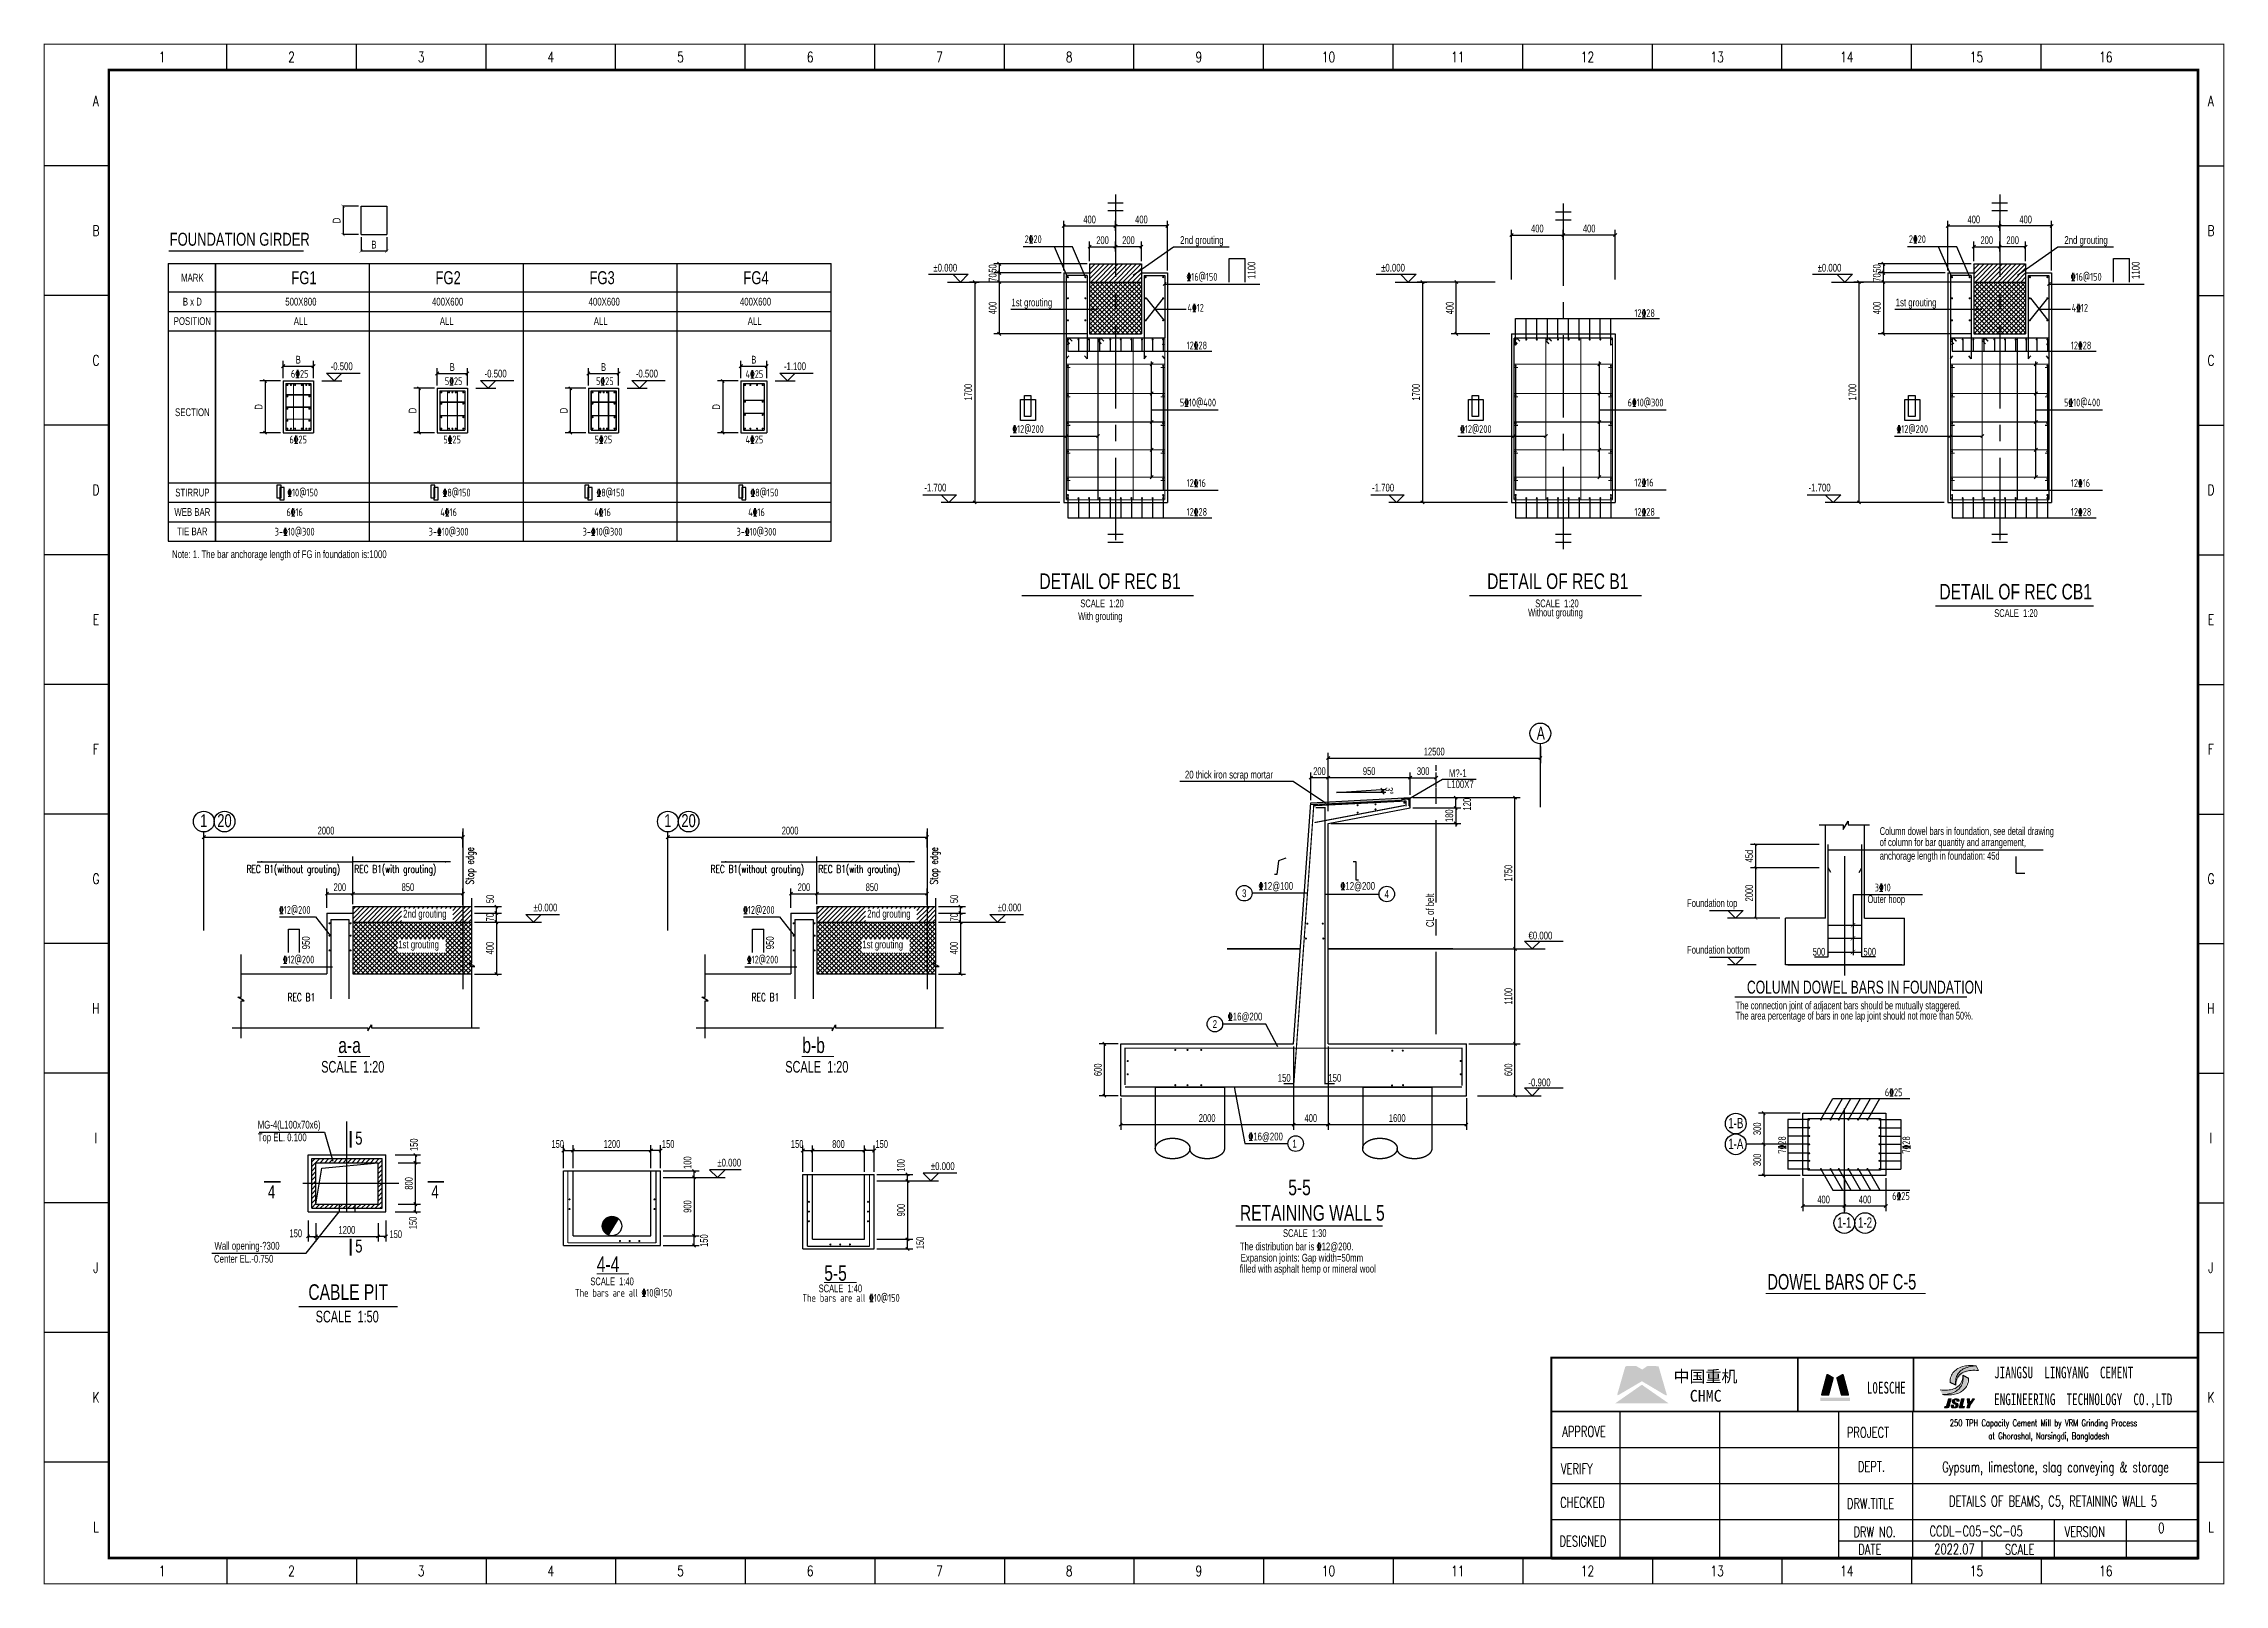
# Model space of a CAD drawing. Header units: millimetres. Extents: x -15901 to 146244, y -607033 to -56344.
# Drawn here: x -12722 to 71413, y -268883 to -209448 of the extents above; entities that cross this region are included whole.
import ezdxf
from ezdxf.enums import TextEntityAlignment as Align

# ---------------------------------------------------------------- set-up
doc = ezdxf.new("R2010")
doc.units = ezdxf.units.MM
doc.header["$LTSCALE"] = 2000
doc.linetypes.add('CENTER', pattern=[50.8, 31.75, -6.35, 6.35, -6.35])
doc.linetypes.add('HIDDEN', pattern=[9.525, 6.35, -3.175])
for name, color, linetype in [('1', 3, 'Continuous'), ('2', 151, 'CENTER'), ('3', 7, 'HIDDEN'), ('4', 2, 'Continuous'), ('5', 7, 'Continuous'), ('6', 1, 'Continuous'), ('DIM', 2, 'Continuous'), ('P_OUTER_FRAME', 131, 'Continuous'), ('S_01', 3, 'Continuous'), ('S_01_OUTL', 3, 'Continuous'), ('S_02', 151, 'CENTER'), ('S_02_AXIS', 171, 'CENTER'), ('S_03_HIDD', 4, 'HIDDEN'), ('S_04', 2, 'Continuous'), ('S_04_TEXT', 2, 'Continuous'), ('S_05_DIMS', 7, 'Continuous'), ('S_06', 1, 'Continuous'), ('S_06_RBAR', 1, 'Continuous'), ('S_07', 6, 'Continuous'), ('S_07_LSHOW', 6, 'Continuous'), ('S_08_HATCH', 8, 'Continuous'), ('TEXT', 3, 'Continuous'), ('TK', 1, 'Continuous')]:
    doc.layers.add(name, color=color, linetype=linetype)
for name, color, linetype, lineweight in [('22', 4, 'Continuous', 35), ('Rahm7', 7, 'Continuous', 50), ('图层3', 1, 'Continuous', 0)]:
    doc.layers.add(name, color=color, linetype=linetype, lineweight=lineweight)
doc.styles.add('FS', font='kstxt.shx', dxfattribs={"width": 0.8, "height": 250, "bigfont": 'kshz.shx'})
doc.styles.add('HZFS', font='simplex', dxfattribs={"width": 0.7, "bigfont": 'hzfs'})
doc.styles.add('HZTXT', font='romans.shx', dxfattribs={"width": 0.7, "bigfont": 'hztxt.shx'})
doc.styles.add('KS', font='kstxt.shx', dxfattribs={"width": 0.7, "height": 300, "bigfont": 'kshz.shx'})
doc.styles.add('NC', font='romans.shx', dxfattribs={"width": 0.7, "bigfont": 'hztxt.shx'})
doc.styles.get("Standard").update_dxf_attribs({"font": 'SimSun.ttf'})
doc.styles.add('TK-HZ', font='txt.shx', dxfattribs={"width": 0.8, "bigfont": 'hztxt.shx'})
doc.styles.add('样3', font='tssdeng.shx', dxfattribs={"width": 0.7, "height": 300, "bigfont": 'tssdchn.shx'})
doc.dimstyles.new('DIM1', dxfattribs={"dimtxt": 300, "dimasz": 120, "dimexe": 200, "dimexo": 100, "dimgap": 100, "dimtad": 1, "dimdec": 0, "dimzin": 14, "dimdsep": 46, "dimtxsty": 'KS', "dimblk": 'ARCHTICK', "dimcen": -900, "dimclrd": 7, "dimclre": 7, "dimclrt": 2, "dimadec": 0, "dimazin": 0, "dimtfac": 1, "dimtdec": 0, "dimtix": 1, "dimtmove": 2, "dimatfit": 2, "dimfxl": 1, "dimtolj": 1, "dimtzin": 14, "dimarcsym": 0})
doc.dimstyles.new('KS50', dxfattribs={"dimtxt": 300, "dimasz": 120, "dimexe": 200, "dimexo": 100, "dimgap": 100, "dimtad": 1, "dimdec": 0, "dimlfac": 0.5, "dimzin": 14, "dimdsep": 46, "dimtxsty": 'KS', "dimblk": 'ARCHTICK', "dimcen": -900, "dimclrd": 7, "dimclre": 7, "dimclrt": 2, "dimadec": 0, "dimazin": 0, "dimtfac": 1, "dimtdec": 0, "dimtix": 1, "dimtmove": 2, "dimatfit": 2, "dimfxl": 1, "dimtolj": 1, "dimtzin": 14, "dimarcsym": 0})
doc.dimstyles.new('KSDIM0.2', dxfattribs={"dimtxt": 300, "dimasz": 120, "dimexe": 200, "dimexo": 100, "dimgap": 100, "dimtad": 1, "dimdec": 0, "dimlfac": 0.2, "dimzin": 14, "dimdsep": 46, "dimtxsty": 'KS', "dimblk1": 'OBLIQUE', "dimblk2": 'OBLIQUE', "dimsah": 1, "dimcen": -900, "dimclrd": 7, "dimclre": 7, "dimclrt": 2, "dimadec": 0, "dimazin": 0, "dimtfac": 1, "dimtdec": 0, "dimtix": 1, "dimtmove": 2, "dimatfit": 2, "dimfxl": 1, "dimtolj": 1, "dimtzin": 14, "dimlwd": -3, "dimarcsym": 2})
doc.dimstyles.new('KSDIM0.25', dxfattribs={"dimtxt": 300, "dimasz": 120, "dimexe": 200, "dimexo": 100, "dimgap": 100, "dimtad": 1, "dimdec": 0, "dimlfac": 0.25, "dimzin": 14, "dimdsep": 46, "dimtxsty": 'KS', "dimblk": 'ARCHTICK', "dimblk1": 'OBLIQUE', "dimblk2": 'OBLIQUE', "dimsah": 1, "dimcen": -900, "dimclrd": 7, "dimclre": 7, "dimclrt": 2, "dimazin": 3, "dimtfac": 1, "dimtdec": 0, "dimtix": 1, "dimtmove": 2, "dimatfit": 2, "dimfxl": 1, "dimtolj": 1, "dimtzin": 14, "dimlwd": -3, "dimarcsym": 0})
doc.dimstyles.new('KSDIM0.3', dxfattribs={"dimtxt": 300, "dimasz": 120, "dimexe": 200, "dimexo": 100, "dimgap": 100, "dimtad": 1, "dimdec": 0, "dimlfac": 0.3, "dimzin": 14, "dimdsep": 46, "dimtxsty": 'KS', "dimblk1": 'OBLIQUE', "dimblk2": 'OBLIQUE', "dimsah": 1, "dimcen": -900, "dimclrd": 7, "dimclre": 7, "dimclrt": 2, "dimazin": 3, "dimtfac": 1, "dimtdec": 0, "dimtix": 1, "dimtmove": 2, "dimatfit": 2, "dimfxl": 1, "dimtolj": 1, "dimtzin": 14, "dimlwd": -3, "dimarcsym": 1})
doc.dimstyles.new('KSDIM0.4', dxfattribs={"dimtxt": 300, "dimasz": 120, "dimexe": 200, "dimexo": 100, "dimgap": 100, "dimtad": 1, "dimdec": 0, "dimlfac": 0.4, "dimzin": 14, "dimdsep": 46, "dimtxsty": 'KS', "dimblk1": 'OBLIQUE', "dimblk2": 'OBLIQUE', "dimsah": 1, "dimcen": -900, "dimclrd": 7, "dimclre": 7, "dimclrt": 2, "dimadec": 0, "dimazin": 0, "dimtfac": 1, "dimtdec": 0, "dimtix": 1, "dimtmove": 2, "dimatfit": 2, "dimfxl": 1, "dimtolj": 1, "dimtzin": 14, "dimlwd": -3, "dimarcsym": 2})
doc.dimstyles.new('KSDIM0.5', dxfattribs={"dimtxt": 300, "dimasz": 120, "dimexe": 200, "dimexo": 100, "dimgap": 100, "dimtad": 1, "dimdec": 0, "dimlfac": 0.5, "dimzin": 14, "dimdsep": 46, "dimtxsty": 'KS', "dimblk1": 'OBLIQUE', "dimblk2": 'OBLIQUE', "dimsah": 1, "dimcen": -900, "dimclrd": 7, "dimclre": 7, "dimclrt": 2, "dimadec": 0, "dimazin": 0, "dimtfac": 1, "dimtdec": 0, "dimtix": 1, "dimtmove": 2, "dimatfit": 2, "dimfxl": 1, "dimtolj": 1, "dimtzin": 14, "dimlwd": -3, "dimarcsym": 2})
doc.dimstyles.new('KSDIM1.2', dxfattribs={"dimtxt": 300, "dimasz": 120, "dimexe": 200, "dimexo": 100, "dimgap": 100, "dimtad": 1, "dimdec": 0, "dimlfac": 1.2, "dimzin": 14, "dimdsep": 46, "dimtxsty": 'KS', "dimblk": 'ARCHTICK', "dimblk1": 'OBLIQUE', "dimblk2": 'OBLIQUE', "dimsah": 1, "dimcen": -900, "dimclrd": 7, "dimclre": 7, "dimclrt": 2, "dimazin": 3, "dimtfac": 1, "dimtdec": 0, "dimtix": 1, "dimtmove": 2, "dimatfit": 2, "dimfxl": 1, "dimtolj": 1, "dimtzin": 14, "dimlwd": -3, "dimlwe": -1, "dimarcsym": 0})
pattern_1 = [(45, (-395056.55, -580546.2), (-88.388348, 88.388348), []), (135, (-395056.55, -580546.2), (-88.388348, -88.388348), [])]
pattern_2 = [(45, (-395056.55, -580546.2), (-88.388348, 88.388348), [])]
pattern_3 = [(45, (-377152.4, -580546.2), (-88.388348, 88.388348), []), (135, (-377152.4, -580546.2), (-88.388348, -88.388348), [])]
pattern_4 = [(45, (-377152.4, -580546.2), (-88.388348, 88.388348), [])]

msp = doc.modelspace()

# ---------------------------------------------------------------- texts
at = {"style": 'KS', "width": 0.75}
for s, p in [('20 thick iron scrap mortar', (31309.707, -237796.12)), ('L100X7', (41415.807, -238167.29)), ('M%%155-1', (41492.77, -237742.29)), ('%%13212@100', (34149.428, -242090.366)), ('%%13212@200', (37308.822, -242090.366)), ('€0.000', (44564.822, -244002.865)), ('%%13216@200', (32963.195, -247127.893)), ('150', (34889.502, -249494.585)), ('150', (36840.719, -249494.585)), ('-0.900', (44563.243, -249669.532)), ('%%13216@200', (33753.603, -251756.651))]:
    msp.add_text(s, height=300, dxfattribs=at).set_placement(p)
msp.add_text('CL of belt', height=300, rotation=90, dxfattribs=at).set_placement((40915.584, -243527.656))
at = {"color": 7, "style": 'HZFS', "width": 0.7}
for s, p in [('APPROVE', (45865.788, -263186.583)), ('  PROJECT', (56462.794, -263222.949)), ('  DEPT.', (56888.36, -264537.901)), ('VERIFY', (45816.952, -264625.417)), ('CHECKED', (45784.096, -265922.112)), ('DRW.TITLE', (56849.902, -265964.627)), (' DRW NO.', (56908.99, -267059.063)), ('VERSION', (65246.504, -267054.178)), ('DESIGNED', (45758.516, -267416.553)), ('  DATE', (56905.774, -267735.408)), ('SCALE', (62941.55, -267735.408))]:
    msp.add_text(s, height=400, dxfattribs=at).set_placement(p)
at = {"char_height": 451.63008, "attachment_point": 1}
for s, width, insert in [('{\\fSimSun|b0|i0|c134|p2;中国重机}', 2867.73607, (50160.243, -260633.695)), ('{\\fSimSun|b0|i0|c134|p2;CHMC}', 773.30308, (50787.507, -261382.927))]:
    msp.add_mtext_dynamic_manual_height_columns(s, width=width, gutter_width=12.5, heights=[0], dxfattribs=dict(at, insert=insert))
at = {"color": 7, "char_height": 451.16199, "width": 162378.90608, "attachment_point": 1, "style": 'HZFS'}
for s, insert in [('{\\fSimSun|b0|i0|c134|p54;JIANGSU  LINGYANG  CEMENT  }', (62529.284, -260483.362)), ('{\\fSimSun|b0|i0|c134|p54;L0ESCHE}', (57614.732, -261069.681)), ('{\\fSimSun|b0|i0|c134|p54;ENGINEERING  TECHNOLOGY  CO.,LTD}', (62529.284, -261517.318))]:
    msp.add_mtext(s, dxfattribs=dict(at, insert=insert))
at = {"layer": '4'}
for s, height, style, width, p in [('FOUNDATION GIRDER', 500, 'FS', 0.75, (-7858.185, -217244.61)), ('-1.700', 300, 'KS', 0.75, (21254.693, -226725.224, -20.286)), ('-1.700', 300, 'KS', 0.75, (38529.607, -226725.224, -20.286)), ('-1.700', 300, 'KS', 0.75, (55367.932, -226725.224, -20.286)), ('DETAIL OF REC B1', 600, 'KS', 0.75, (25695.209, -230485.191, -20.286)), ('DETAIL OF REC B1', 600, 'KS', 0.75, (42970.123, -230485.191, -20.286)), ('DETAIL OF REC CB1', 600, 'KS', 0.75, (60417.374, -230890.289)), ('1', 500, 'KS', 0.75, (-6682.906, -239672.481, 40.573)), ('20', 500, 'KS', 0.75, (-6024.354, -239672.481, 40.573)), ('1', 500, 'KS', 0.75, (11221.247, -239672.481, 40.573)), ('20', 500, 'KS', 0.75, (11879.8, -239672.481, 40.573)), ('6%%13225', 300, '样3', 0.7, (58313.67, -250052.388, 0)), ('Top EL. 0.100', 300, 'KS', 0.75, (-4463.244, -251788.301)), ('MG-4(L100x70x6)', 300, 'KS', 0.75, (-4463.244, -251301.265)), ('%%p0.000', 300, 'KS', 0.75, (13270.132, -252764.088, 20.286)), ('%%p0.000', 300, 'KS', 0.75, (21508.426, -252900.089, 20.286)), ('5-5', 600, 'KS', 0.75, (35296.185, -253871.991)), ('6%%13225', 300, '样3', 0.7, (58596.565, -254052.029, 0)), ('RETAINING WALL 5', 600, 'KS', 0.75, (33432.815, -254852.792, 20.286)), ('Wall opening-\x81300', 300, 'KS', 0.75, (-6129.21, -255971.647)), ('The distribution bar is %%13212@200.', 300, 'FS', 0.75, (33428.939, -255996.927)), ('Center EL.-0.750', 300, 'KS', 0.75, (-6148.857, -256474.179)), ('filled with asphalt hemp or mineral wool', 300, 'KS', 0.75, (33425.864, -256856.116)), ('Expansion joints: Gap width=50mm', 300, 'KS', 0.75, (33459.907, -256432.68)), ('CABLE PIT', 600, 'KS', 0.75, (-2508.445, -257907.898)), ('The bars are all %%13210@150 ', 300, '样3', 0.7, (7774.286, -257784.43, 20.286)), ('The bars are all %%13210@150 ', 300, '样3', 0.7, (16551.374, -257981.518, 20.286))]:
    msp.add_text(s, height=height, dxfattribs=dict(at, style=style, width=width)).set_placement(p)
at = {"layer": '4', "style": 'FS', "width": 0.75}
for s, p in [('FG1', (-2675.25, -218727.621)), ('FG2', (2884.671, -218727.621)), ('FG3', (8824.163, -218727.621)), ('FG4', (14763.656, -218727.621))]:
    msp.add_text(s, height=500, dxfattribs=at).set_placement(p, align=Align.CENTER)
at = {"layer": '4', "color": 2, "style": '样3', "width": 0.7}
for s, p in [('6%%13225', (-2843, -222187.058)), ('4%%13225', (14699.419, -222197.351)), ('5%%13225', (3096.492, -222469.953)), ('5%%13225', (8931.564, -222469.953)), ('6%%13225', (-2902, -224720.905)), ('5%%13225', (3037.492, -224720.905)), ('5%%13225', (8872.564, -224720.905)), ('4%%13225', (14699.419, -224720.905))]:
    msp.add_text(s, height=300, dxfattribs=at).set_placement(p, align=Align.MIDDLE)
at = {"layer": '4', "style": '样3', "width": 0.7}
for s, p in [('%%13210@150', (-2729.048, -226766.145)), ('%%1328@150', (3210.444, -226766.145)), ('%%1328@150', (9149.937, -226766.145)), ('%%1328@150', (15089.429, -226766.145)), ('6%%13216', (-3037.924, -227524.041)), ('4%%13216', (2901.568, -227524.041)), ('4%%13216', (8841.061, -227524.041)), ('4%%13216', (14780.553, -227524.041)), ('3-%%13210@300', (-3037.924, -228274.041)), ('3-%%13210@300', (2901.568, -228274.041)), ('3-%%13210@300', (8841.061, -228274.041)), ('3-%%13210@300', (14780.553, -228274.041))]:
    msp.add_text(s, height=300, dxfattribs=at).set_placement(p, align=Align.MIDDLE)
at = {"layer": '4', "style": 'KS', "width": 0.75}
for s, p in [('3', (33598.551, -242221.734)), ('4', (39097.428, -242253.572)), ('2', (32465.311, -247270.295)), ('1', (35538.24, -251880.863))]:
    msp.add_text(s, height=300, dxfattribs=at).set_placement(p, align=Align.MIDDLE_CENTER)
at = {"layer": '4', "style": '样3', "width": 0.7}
for p in [(54498.648, -252270.224, 0), (59289.179, -252270.224, 0)]:
    msp.add_text('7%%13228', height=300, rotation=90, dxfattribs=at).set_placement(p)
at = {"layer": 'DIM'}
for s, height, style, width, p in [('2%%13220', 300, '样3', 0.7, (25125.95, -217142.694, -20.286)), ('2nd grouting', 300, 'FS', 0.75, (31125.493, -217174.728, -20.286)), ('2%%13220', 300, '样3', 0.7, (59239.189, -217142.694, -20.286)), ('2nd grouting', 300, 'FS', 0.75, (65238.731, -217174.728, -20.286)), ('%%P0.000', 300, 'FS', 0.75, (21605.049, -218243.34, -20.286)), ('%%13216@150', 300, '样3', 0.7, (31375.487, -218592.831, -20.286)), ('%%P0.000', 300, 'FS', 0.75, (38879.962, -218243.34, -20.286)), ('%%P0.000', 300, 'FS', 0.75, (55718.287, -218243.34, -20.286)), ('%%13216@150', 300, '样3', 0.7, (65488.726, -218592.831, -20.286)), ('1st grouting', 300, 'FS', 0.75, (24618.707, -219581.918, -20.286)), ('4%%13212', 300, '样3', 0.7, (31407.494, -219789.794, -20.286)), ('1st grouting', 300, 'FS', 0.75, (58731.946, -219581.918, -20.286)), ('4%%13212', 300, '样3', 0.7, (65520.732, -219789.794, -20.286)), ('12%%13228', 300, '样3', 0.7, (48650.4, -219995.517, -20.286)), ('12%%13228', 300, '样3', 0.7, (31375.487, -221240.891, -20.286)), ('12%%13228', 300, '样3', 0.7, (65488.726, -221240.891, -20.286)), ('5%%13210@400', 300, '样3', 0.7, (31112.817, -223443.373, -20.286)), ('6%%13210@300', 300, '样3', 0.7, (48387.73, -223443.373, -20.286)), ('5%%13210@400', 300, '样3', 0.7, (65226.056, -223443.373, -20.286)), ('%%13212@200', 300, '样3', 0.7, (24654.051, -224466.125, -20.286)), ('%%13212@200', 300, '样3', 0.7, (41928.964, -224466.125, -20.286)), ('%%13212@200', 300, '样3', 0.7, (58767.289, -224466.125, -20.286)), ('12%%13216', 300, '样3', 0.7, (31375.487, -226548.277, -20.286)), ('12%%13216', 300, '样3', 0.7, (48650.4, -226528.828, -20.286)), ('12%%13216', 300, '样3', 0.7, (65488.726, -226548.277, -20.286)), ('12%%13228', 300, '样3', 0.7, (31375.487, -227663.091, -20.286)), ('12%%13228', 300, '样3', 0.7, (48650.4, -227663.091, -20.286)), ('12%%13228', 300, '样3', 0.7, (65488.726, -227663.091, -20.286)), ('%%13212@200', 300, '样3', 0.7, (-3637.525, -243017.798, 40.573)), ('2nd grouting', 300, 'FS', 0.75, (1148.22, -243161.509, 40.573)), ('%%13212@200', 300, '样3', 0.7, (14266.628, -243017.798, 40.573)), ('2nd grouting', 300, 'FS', 0.75, (19052.373, -243161.509, 40.573)), ('%%13212@200', 300, '样3', 0.7, (-3491.901, -244932.233, 40.573)), ('1st grouting', 300, 'FS', 0.75, (958.139, -244347.817, 40.573)), ('%%13212@200', 300, '样3', 0.7, (14412.252, -244932.233, 40.573)), ('1st grouting', 300, 'FS', 0.75, (18862.293, -244347.817, 40.573)), ('250 TPH Capacity Cement Mill by VRM Grinding Process ', 256, 'HZTXT', 0.7, (60818.602, -262785.152)), ('at Ghorashal, Narsingdi, Bangladesh', 256, 'HZTXT', 0.7, (62307.353, -263285.152)), ('0', 400, 'HZFS', 0.7, (68857.651, -266907.009)), ('2022.07', 400, 'HZFS', 0.7, (60217.618, -267721.953))]:
    msp.add_text(s, height=height, dxfattribs=dict(at, style=style, width=width)).set_placement(p)
for s, rotation, style, width, p in [('1100', 90, 'FS', 0.75, (34028.312, -218524.929, -20.286)), ('1100', 90, 'FS', 0.75, (68141.55, -218524.929, -20.286)), ('Stop edge', 89.9999943, 'NC', 0.7, (3873.193, -241885.443, 81.145)), ('Stop edge', 89.9999943, 'NC', 0.7, (21777.346, -241885.443, 81.145)), ('REC B1(without grouting)', 0.00000573, 'NC', 0.7, (-4896.069, -241439.761, 121.718)), ('REC B1(with grouting)', 359.99999427, 'NC', 0.7, (-735.275, -241439.761, 121.718)), ('REC B1(without grouting)', 0.00000573, 'NC', 0.7, (13008.084, -241439.761, 121.718)), ('REC B1(with grouting)', 359.99999427, 'NC', 0.7, (17168.878, -241439.761, 121.718)), ('950', 90, 'FS', 0.75, (-2453.04, -244386.271, 40.573)), ('950', 90, 'FS', 0.75, (15451.113, -244386.271, 40.573)), ('REC B1', 359.99999427, 'NC', 0.7, (-3309.184, -246382.722, 81.145)), ('REC B1', 359.99999427, 'NC', 0.7, (14594.97, -246382.722, 81.145))]:
    msp.add_text(s, height=300, rotation=rotation, dxfattribs=dict(at, style=style, width=width)).set_placement(p)
at = {"layer": 'P_OUTER_FRAME', "style": 'HZFS', "width": 0.7}
for s, p in [('Gypsum, limestone, slag conveying & storage ', (64993.571, -264411.736)), ('DETAILS OF BEAMS, C5, RETAINING WALL 5', (64804.223, -265734.502)), ('CCDL-C05-SC-05', (61835.032, -266828.4))]:
    msp.add_text(s, height=400, dxfattribs=at).set_placement(p, align=Align.MIDDLE)
at = {"layer": 'S_01', "style": 'KS'}
for s, height, width, p in [('COLUMN DOWEL BARS IN FOUNDATION', 500, 0.7, (52992.853, -246094.12)), ('a-a', 600, 0.75, (-1355.135, -248385.445, 40.573)), ('b-b', 600, 0.75, (16549.018, -248385.445, 40.573)), ('5', 500, 0.75, (-699.475, -251922.12, -20.286)), ('4', 500, 0.75, (-4068.143, -253986.021, -20.453)), ('4', 500, 0.75, (2238.213, -253986.021, -20.453)), ('5', 500, 0.75, (-699.475, -256084.38, -20.286)), ('4-4', 600, 0.75, (8618.155, -256832.475, 20.286)), ('5-5', 600, 0.75, (17395.243, -257171.82, 20.286)), ('DOWEL BARS OF C-5', 600, 0.7, (53783.225, -257511.058))]:
    msp.add_text(s, height=height, dxfattribs=dict(at, width=width)).set_placement(p)
at = {"layer": 'S_04'}
for s, style, width, p in [('Note: 1. The bar anchorage length of FG in foundation is:1000', 'KS', 0.75, (-7768.35, -229294.317)), ('With grouting', 'KS', 0.7, (27189.387, -231684.21, -20.286)), ('Without grouting', 'KS', 0.7, (44549.169, -231542.762, -20.286)), ('Column dowel bars in foundation, see detail drawing', 'KS', 0.7, (58114.126, -239975.072)), ('of column for bar quantity and arrangement,', 'KS', 0.7, (58114.126, -240403.743)), ('anchorage length in foundation: 45d', 'KS', 0.7, (58114.126, -240927.533)), ('Outer hoop', 'KS', 0.7, (57643.18, -242599.327)), ('3%%13210', '样3', 0.7, (57920.204, -242152.505)), ('Foundation top', 'KS', 0.7, (50685.536, -242752.538)), ('Foundation bottom', 'KS', 0.7, (50685.536, -244552.538)), ('500', 'KS', 0.7, (55529.652, -244629.412)), ('500', 'KS', 0.7, (57489.609, -244629.412)), (' The connection joint of adjacent bars should be mutually staggered.', 'KS', 0.7, (52475.054, -246699.382)), (' The area percentage of bars in one lap joint should not more than 50%.', 'KS', 0.7, (52475.054, -247095.078))]:
    msp.add_text(s, height=300, dxfattribs=dict(at, style=style, width=width)).set_placement(p)
at = {"layer": 'S_04_TEXT', "style": 'KS', "width": 0.75}
for s, p in [('-0.500', (-1649.437, -222044.128)), ('-0.500', (4290.055, -222327.023)), ('-0.500', (10125.128, -222327.023)), ('-1.100', (15838.934, -222044.128)), ('%%P0.000', (6180.58, -242922.616, 40.573)), ('%%P0.000', (24084.733, -242922.616, 40.573))]:
    msp.add_text(s, height=300, dxfattribs=at).set_placement(p)
at = {"layer": 'S_04_TEXT', "style": 'KS', "width": 0.7}
msp.add_text('A', height=500, dxfattribs=at).set_placement((45039.447, -236048.618), align=Align.MIDDLE)
for s, p in [('1-B', (52563.304, -251089.034)), ('1-A', (52563.304, -251889.034)), ('1-1', (56749.683, -254926.099)), ('1-2', (57549.683, -254926.099))]:
    msp.add_text(s, height=400, dxfattribs=at).set_placement(p, align=Align.MIDDLE_CENTER)
at = {"layer": 'TEXT', "color": 7, "style": 'KS', "width": 0.75}
for s, p in [('MARK', (-6984.171, -218477.621)), ('B x D', (-6984.171, -219402.621)), ('500X800', (-2796.748, -219402.621)), ('400X600', (2863.803, -219402.621)), ('400X600', (8905.793, -219402.621)), ('400X600', (14742.788, -219402.621)), ('POSITION', (-6984.171, -220152.621)), ('ALL', (-2803.728, -220152.621)), ('ALL', (2830.545, -220152.621)), ('ALL', (8770.037, -220152.621)), ('ALL', (14709.53, -220152.621)), ('SECTION', (-6984.171, -223666.586)), ('STIRRUP', (-6984.171, -226766.145)), ('WEB BAR', (-6984.171, -227516.145)), ('TIE BAR', (-6984.171, -228266.145))]:
    msp.add_text(s, height=300, dxfattribs=at).set_placement(p, align=Align.MIDDLE)
at = {"layer": 'TEXT', "style": 'KS', "width": 0.7}
for s, height, p in [('SCALE  1:20', 300, (28112.751, -231041.338)), ('SCALE  1:20', 300, (45662.454, -231041.338)), ('SCALE  1:20', 300, (63370.45, -231415.859)), ('SCALE  1:20', 450, (-795.649, -248917.477, 40.573)), ('SCALE  1:20', 450, (17108.505, -248917.477, 40.573)), ('SCALE  1:30', 300, (35932.96, -255333.607)), ('SCALE  1:40', 300, (9209.899, -257195.055)), ('SCALE  1:40', 300, (18016.823, -257466.634)), ('SCALE  1:50', 450, (-1010.271, -258552.434))]:
    msp.add_text(s, height=height, dxfattribs=at).set_placement(p, align=Align.MIDDLE)

# ---------------------------------------------------------------- blocks, each defined once
blk = doc.blocks.new('_OBLIQUE')
at = {"color": 1}
blk.add_line((-0.5, -0.5), (0.5, 0.5), dxfattribs=at)
blk = doc.blocks.new('*D328')
at = {"color": 7}
for p, q in [((40101, -238532), (41959, -238532)), ((40101, -238933), (41959, -238933))]:
    blk.add_line(p, q, dxfattribs=at)
at = {"color": 7, "lineweight": -3}
blk.add_line((41759, -238933), (41759, -238532), dxfattribs=at)
at = {"layer": 'Defpoints', "color": 0}
for p in [(40001, -238532), (40001, -238933), (41759, -238532)]:
    blk.add_point(p, dxfattribs=at)
at = {"color": 7, "linetype": 'ByBlock', "lineweight": -3, "xscale": 120, "yscale": 120, "zscale": 120}
for p, rotation in [((41759, -238532), 90), ((41759, -238933), 270)]:
    blk.add_blockref('_OBLIQUE', p, dxfattribs=dict(at, rotation=rotation))
at = {"color": 2, "insert": (42196, -238788), "char_height": 300, "attachment_point": 5, "rotation": 90, "style": 'KS'}
blk.add_mtext('\\A1;120', dxfattribs=at)
blk = doc.blocks.new('_ArchTick')
at = {"color": 0, "linetype": 'ByBlock', "const_width": 0.15}
blk.add_lwpolyline([(-0.5, -0.5), (0.5, 0.5)], dxfattribs=at)
blk = doc.blocks.new('*D329')
at = {"color": 7}
for p, q in [((40201, -238532), (44240, -238532)), ((40929, -244365), (44240, -244365))]:
    blk.add_line(p, q, dxfattribs=at)
at = {"color": 7, "lineweight": -3}
blk.add_line((44040, -244365), (44040, -238532), dxfattribs=at)
at = {"layer": 'Defpoints', "color": 0}
for p in [(40101, -238532), (44040, -238532), (40829, -244365)]:
    blk.add_point(p, dxfattribs=at)
at = {"color": 7, "linetype": 'ByBlock', "lineweight": -3, "xscale": 120, "yscale": 120, "zscale": 120}
for p, rotation in [((44040, -238532), 90), ((44040, -244365), 270)]:
    blk.add_blockref('_OBLIQUE', p, dxfattribs=dict(at, rotation=rotation))
at = {"color": 2, "insert": (43790, -241449), "char_height": 300, "attachment_point": 5, "rotation": 90, "style": 'KS'}
blk.add_mtext('\\A1;1750', dxfattribs=at)
blk = doc.blocks.new('Dot')
at = {"layer": '6', "const_width": 0.4}
blk.add_lwpolyline([(-0.2, 0, 1), (0.2, 0, 1)], format="xyb", close=True, dxfattribs=at)
blk = doc.blocks.new('*D330')
at = {"color": 7}
for p, q in [((36167, -238633), (36167, -237565)), ((36834, -239053), (36834, -237565))]:
    blk.add_line(p, q, dxfattribs=at)
at = {"color": 7, "lineweight": -3}
blk.add_line((36834, -237765), (36167, -237765), dxfattribs=at)
at = {"layer": 'Defpoints', "color": 0}
for p in [(36167, -237765), (36167, -238733), (36834, -239153)]:
    blk.add_point(p, dxfattribs=at)
at = {"color": 7, "linetype": 'ByBlock', "lineweight": -3, "xscale": 120, "yscale": 120, "zscale": 120, "rotation": 180}
blk.add_blockref('_OBLIQUE', (36167, -237765), dxfattribs=at)
at = {"color": 7, "linetype": 'ByBlock', "lineweight": -3, "xscale": 120, "yscale": 120, "zscale": 120}
blk.add_blockref('_OBLIQUE', (36834, -237765), dxfattribs=at)
at = {"color": 2, "insert": (36501, -237515), "char_height": 300, "attachment_point": 5, "style": 'KS'}
blk.add_mtext('\\A1;200', dxfattribs=at)
blk = doc.blocks.new('*D331')
at = {"color": 7}
for p, q in [((36834, -239053), (36834, -237565)), ((40001, -238432), (40001, -237565))]:
    blk.add_line(p, q, dxfattribs=at)
at = {"color": 7, "lineweight": -3}
blk.add_line((40001, -237765), (36834, -237765), dxfattribs=at)
at = {"layer": 'Defpoints', "color": 0}
for p in [(36834, -237765), (40001, -238532), (36834, -239153)]:
    blk.add_point(p, dxfattribs=at)
at = {"color": 7, "linetype": 'ByBlock', "lineweight": -3, "xscale": 120, "yscale": 120, "zscale": 120, "rotation": 180}
blk.add_blockref('_OBLIQUE', (36834, -237765), dxfattribs=at)
at = {"color": 7, "linetype": 'ByBlock', "lineweight": -3, "xscale": 120, "yscale": 120, "zscale": 120}
blk.add_blockref('_OBLIQUE', (40001, -237765), dxfattribs=at)
at = {"color": 2, "insert": (38417, -237515), "char_height": 300, "attachment_point": 5, "style": 'KS'}
blk.add_mtext('\\A1;950', dxfattribs=at)
blk = doc.blocks.new('*D332')
at = {"layer": 'Defpoints', "color": 0}
for p in [(40829, -244365), (44040, -244365), (42167, -248032)]:
    blk.add_point(p, dxfattribs=at)
at = {"layer": 'S_05_DIMS', "color": 7}
for p, q in [((40929, -244365), (44240, -244365)), ((42267, -248032), (44240, -248032))]:
    blk.add_line(p, q, dxfattribs=at)
at = {"layer": 'S_05_DIMS', "color": 7, "lineweight": -3}
blk.add_line((44040, -248032), (44040, -244365), dxfattribs=at)
at = {"layer": 'S_05_DIMS', "color": 7, "linetype": 'ByBlock', "lineweight": -3, "xscale": 120, "yscale": 120, "zscale": 120}
for p, rotation in [((44040, -244365), 90), ((44040, -248032), 270)]:
    blk.add_blockref('_OBLIQUE', p, dxfattribs=dict(at, rotation=rotation))
at = {"layer": 'S_05_DIMS', "color": 2, "insert": (43790, -246199), "char_height": 300, "attachment_point": 5, "rotation": 90, "style": 'KS'}
blk.add_mtext('\\A1;1100', dxfattribs=at)
blk = doc.blocks.new('*D333')
at = {"color": 7}
for p, q in [((35501, -248132), (35501, -251347)), ((28834, -250132), (28834, -251347))]:
    blk.add_line(p, q, dxfattribs=at)
at = {"color": 7, "lineweight": -3}
blk.add_line((28834, -251147), (35501, -251147), dxfattribs=at)
at = {"layer": 'Defpoints', "color": 0}
for p in [(35501, -248032), (28834, -250032), (35501, -251147)]:
    blk.add_point(p, dxfattribs=at)
at = {"color": 7, "linetype": 'ByBlock', "lineweight": -3, "xscale": 120, "yscale": 120, "zscale": 120, "rotation": 180}
blk.add_blockref('_OBLIQUE', (28834, -251147), dxfattribs=at)
at = {"color": 7, "linetype": 'ByBlock', "lineweight": -3, "xscale": 120, "yscale": 120, "zscale": 120}
blk.add_blockref('_OBLIQUE', (35501, -251147), dxfattribs=at)
at = {"color": 2, "insert": (32167, -250897), "char_height": 300, "attachment_point": 5, "style": 'KS'}
blk.add_mtext('\\A1;2000', dxfattribs=at)
blk = doc.blocks.new('*D334')
at = {"layer": 'Defpoints', "color": 0}
for p in [(42167, -248032), (44040, -248032), (42501, -250032)]:
    blk.add_point(p, dxfattribs=at)
at = {"layer": 'S_05_DIMS', "color": 7}
for p, q in [((42267, -248032), (44240, -248032)), ((42601, -250032), (44240, -250032))]:
    blk.add_line(p, q, dxfattribs=at)
at = {"layer": 'S_05_DIMS', "color": 7, "lineweight": -3}
blk.add_line((44040, -250032), (44040, -248032), dxfattribs=at)
at = {"layer": 'S_05_DIMS', "color": 7, "linetype": 'ByBlock', "lineweight": -3, "xscale": 120, "yscale": 120, "zscale": 120}
for p, rotation in [((44040, -248032), 90), ((44040, -250032), 270)]:
    blk.add_blockref('_OBLIQUE', p, dxfattribs=dict(at, rotation=rotation))
at = {"layer": 'S_05_DIMS', "color": 2, "insert": (43790, -249032), "char_height": 300, "attachment_point": 5, "rotation": 90, "style": 'KS'}
blk.add_mtext('\\A1;600', dxfattribs=at)
blk = doc.blocks.new('*D335')
at = {"color": 7}
for p, q in [((35501, -248132), (35501, -251347)), ((36834, -248132), (36834, -251347))]:
    blk.add_line(p, q, dxfattribs=at)
at = {"color": 7, "lineweight": -3}
blk.add_line((35501, -251147), (36834, -251147), dxfattribs=at)
at = {"layer": 'Defpoints', "color": 0}
for p in [(35501, -248032), (36834, -248032), (36834, -251147)]:
    blk.add_point(p, dxfattribs=at)
at = {"color": 7, "linetype": 'ByBlock', "lineweight": -3, "xscale": 120, "yscale": 120, "zscale": 120, "rotation": 180}
blk.add_blockref('_OBLIQUE', (35501, -251147), dxfattribs=at)
at = {"color": 7, "linetype": 'ByBlock', "lineweight": -3, "xscale": 120, "yscale": 120, "zscale": 120}
blk.add_blockref('_OBLIQUE', (36834, -251147), dxfattribs=at)
at = {"color": 2, "insert": (36167, -250897), "char_height": 300, "attachment_point": 5, "style": 'KS'}
blk.add_mtext('\\A1;400', dxfattribs=at)
blk = doc.blocks.new('*D336')
at = {"color": 7}
for p, q in [((36834, -248132), (36834, -251347)), ((42167, -250132), (42167, -251347))]:
    blk.add_line(p, q, dxfattribs=at)
at = {"color": 7, "lineweight": -3}
blk.add_line((36834, -251147), (42167, -251147), dxfattribs=at)
at = {"layer": 'Defpoints', "color": 0}
for p in [(36834, -248032), (42167, -250032), (42167, -251147)]:
    blk.add_point(p, dxfattribs=at)
at = {"color": 7, "linetype": 'ByBlock', "lineweight": -3, "xscale": 120, "yscale": 120, "zscale": 120, "rotation": 180}
blk.add_blockref('_OBLIQUE', (36834, -251147), dxfattribs=at)
at = {"color": 7, "linetype": 'ByBlock', "lineweight": -3, "xscale": 120, "yscale": 120, "zscale": 120}
blk.add_blockref('_OBLIQUE', (42167, -251147), dxfattribs=at)
at = {"color": 2, "insert": (39501, -250897), "char_height": 300, "attachment_point": 5, "style": 'KS'}
blk.add_mtext('\\A1;1600', dxfattribs=at)
blk = doc.blocks.new('*D337')
at = {"color": 7}
for p, q in [((36834, -238135), (36834, -236809)), ((45023, -236557), (45023, -237209))]:
    blk.add_line(p, q, dxfattribs=at)
at = {"color": 7, "lineweight": -3}
blk.add_line((36834, -237009), (45023, -237009), dxfattribs=at)
at = {"layer": 'Defpoints', "color": 0}
for p in [(45023, -236457), (45023, -237009), (36834, -238235)]:
    blk.add_point(p, dxfattribs=at)
at = {"color": 7, "linetype": 'ByBlock', "lineweight": -3, "xscale": 120, "yscale": 120, "zscale": 120, "rotation": 180}
blk.add_blockref('_OBLIQUE', (36834, -237009), dxfattribs=at)
at = {"color": 7, "linetype": 'ByBlock', "lineweight": -3, "xscale": 120, "yscale": 120, "zscale": 120}
blk.add_blockref('_OBLIQUE', (45023, -237009), dxfattribs=at)
at = {"color": 2, "insert": (40928, -236759), "char_height": 300, "attachment_point": 5, "style": 'KS'}
blk.add_mtext('\\A1;12500', dxfattribs=at)
blk = doc.blocks.new('*D338')
at = {"layer": 'Defpoints', "color": 0}
for p in [(40101, -238933), (36834, -239533), (41759, -239533)]:
    blk.add_point(p, dxfattribs=at)
at = {"layer": 'S_05_DIMS', "color": 7}
for p, q in [((40201, -238933), (41959, -238933)), ((36934, -239533), (41959, -239533))]:
    blk.add_line(p, q, dxfattribs=at)
at = {"layer": 'S_05_DIMS', "color": 7, "lineweight": -3}
for p, q in [((41759, -238933), (41759, -238813)), ((41759, -238933), (41759, -239533)), ((41759, -239533), (41759, -239653))]:
    blk.add_line(p, q, dxfattribs=at)
at = {"layer": 'S_05_DIMS', "color": 7, "linetype": 'ByBlock', "lineweight": -3, "xscale": 120, "yscale": 120, "zscale": 120}
for p, rotation in [((41759, -238933), 270), ((41759, -239533), 90)]:
    blk.add_blockref('_OBLIQUE', p, dxfattribs=dict(at, rotation=rotation))
at = {"layer": 'S_05_DIMS', "color": 2, "insert": (41509, -239233), "char_height": 300, "attachment_point": 5, "rotation": 90, "style": 'KS'}
blk.add_mtext('\\A1;180', dxfattribs=at)
blk = doc.blocks.new('*D339')
at = {"layer": 'Defpoints', "color": 0}
for p in [(37159, -238335), (37159, -238335), (38939, -238298), (39056, -238335), (39073, -238214)]:
    blk.add_point(p, dxfattribs=at)
at = {"layer": 'S_05_DIMS', "color": 7, "lineweight": -3}
blk.add_arc((37159, -238335), 1781, 0, 3.62568, dxfattribs=at)
at = {"layer": 'S_05_DIMS', "color": 7, "linetype": 'ByBlock', "lineweight": -3, "xscale": 120, "yscale": 120, "zscale": 120}
for p, rotation in [((38936, -238223), 93.62568119260818), ((38940, -238335), 270)]:
    blk.add_blockref('_OBLIQUE', p, dxfattribs=dict(at, rotation=rotation))
at = {"layer": 'S_05_DIMS', "color": 2, "insert": (39189, -238271), "char_height": 300, "attachment_point": 5, "rotation": 271.81284, "style": 'KS'}
blk.add_mtext('3%%D', dxfattribs=at)
blk = doc.blocks.new('*D412')
at = {"layer": 'Defpoints', "color": 0}
for p in [(28204, -248032), (28834, -248032), (28834, -250032)]:
    blk.add_point(p, dxfattribs=at)
at = {"layer": 'S_05_DIMS', "color": 7}
for p, q in [((28734, -248032), (28004, -248032)), ((28734, -250032), (28004, -250032))]:
    blk.add_line(p, q, dxfattribs=at)
at = {"layer": 'S_05_DIMS', "color": 7, "lineweight": -3}
blk.add_line((28204, -250032), (28204, -248032), dxfattribs=at)
at = {"layer": 'S_05_DIMS', "color": 7, "linetype": 'ByBlock', "lineweight": -3, "xscale": 120, "yscale": 120, "zscale": 120}
for p, rotation in [((28204, -248032), 90), ((28204, -250032), 270)]:
    blk.add_blockref('_OBLIQUE', p, dxfattribs=dict(at, rotation=rotation))
at = {"layer": 'S_05_DIMS', "color": 2, "insert": (27954, -249032), "char_height": 300, "attachment_point": 5, "rotation": 90, "style": 'KS'}
blk.add_mtext('\\A1;600', dxfattribs=at)
blk = doc.blocks.new('*D413')
at = {"color": 7}
for p, q in [((40001, -238432), (40001, -237565)), ((41001, -238113), (41001, -237565))]:
    blk.add_line(p, q, dxfattribs=at)
at = {"color": 7, "lineweight": -3}
blk.add_line((40001, -237765), (41001, -237765), dxfattribs=at)
at = {"layer": 'Defpoints', "color": 0}
for p in [(41001, -237765), (40001, -238532), (41001, -238213)]:
    blk.add_point(p, dxfattribs=at)
at = {"color": 7, "linetype": 'ByBlock', "lineweight": -3, "xscale": 120, "yscale": 120, "zscale": 120, "rotation": 180}
blk.add_blockref('_OBLIQUE', (40001, -237765), dxfattribs=at)
at = {"color": 7, "linetype": 'ByBlock', "lineweight": -3, "xscale": 120, "yscale": 120, "zscale": 120}
blk.add_blockref('_OBLIQUE', (41001, -237765), dxfattribs=at)
at = {"color": 2, "insert": (40501, -237515), "char_height": 300, "attachment_point": 5, "style": 'KS'}
blk.add_mtext('\\A1;300', dxfattribs=at)
blk = doc.blocks.new('*D414')
at = {"layer": '1', "color": 7, "lineweight": -2}
for p, q in [((28632, -217471), (28632, -217083)), ((29632, -217845), (29632, -217083))]:
    blk.add_line(p, q, dxfattribs=at)
at = {"layer": '1', "color": 7, "lineweight": -3}
blk.add_line((29632, -217283), (28632, -217283), dxfattribs=at)
at = {"layer": 'Defpoints', "color": 0}
for p in [(28632, -217283), (28632, -217571), (29632, -217945)]:
    blk.add_point(p, dxfattribs=at)
at = {"layer": '1', "color": 7, "linetype": 'ByBlock', "lineweight": -3, "xscale": 120, "yscale": 120, "zscale": 120, "rotation": 180}
blk.add_blockref('_OBLIQUE', (28632, -217283), dxfattribs=at)
at = {"layer": '1', "color": 7, "linetype": 'ByBlock', "lineweight": -3, "xscale": 120, "yscale": 120, "zscale": 120}
blk.add_blockref('_OBLIQUE', (29632, -217283), dxfattribs=at)
at = {"layer": '1', "color": 2, "insert": (29132, -217033), "char_height": 300, "attachment_point": 5, "style": 'KS'}
blk.add_mtext('\\A1;200', dxfattribs=at)
blk = doc.blocks.new('*D415')
at = {"layer": '1', "color": 7, "lineweight": -2}
for p, q in [((27632, -217845), (27632, -217083)), ((28632, -217471), (28632, -217083))]:
    blk.add_line(p, q, dxfattribs=at)
at = {"layer": '1', "color": 7, "lineweight": -3}
blk.add_line((27632, -217283), (28632, -217283), dxfattribs=at)
at = {"layer": 'Defpoints', "color": 0}
for p in [(28632, -217283), (28632, -217571), (27632, -217945)]:
    blk.add_point(p, dxfattribs=at)
at = {"layer": '1', "color": 7, "linetype": 'ByBlock', "lineweight": -3, "xscale": 120, "yscale": 120, "zscale": 120, "rotation": 180}
blk.add_blockref('_OBLIQUE', (27632, -217283), dxfattribs=at)
at = {"layer": '1', "color": 7, "linetype": 'ByBlock', "lineweight": -3, "xscale": 120, "yscale": 120, "zscale": 120}
blk.add_blockref('_OBLIQUE', (28632, -217283), dxfattribs=at)
at = {"layer": '1', "color": 2, "insert": (28132, -217033), "char_height": 300, "attachment_point": 5, "style": 'KS'}
blk.add_mtext('\\A1;200', dxfattribs=at)
blk = doc.blocks.new('*D416')
at = {"layer": '1', "color": 7, "lineweight": -2}
for p, q in [((26532, -218295), (23943, -218295)), ((27532, -218645), (23943, -218645))]:
    blk.add_line(p, q, dxfattribs=at)
at = {"layer": '1', "color": 7, "lineweight": -3}
for p, q in [((24143, -218295), (24143, -218175)), ((24143, -218645), (24143, -218295)), ((24143, -218645), (24143, -218765))]:
    blk.add_line(p, q, dxfattribs=at)
at = {"layer": 'Defpoints', "color": 0}
for p in [(24143, -218295), (26632, -218295), (27632, -218645)]:
    blk.add_point(p, dxfattribs=at)
at = {"layer": '1', "color": 7, "linetype": 'ByBlock', "lineweight": -3, "xscale": 120, "yscale": 120, "zscale": 120}
for p, rotation in [((24143, -218295), 270), ((24143, -218645), 90)]:
    blk.add_blockref('_OBLIQUE', p, dxfattribs=dict(at, rotation=rotation))
at = {"layer": '1', "color": 2, "insert": (23893, -218470), "char_height": 300, "attachment_point": 5, "rotation": 90, "style": 'KS'}
blk.add_mtext('\\A1;70', dxfattribs=at)
blk = doc.blocks.new('*D417')
at = {"layer": '1', "color": 7, "lineweight": -2}
for p, q in [((27532, -218645), (23943, -218645)), ((27532, -220645), (23943, -220645))]:
    blk.add_line(p, q, dxfattribs=at)
at = {"layer": '1', "color": 7, "lineweight": -3}
blk.add_line((24143, -218645), (24143, -220645), dxfattribs=at)
at = {"layer": 'Defpoints', "color": 0}
for p in [(27632, -218645), (24143, -220645), (27632, -220645)]:
    blk.add_point(p, dxfattribs=at)
at = {"layer": '1', "color": 7, "linetype": 'ByBlock', "lineweight": -3, "xscale": 120, "yscale": 120, "zscale": 120}
for p, rotation in [((24143, -218645), 90), ((24143, -220645), 270)]:
    blk.add_blockref('_OBLIQUE', p, dxfattribs=dict(at, rotation=rotation))
at = {"layer": '1', "color": 2, "insert": (23893, -219645), "char_height": 300, "attachment_point": 5, "rotation": 90, "style": 'KS'}
blk.add_mtext('\\A1;400', dxfattribs=at)
blk = doc.blocks.new('*D418')
at = {"layer": '1', "color": 7, "lineweight": -2}
for p, q in [((27532, -217945), (23943, -217945)), ((24149, -218295), (23943, -218295))]:
    blk.add_line(p, q, dxfattribs=at)
at = {"layer": '1', "color": 7, "lineweight": -3}
blk.add_line((24143, -217945), (24143, -218295), dxfattribs=at)
at = {"layer": 'Defpoints', "color": 0}
for p in [(24143, -218295), (24249, -218295), (27632, -217945)]:
    blk.add_point(p, dxfattribs=at)
at = {"layer": '1', "color": 7, "linetype": 'ByBlock', "lineweight": -3, "xscale": 120, "yscale": 120, "zscale": 120}
for p, rotation in [((24143, -217945), 90), ((24143, -218295), 270)]:
    blk.add_blockref('_OBLIQUE', p, dxfattribs=dict(at, rotation=rotation))
at = {"layer": '1', "color": 2, "insert": (23893, -218123), "char_height": 300, "attachment_point": 5, "rotation": 90, "style": 'KS'}
blk.add_mtext('\\A1;50', dxfattribs=at)
blk = doc.blocks.new('*D419')
at = {"layer": '1', "color": 7, "lineweight": -2}
for p, q in [((28632, -216671), (28632, -216283)), ((30632, -218195), (30632, -216283))]:
    blk.add_line(p, q, dxfattribs=at)
at = {"layer": '1', "color": 7, "lineweight": -3}
blk.add_line((30632, -216483), (28632, -216483), dxfattribs=at)
at = {"layer": 'Defpoints', "color": 0}
for p in [(28632, -216483), (28632, -216771), (30632, -218295)]:
    blk.add_point(p, dxfattribs=at)
at = {"layer": '1', "color": 7, "linetype": 'ByBlock', "lineweight": -3, "xscale": 120, "yscale": 120, "zscale": 120, "rotation": 180}
blk.add_blockref('_OBLIQUE', (28632, -216483), dxfattribs=at)
at = {"layer": '1', "color": 7, "linetype": 'ByBlock', "lineweight": -3, "xscale": 120, "yscale": 120, "zscale": 120}
blk.add_blockref('_OBLIQUE', (30632, -216483), dxfattribs=at)
at = {"layer": '1', "color": 2, "insert": (29632, -216233), "char_height": 300, "attachment_point": 5, "style": 'KS'}
blk.add_mtext('\\A1;400', dxfattribs=at)
blk = doc.blocks.new('*D420')
at = {"layer": '1', "color": 7, "lineweight": -2}
for p, q in [((26632, -218195), (26632, -216283)), ((28632, -216671), (28632, -216283))]:
    blk.add_line(p, q, dxfattribs=at)
at = {"layer": '1', "color": 7, "lineweight": -3}
blk.add_line((26632, -216483), (28632, -216483), dxfattribs=at)
at = {"layer": 'Defpoints', "color": 0}
for p in [(28632, -216483), (28632, -216771), (26632, -218295)]:
    blk.add_point(p, dxfattribs=at)
at = {"layer": '1', "color": 7, "linetype": 'ByBlock', "lineweight": -3, "xscale": 120, "yscale": 120, "zscale": 120, "rotation": 180}
blk.add_blockref('_OBLIQUE', (26632, -216483), dxfattribs=at)
at = {"layer": '1', "color": 7, "linetype": 'ByBlock', "lineweight": -3, "xscale": 120, "yscale": 120, "zscale": 120}
blk.add_blockref('_OBLIQUE', (28632, -216483), dxfattribs=at)
at = {"layer": '1', "color": 2, "insert": (27632, -216233), "char_height": 300, "attachment_point": 5, "style": 'KS'}
blk.add_mtext('\\A1;400', dxfattribs=at)
blk = doc.blocks.new('*D421')
at = {"layer": '1', "color": 7, "lineweight": -2}
for p, q in [((24798, -218645), (23000, -218645)), ((26486, -227145), (23000, -227145))]:
    blk.add_line(p, q, dxfattribs=at)
at = {"layer": '1', "color": 7, "lineweight": -3}
blk.add_line((23200, -218645), (23200, -227145), dxfattribs=at)
at = {"layer": 'Defpoints', "color": 0}
for p in [(24898, -218645), (23200, -227145), (26586, -227145)]:
    blk.add_point(p, dxfattribs=at)
at = {"layer": '1', "color": 7, "linetype": 'ByBlock', "lineweight": -3, "xscale": 120, "yscale": 120, "zscale": 120}
for p, rotation in [((23200, -218645), 90), ((23200, -227145), 270)]:
    blk.add_blockref('_OBLIQUE', p, dxfattribs=dict(at, rotation=rotation))
at = {"layer": '1', "color": 2, "insert": (22950, -222895), "char_height": 300, "attachment_point": 5, "rotation": 90, "style": 'KS'}
blk.add_mtext('\\A1;1700', dxfattribs=at)
blk = doc.blocks.new('Br5')
at = {"layer": '6', "const_width": 0.5}
for points in [[(1.29, 2.29), (0, 1)], [(2.29, 1.29), (1, 0)]]:
    blk.add_lwpolyline(points, dxfattribs=at)
blk = doc.blocks.new('*D422')
at = {"layer": '1', "color": 7, "lineweight": -2}
for p, q in [((45907, -217021), (45907, -216633)), ((47907, -218545), (47907, -216633))]:
    blk.add_line(p, q, dxfattribs=at)
at = {"layer": '1', "color": 7, "lineweight": -3}
blk.add_line((47907, -216833), (45907, -216833), dxfattribs=at)
at = {"layer": 'Defpoints', "color": 0}
for p in [(45907, -216833), (45907, -217121), (47907, -218645)]:
    blk.add_point(p, dxfattribs=at)
at = {"layer": '1', "color": 7, "linetype": 'ByBlock', "lineweight": -3, "xscale": 120, "yscale": 120, "zscale": 120, "rotation": 180}
blk.add_blockref('_OBLIQUE', (45907, -216833), dxfattribs=at)
at = {"layer": '1', "color": 7, "linetype": 'ByBlock', "lineweight": -3, "xscale": 120, "yscale": 120, "zscale": 120}
blk.add_blockref('_OBLIQUE', (47907, -216833), dxfattribs=at)
at = {"layer": '1', "color": 2, "insert": (46907, -216583), "char_height": 300, "attachment_point": 5, "style": 'KS'}
blk.add_mtext('\\A1;400', dxfattribs=at)
blk = doc.blocks.new('*D423')
at = {"layer": '1', "color": 7, "lineweight": -2}
for p, q in [((43907, -218545), (43907, -216633)), ((45907, -217021), (45907, -216633))]:
    blk.add_line(p, q, dxfattribs=at)
at = {"layer": '1', "color": 7, "lineweight": -3}
blk.add_line((43907, -216833), (45907, -216833), dxfattribs=at)
at = {"layer": 'Defpoints', "color": 0}
for p in [(45907, -216833), (45907, -217121), (43907, -218645)]:
    blk.add_point(p, dxfattribs=at)
at = {"layer": '1', "color": 7, "linetype": 'ByBlock', "lineweight": -3, "xscale": 120, "yscale": 120, "zscale": 120, "rotation": 180}
blk.add_blockref('_OBLIQUE', (43907, -216833), dxfattribs=at)
at = {"layer": '1', "color": 7, "linetype": 'ByBlock', "lineweight": -3, "xscale": 120, "yscale": 120, "zscale": 120}
blk.add_blockref('_OBLIQUE', (45907, -216833), dxfattribs=at)
at = {"layer": '1', "color": 2, "insert": (44907, -216583), "char_height": 300, "attachment_point": 5, "style": 'KS'}
blk.add_mtext('\\A1;400', dxfattribs=at)
blk = doc.blocks.new('*D424')
at = {"layer": '1', "color": 7, "lineweight": -2}
for p, q in [((43193, -218645), (40275, -218645)), ((43761, -227145), (40275, -227145))]:
    blk.add_line(p, q, dxfattribs=at)
at = {"layer": '1', "color": 7, "lineweight": -3}
blk.add_line((40475, -218645), (40475, -227145), dxfattribs=at)
at = {"layer": 'Defpoints', "color": 0}
for p in [(43293, -218645), (40475, -227145), (43861, -227145)]:
    blk.add_point(p, dxfattribs=at)
at = {"layer": '1', "color": 7, "linetype": 'ByBlock', "lineweight": -3, "xscale": 120, "yscale": 120, "zscale": 120}
for p, rotation in [((40475, -218645), 90), ((40475, -227145), 270)]:
    blk.add_blockref('_OBLIQUE', p, dxfattribs=dict(at, rotation=rotation))
at = {"layer": '1', "color": 2, "insert": (40225, -222895), "char_height": 300, "attachment_point": 5, "rotation": 90, "style": 'KS'}
blk.add_mtext('\\A1;1700', dxfattribs=at)
blk = doc.blocks.new('*D425')
at = {"layer": '1', "color": 7, "lineweight": -2}
for p, q in [((43273, -218645), (41579, -218645)), ((43072, -220645), (41579, -220645))]:
    blk.add_line(p, q, dxfattribs=at)
at = {"layer": '1', "color": 7, "lineweight": -3}
blk.add_line((41779, -220645), (41779, -218645), dxfattribs=at)
at = {"layer": 'Defpoints', "color": 0}
for p in [(41779, -218645), (43373, -218645), (43172, -220645)]:
    blk.add_point(p, dxfattribs=at)
at = {"layer": '1', "color": 7, "linetype": 'ByBlock', "lineweight": -3, "xscale": 120, "yscale": 120, "zscale": 120}
for p, rotation in [((41779, -218645), 90), ((41779, -220645), 270)]:
    blk.add_blockref('_OBLIQUE', p, dxfattribs=dict(at, rotation=rotation))
at = {"layer": '1', "color": 2, "insert": (41529, -219645), "char_height": 300, "attachment_point": 5, "rotation": 90, "style": 'KS'}
blk.add_mtext('\\A1;400', dxfattribs=at)
blk = doc.blocks.new('*D426')
at = {"layer": '1', "color": 7, "lineweight": -2}
for p, q in [((62745, -217471), (62745, -217083)), ((63745, -217845), (63745, -217083))]:
    blk.add_line(p, q, dxfattribs=at)
at = {"layer": '1', "color": 7, "lineweight": -3}
blk.add_line((63745, -217283), (62745, -217283), dxfattribs=at)
at = {"layer": 'Defpoints', "color": 0}
for p in [(62745, -217283), (62745, -217571), (63745, -217945)]:
    blk.add_point(p, dxfattribs=at)
at = {"layer": '1', "color": 7, "linetype": 'ByBlock', "lineweight": -3, "xscale": 120, "yscale": 120, "zscale": 120, "rotation": 180}
blk.add_blockref('_OBLIQUE', (62745, -217283), dxfattribs=at)
at = {"layer": '1', "color": 7, "linetype": 'ByBlock', "lineweight": -3, "xscale": 120, "yscale": 120, "zscale": 120}
blk.add_blockref('_OBLIQUE', (63745, -217283), dxfattribs=at)
at = {"layer": '1', "color": 2, "insert": (63245, -217033), "char_height": 300, "attachment_point": 5, "style": 'KS'}
blk.add_mtext('\\A1;200', dxfattribs=at)
blk = doc.blocks.new('*D427')
at = {"layer": '1', "color": 7, "lineweight": -2}
for p, q in [((61745, -217845), (61745, -217083)), ((62745, -217471), (62745, -217083))]:
    blk.add_line(p, q, dxfattribs=at)
at = {"layer": '1', "color": 7, "lineweight": -3}
blk.add_line((61745, -217283), (62745, -217283), dxfattribs=at)
at = {"layer": 'Defpoints', "color": 0}
for p in [(62745, -217283), (62745, -217571), (61745, -217945)]:
    blk.add_point(p, dxfattribs=at)
at = {"layer": '1', "color": 7, "linetype": 'ByBlock', "lineweight": -3, "xscale": 120, "yscale": 120, "zscale": 120, "rotation": 180}
blk.add_blockref('_OBLIQUE', (61745, -217283), dxfattribs=at)
at = {"layer": '1', "color": 7, "linetype": 'ByBlock', "lineweight": -3, "xscale": 120, "yscale": 120, "zscale": 120}
blk.add_blockref('_OBLIQUE', (62745, -217283), dxfattribs=at)
at = {"layer": '1', "color": 2, "insert": (62245, -217033), "char_height": 300, "attachment_point": 5, "style": 'KS'}
blk.add_mtext('\\A1;200', dxfattribs=at)
blk = doc.blocks.new('*D428')
at = {"layer": '1', "color": 7, "lineweight": -2}
for p, q in [((60645, -218295), (58056, -218295)), ((61645, -218645), (58056, -218645))]:
    blk.add_line(p, q, dxfattribs=at)
at = {"layer": '1', "color": 7, "lineweight": -3}
for p, q in [((58256, -218295), (58256, -218175)), ((58256, -218645), (58256, -218295)), ((58256, -218645), (58256, -218765))]:
    blk.add_line(p, q, dxfattribs=at)
at = {"layer": 'Defpoints', "color": 0}
for p in [(58256, -218295), (60745, -218295), (61745, -218645)]:
    blk.add_point(p, dxfattribs=at)
at = {"layer": '1', "color": 7, "linetype": 'ByBlock', "lineweight": -3, "xscale": 120, "yscale": 120, "zscale": 120}
for p, rotation in [((58256, -218295), 270), ((58256, -218645), 90)]:
    blk.add_blockref('_OBLIQUE', p, dxfattribs=dict(at, rotation=rotation))
at = {"layer": '1', "color": 2, "insert": (58006, -218470), "char_height": 300, "attachment_point": 5, "rotation": 90, "style": 'KS'}
blk.add_mtext('\\A1;70', dxfattribs=at)
blk = doc.blocks.new('*D429')
at = {"layer": '1', "color": 7, "lineweight": -2}
for p, q in [((61645, -218645), (58056, -218645)), ((61645, -220645), (58056, -220645))]:
    blk.add_line(p, q, dxfattribs=at)
at = {"layer": '1', "color": 7, "lineweight": -3}
blk.add_line((58256, -218645), (58256, -220645), dxfattribs=at)
at = {"layer": 'Defpoints', "color": 0}
for p in [(61745, -218645), (58256, -220645), (61745, -220645)]:
    blk.add_point(p, dxfattribs=at)
at = {"layer": '1', "color": 7, "linetype": 'ByBlock', "lineweight": -3, "xscale": 120, "yscale": 120, "zscale": 120}
for p, rotation in [((58256, -218645), 90), ((58256, -220645), 270)]:
    blk.add_blockref('_OBLIQUE', p, dxfattribs=dict(at, rotation=rotation))
at = {"layer": '1', "color": 2, "insert": (58006, -219645), "char_height": 300, "attachment_point": 5, "rotation": 90, "style": 'KS'}
blk.add_mtext('\\A1;400', dxfattribs=at)
blk = doc.blocks.new('*D430')
at = {"layer": '1', "color": 7, "lineweight": -2}
for p, q in [((61645, -217945), (58056, -217945)), ((58262, -218295), (58056, -218295))]:
    blk.add_line(p, q, dxfattribs=at)
at = {"layer": '1', "color": 7, "lineweight": -3}
blk.add_line((58256, -217945), (58256, -218295), dxfattribs=at)
at = {"layer": 'Defpoints', "color": 0}
for p in [(58256, -218295), (58362, -218295), (61745, -217945)]:
    blk.add_point(p, dxfattribs=at)
at = {"layer": '1', "color": 7, "linetype": 'ByBlock', "lineweight": -3, "xscale": 120, "yscale": 120, "zscale": 120}
for p, rotation in [((58256, -217945), 90), ((58256, -218295), 270)]:
    blk.add_blockref('_OBLIQUE', p, dxfattribs=dict(at, rotation=rotation))
at = {"layer": '1', "color": 2, "insert": (58006, -218123), "char_height": 300, "attachment_point": 5, "rotation": 90, "style": 'KS'}
blk.add_mtext('\\A1;50', dxfattribs=at)
blk = doc.blocks.new('*D431')
at = {"layer": '1', "color": 7, "lineweight": -2}
for p, q in [((62745, -216671), (62745, -216283)), ((64745, -218195), (64745, -216283))]:
    blk.add_line(p, q, dxfattribs=at)
at = {"layer": '1', "color": 7, "lineweight": -3}
blk.add_line((64745, -216483), (62745, -216483), dxfattribs=at)
at = {"layer": 'Defpoints', "color": 0}
for p in [(62745, -216483), (62745, -216771), (64745, -218295)]:
    blk.add_point(p, dxfattribs=at)
at = {"layer": '1', "color": 7, "linetype": 'ByBlock', "lineweight": -3, "xscale": 120, "yscale": 120, "zscale": 120, "rotation": 180}
blk.add_blockref('_OBLIQUE', (62745, -216483), dxfattribs=at)
at = {"layer": '1', "color": 7, "linetype": 'ByBlock', "lineweight": -3, "xscale": 120, "yscale": 120, "zscale": 120}
blk.add_blockref('_OBLIQUE', (64745, -216483), dxfattribs=at)
at = {"layer": '1', "color": 2, "insert": (63745, -216233), "char_height": 300, "attachment_point": 5, "style": 'KS'}
blk.add_mtext('\\A1;400', dxfattribs=at)
blk = doc.blocks.new('*D432')
at = {"layer": '1', "color": 7, "lineweight": -2}
for p, q in [((60745, -218195), (60745, -216283)), ((62745, -216671), (62745, -216283))]:
    blk.add_line(p, q, dxfattribs=at)
at = {"layer": '1', "color": 7, "lineweight": -3}
blk.add_line((60745, -216483), (62745, -216483), dxfattribs=at)
at = {"layer": 'Defpoints', "color": 0}
for p in [(62745, -216483), (62745, -216771), (60745, -218295)]:
    blk.add_point(p, dxfattribs=at)
at = {"layer": '1', "color": 7, "linetype": 'ByBlock', "lineweight": -3, "xscale": 120, "yscale": 120, "zscale": 120, "rotation": 180}
blk.add_blockref('_OBLIQUE', (60745, -216483), dxfattribs=at)
at = {"layer": '1', "color": 7, "linetype": 'ByBlock', "lineweight": -3, "xscale": 120, "yscale": 120, "zscale": 120}
blk.add_blockref('_OBLIQUE', (62745, -216483), dxfattribs=at)
at = {"layer": '1', "color": 2, "insert": (61745, -216233), "char_height": 300, "attachment_point": 5, "style": 'KS'}
blk.add_mtext('\\A1;400', dxfattribs=at)
blk = doc.blocks.new('*D433')
at = {"layer": '1', "color": 7, "lineweight": -2}
for p, q in [((58912, -218645), (57113, -218645)), ((60600, -227145), (57113, -227145))]:
    blk.add_line(p, q, dxfattribs=at)
at = {"layer": '1', "color": 7, "lineweight": -3}
blk.add_line((57313, -218645), (57313, -227145), dxfattribs=at)
at = {"layer": 'Defpoints', "color": 0}
for p in [(59012, -218645), (57313, -227145), (60700, -227145)]:
    blk.add_point(p, dxfattribs=at)
at = {"layer": '1', "color": 7, "linetype": 'ByBlock', "lineweight": -3, "xscale": 120, "yscale": 120, "zscale": 120}
for p, rotation in [((57313, -218645), 90), ((57313, -227145), 270)]:
    blk.add_blockref('_OBLIQUE', p, dxfattribs=dict(at, rotation=rotation))
at = {"layer": '1', "color": 2, "insert": (57063, -222895), "char_height": 300, "attachment_point": 5, "rotation": 90, "style": 'KS'}
blk.add_mtext('\\A1;1700', dxfattribs=at)
blk = doc.blocks.new('*D434')
at = {"layer": 'Defpoints', "color": 0}
for p in [(-2312, -221891), (-3479, -222459), (-2312, -222459)]:
    blk.add_point(p, dxfattribs=at)
at = {"layer": 'S_05_DIMS', "color": 7, "lineweight": -2}
for p, q in [((-3479, -222359), (-3479, -221691)), ((-2312, -222359), (-2312, -221691))]:
    blk.add_line(p, q, dxfattribs=at)
at = {"layer": 'S_05_DIMS', "color": 7, "lineweight": -3}
blk.add_line((-3479, -221891), (-2312, -221891), dxfattribs=at)
at = {"layer": 'S_05_DIMS', "color": 7, "linetype": 'ByBlock', "lineweight": -3, "xscale": 120, "yscale": 120, "zscale": 120, "rotation": 180}
blk.add_blockref('_OBLIQUE', (-3479, -221891), dxfattribs=at)
at = {"layer": 'S_05_DIMS', "color": 7, "linetype": 'ByBlock', "lineweight": -3, "xscale": 120, "yscale": 120, "zscale": 120}
blk.add_blockref('_OBLIQUE', (-2312, -221891), dxfattribs=at)
at = {"layer": 'S_05_DIMS', "color": 2, "insert": (-2895, -221641), "char_height": 300, "attachment_point": 5, "style": 'KS'}
blk.add_mtext('\\A1;B', dxfattribs=at)
blk = doc.blocks.new('*D435')
at = {"layer": 'Defpoints', "color": 0}
for p in [(-3479, -222459), (-4178, -224459), (-3479, -224459)]:
    blk.add_point(p, dxfattribs=at)
at = {"layer": 'S_05_DIMS', "color": 7, "lineweight": -2}
for p, q in [((-3579, -222459), (-4378, -222459)), ((-3579, -224459), (-4378, -224459))]:
    blk.add_line(p, q, dxfattribs=at)
at = {"layer": 'S_05_DIMS', "color": 7, "lineweight": -3}
blk.add_line((-4178, -222459), (-4178, -224459), dxfattribs=at)
at = {"layer": 'S_05_DIMS', "color": 7, "linetype": 'ByBlock', "lineweight": -3, "xscale": 120, "yscale": 120, "zscale": 120}
for p, rotation in [((-4178, -222459), 90), ((-4178, -224459), 270)]:
    blk.add_blockref('_OBLIQUE', p, dxfattribs=dict(at, rotation=rotation))
at = {"layer": 'S_05_DIMS', "color": 2, "insert": (-4428, -223459), "char_height": 300, "attachment_point": 5, "rotation": 90, "style": 'KS'}
blk.add_mtext('\\A1;D', dxfattribs=at)
blk = doc.blocks.new('*D436')
at = {"layer": 'Defpoints', "color": 0}
for p in [(2461, -222742), (3627, -222174), (3627, -222742)]:
    blk.add_point(p, dxfattribs=at)
at = {"layer": 'S_05_DIMS', "color": 7, "lineweight": -2}
for p, q in [((2461, -222642), (2461, -221974)), ((3627, -222642), (3627, -221974))]:
    blk.add_line(p, q, dxfattribs=at)
at = {"layer": 'S_05_DIMS', "color": 7, "lineweight": -3}
blk.add_line((2461, -222174), (3627, -222174), dxfattribs=at)
at = {"layer": 'S_05_DIMS', "color": 7, "linetype": 'ByBlock', "lineweight": -3, "xscale": 120, "yscale": 120, "zscale": 120, "rotation": 180}
blk.add_blockref('_OBLIQUE', (2461, -222174), dxfattribs=at)
at = {"layer": 'S_05_DIMS', "color": 7, "linetype": 'ByBlock', "lineweight": -3, "xscale": 120, "yscale": 120, "zscale": 120}
blk.add_blockref('_OBLIQUE', (3627, -222174), dxfattribs=at)
at = {"layer": 'S_05_DIMS', "color": 2, "insert": (3044, -221924), "char_height": 300, "attachment_point": 5, "style": 'KS'}
blk.add_mtext('\\A1;B', dxfattribs=at)
blk = doc.blocks.new('*D437')
at = {"layer": 'Defpoints', "color": 0}
for p in [(2461, -222742), (1761, -224459), (2461, -224459)]:
    blk.add_point(p, dxfattribs=at)
at = {"layer": 'S_05_DIMS', "color": 7, "lineweight": -2}
for p, q in [((2361, -222742), (1561, -222742)), ((2361, -224459), (1561, -224459))]:
    blk.add_line(p, q, dxfattribs=at)
at = {"layer": 'S_05_DIMS', "color": 7, "lineweight": -3}
blk.add_line((1761, -222742), (1761, -224459), dxfattribs=at)
at = {"layer": 'S_05_DIMS', "color": 7, "linetype": 'ByBlock', "lineweight": -3, "xscale": 120, "yscale": 120, "zscale": 120}
for p, rotation in [((1761, -222742), 90), ((1761, -224459), 270)]:
    blk.add_blockref('_OBLIQUE', p, dxfattribs=dict(at, rotation=rotation))
at = {"layer": 'S_05_DIMS', "color": 2, "insert": (1511, -223601), "char_height": 300, "attachment_point": 5, "rotation": 90, "style": 'KS'}
blk.add_mtext('\\A1;D', dxfattribs=at)
blk = doc.blocks.new('*D438')
at = {"color": 7, "lineweight": -2}
for p, q in [((-570, -215720), (-1169, -215720)), ((-1168, -215720), (-1168, -216817)), ((-570, -216817), (-1169, -216817))]:
    blk.add_line(p, q, dxfattribs=at)
at = {"layer": 'Defpoints', "color": 0}
for p in [(-470, -215720), (-1168, -216817), (-470, -216817)]:
    blk.add_point(p, dxfattribs=at)
at = {"color": 7, "linetype": 'ByBlock', "lineweight": -2, "xscale": 120, "yscale": 120, "zscale": 120}
for p, rotation in [((-1168, -215720), 90), ((-1168, -216817), 270)]:
    blk.add_blockref('_ArchTick', p, dxfattribs=dict(at, rotation=rotation))
at = {"color": 2, "insert": (-1418, -216269), "char_height": 300, "attachment_point": 5, "rotation": 90, "style": 'KS'}
blk.add_mtext('\\A1;D', dxfattribs=at)
blk = doc.blocks.new('*D439')
at = {"color": 7, "lineweight": -2}
for p, q in [((-470, -216917), (-470, -217454)), ((513, -216917), (513, -217454)), ((513, -217452), (-470, -217452))]:
    blk.add_line(p, q, dxfattribs=at)
at = {"layer": 'Defpoints', "color": 0}
for p in [(-470, -216817), (513, -216817), (-470, -217452)]:
    blk.add_point(p, dxfattribs=at)
at = {"color": 7, "linetype": 'ByBlock', "lineweight": -2, "xscale": 120, "yscale": 120, "zscale": 120, "rotation": 180}
blk.add_blockref('_ArchTick', (-470, -217452), dxfattribs=at)
at = {"color": 7, "linetype": 'ByBlock', "lineweight": -2, "xscale": 120, "yscale": 120, "zscale": 120}
blk.add_blockref('_ArchTick', (513, -217452), dxfattribs=at)
at = {"color": 2, "insert": (22, -217202), "char_height": 300, "attachment_point": 5, "style": 'KS'}
blk.add_mtext('\\A1;B', dxfattribs=at)
blk = doc.blocks.new('*D449')
at = {"layer": 'Defpoints', "color": 0}
for p in [(3800, -242738), (3800, -242988), (4746, -242738)]:
    blk.add_point(p, dxfattribs=at)
at = {"layer": 'S_05_DIMS', "color": 7, "lineweight": -2}
for p, q in [((3900, -242738), (4946, -242738)), ((3900, -242988), (4946, -242988))]:
    blk.add_line(p, q, dxfattribs=at)
at = {"layer": 'S_05_DIMS', "color": 7, "lineweight": -3}
blk.add_line((4746, -242988), (4746, -242738), dxfattribs=at)
at = {"layer": 'S_05_DIMS', "color": 7, "linetype": 'ByBlock', "lineweight": -3, "xscale": 120, "yscale": 120, "zscale": 120}
for p, rotation in [((4746, -242738), 90), ((4746, -242988), 270)]:
    blk.add_blockref('_OBLIQUE', p, dxfattribs=dict(at, rotation=rotation))
at = {"layer": 'S_05_DIMS', "color": 2, "insert": (4506, -242442), "char_height": 300, "attachment_point": 5, "rotation": 90, "style": 'KS'}
blk.add_mtext('\\A1;50', dxfattribs=at)
blk = doc.blocks.new('*D450')
at = {"layer": 'Defpoints', "color": 0}
for p in [(3800, -242988), (4746, -242988), (3800, -243338)]:
    blk.add_point(p, dxfattribs=at)
at = {"layer": 'S_05_DIMS', "color": 7, "lineweight": -2}
for p, q in [((3900, -242988), (4946, -242988)), ((3900, -243338), (4946, -243338))]:
    blk.add_line(p, q, dxfattribs=at)
at = {"layer": 'S_05_DIMS', "color": 7, "lineweight": -3}
for p, q in [((4746, -242988), (4746, -242868)), ((4746, -243338), (4746, -242988)), ((4746, -243338), (4746, -243458))]:
    blk.add_line(p, q, dxfattribs=at)
at = {"layer": 'S_05_DIMS', "color": 7, "linetype": 'ByBlock', "lineweight": -3, "xscale": 120, "yscale": 120, "zscale": 120}
for p, rotation in [((4746, -242988), 270), ((4746, -243338), 90)]:
    blk.add_blockref('_OBLIQUE', p, dxfattribs=dict(at, rotation=rotation))
at = {"layer": 'S_05_DIMS', "color": 2, "insert": (4501, -243150), "char_height": 300, "attachment_point": 5, "rotation": 90, "style": 'KS'}
blk.add_mtext('\\A1;70', dxfattribs=at)
blk = doc.blocks.new('*D451')
at = {"layer": 'Defpoints', "color": 0}
for p in [(3800, -243338), (3800, -245338), (4746, -245338)]:
    blk.add_point(p, dxfattribs=at)
at = {"layer": 'S_05_DIMS', "color": 7, "lineweight": -2}
for p, q in [((3900, -243338), (4946, -243338)), ((3900, -245338), (4946, -245338))]:
    blk.add_line(p, q, dxfattribs=at)
at = {"layer": 'S_05_DIMS', "color": 7, "lineweight": -3}
blk.add_line((4746, -243338), (4746, -245338), dxfattribs=at)
at = {"layer": 'S_05_DIMS', "color": 7, "linetype": 'ByBlock', "lineweight": -3, "xscale": 120, "yscale": 120, "zscale": 120}
for p, rotation in [((4746, -243338), 90), ((4746, -245338), 270)]:
    blk.add_blockref('_OBLIQUE', p, dxfattribs=dict(at, rotation=rotation))
at = {"layer": 'S_05_DIMS', "color": 2, "insert": (4496, -244338), "char_height": 300, "attachment_point": 5, "rotation": 90, "style": 'KS'}
blk.add_mtext('\\A1;400', dxfattribs=at)
blk = doc.blocks.new('*D452')
at = {"layer": 'Defpoints', "color": 0}
for p in [(-793, -242241), (-1793, -242891), (-793, -242641)]:
    blk.add_point(p, dxfattribs=at)
at = {"layer": 'S_05_DIMS', "color": 7, "lineweight": -2}
for p, q in [((-1793, -242791), (-1793, -242041)), ((-793, -242541), (-793, -242041))]:
    blk.add_line(p, q, dxfattribs=at)
at = {"layer": 'S_05_DIMS', "color": 7, "lineweight": -3}
blk.add_line((-1793, -242241), (-793, -242241), dxfattribs=at)
at = {"layer": 'S_05_DIMS', "color": 7, "linetype": 'ByBlock', "lineweight": -3, "xscale": 120, "yscale": 120, "zscale": 120, "rotation": 180}
blk.add_blockref('_OBLIQUE', (-1793, -242241), dxfattribs=at)
at = {"layer": 'S_05_DIMS', "color": 7, "linetype": 'ByBlock', "lineweight": -3, "xscale": 120, "yscale": 120, "zscale": 120}
blk.add_blockref('_OBLIQUE', (-793, -242241), dxfattribs=at)
at = {"layer": 'S_05_DIMS', "color": 2, "insert": (-1293, -241991), "char_height": 300, "attachment_point": 5, "style": 'KS'}
blk.add_mtext('\\A1;200', dxfattribs=at)
blk = doc.blocks.new('*D453')
at = {"color": 7, "lineweight": -2}
for p, q in [((-793, -242638), (-793, -242041)), ((3457, -242675), (3457, -242041))]:
    blk.add_line(p, q, dxfattribs=at)
at = {"color": 7, "lineweight": -3}
blk.add_line((-793, -242241), (3457, -242241), dxfattribs=at)
at = {"layer": 'Defpoints', "color": 0}
for p in [(3457, -242241), (-793, -242738), (3457, -242775)]:
    blk.add_point(p, dxfattribs=at)
at = {"color": 7, "linetype": 'ByBlock', "lineweight": -3, "xscale": 120, "yscale": 120, "zscale": 120, "rotation": 180}
blk.add_blockref('_OBLIQUE', (-793, -242241), dxfattribs=at)
at = {"color": 7, "linetype": 'ByBlock', "lineweight": -3, "xscale": 120, "yscale": 120, "zscale": 120}
blk.add_blockref('_OBLIQUE', (3457, -242241), dxfattribs=at)
at = {"color": 2, "insert": (1332, -241991), "char_height": 300, "attachment_point": 5, "style": 'KS'}
blk.add_mtext('\\A1;850', dxfattribs=at)
blk = doc.blocks.new('*D454')
at = {"color": 7, "lineweight": -2}
for p, q in [((-6543, -243662), (-6543, -239858)), ((3457, -240461), (3457, -239858))]:
    blk.add_line(p, q, dxfattribs=at)
at = {"color": 7, "lineweight": -3}
blk.add_line((-6543, -240058), (3457, -240058), dxfattribs=at)
at = {"layer": 'Defpoints', "color": 0}
for p in [(3457, -240058), (3457, -240561), (-6543, -243762)]:
    blk.add_point(p, dxfattribs=at)
at = {"color": 7, "linetype": 'ByBlock', "lineweight": -3, "xscale": 120, "yscale": 120, "zscale": 120, "rotation": 180}
blk.add_blockref('_OBLIQUE', (-6543, -240058), dxfattribs=at)
at = {"color": 7, "linetype": 'ByBlock', "lineweight": -3, "xscale": 120, "yscale": 120, "zscale": 120}
blk.add_blockref('_OBLIQUE', (3457, -240058), dxfattribs=at)
at = {"color": 2, "insert": (-1827, -239808), "char_height": 300, "attachment_point": 5, "style": 'KS'}
blk.add_mtext('\\A1;2000', dxfattribs=at)
blk = doc.blocks.new('*D466')
at = {"color": 7, "lineweight": -2}
for p, q in [((952, -252616), (1819, -252616)), ((952, -254216), (1819, -254216))]:
    blk.add_line(p, q, dxfattribs=at)
at = {"color": 7, "lineweight": -3}
blk.add_line((1619, -254216), (1619, -252616), dxfattribs=at)
at = {"layer": 'Defpoints', "color": 0}
for p in [(852, -252616), (1619, -252616), (852, -254216)]:
    blk.add_point(p, dxfattribs=at)
at = {"color": 7, "linetype": 'ByBlock', "lineweight": -3, "xscale": 120, "yscale": 120, "zscale": 120}
for p, rotation in [((1619, -252616), 90), ((1619, -254216), 270)]:
    blk.add_blockref('_OBLIQUE', p, dxfattribs=dict(at, rotation=rotation))
at = {"color": 2, "insert": (1369, -253416), "char_height": 300, "attachment_point": 5, "rotation": 90, "style": 'KS'}
blk.add_mtext('\\A1;800', dxfattribs=at)
blk = doc.blocks.new('*D467')
at = {"color": 7, "lineweight": -2}
for p, q in [((-2221, -254945), (-2221, -255661)), ((179, -254945), (179, -255661))]:
    blk.add_line(p, q, dxfattribs=at)
at = {"color": 7, "lineweight": -3}
blk.add_line((-2221, -255461), (179, -255461), dxfattribs=at)
at = {"layer": 'Defpoints', "color": 0}
for p in [(-2221, -254845), (179, -254845), (179, -255461)]:
    blk.add_point(p, dxfattribs=at)
at = {"color": 7, "linetype": 'ByBlock', "lineweight": -3, "xscale": 120, "yscale": 120, "zscale": 120, "rotation": 180}
blk.add_blockref('_OBLIQUE', (-2221, -255461), dxfattribs=at)
at = {"color": 7, "linetype": 'ByBlock', "lineweight": -3, "xscale": 120, "yscale": 120, "zscale": 120}
blk.add_blockref('_OBLIQUE', (179, -255461), dxfattribs=at)
at = {"color": 2, "insert": (-1021, -255211), "char_height": 300, "attachment_point": 5, "style": 'KS'}
blk.add_mtext('\\A1;1200', dxfattribs=at)
blk = doc.blocks.new('*D468')
at = {"color": 7, "lineweight": -2}
for p, q in [((837, -252316), (1819, -252316)), ((1052, -252616), (1819, -252616))]:
    blk.add_line(p, q, dxfattribs=at)
at = {"color": 7, "lineweight": -3}
blk.add_line((1619, -252316), (1619, -252616), dxfattribs=at)
at = {"layer": 'Defpoints', "color": 0}
for p in [(737, -252316), (952, -252616), (1619, -252616)]:
    blk.add_point(p, dxfattribs=at)
at = {"color": 7, "linetype": 'ByBlock', "lineweight": -3, "xscale": 120, "yscale": 120, "zscale": 120}
for p, rotation in [((1619, -252316), 90), ((1619, -252616), 270)]:
    blk.add_blockref('_OBLIQUE', p, dxfattribs=dict(at, rotation=rotation))
at = {"color": 2, "insert": (1566, -251925), "char_height": 300, "attachment_point": 5, "rotation": 90, "style": 'KS'}
blk.add_mtext('\\A1;150', dxfattribs=at)
blk = doc.blocks.new('*D469')
at = {"color": 7, "lineweight": -2}
for p, q in [((837, -254516), (1819, -254516)), ((1052, -254216), (1819, -254216))]:
    blk.add_line(p, q, dxfattribs=at)
at = {"color": 7, "lineweight": -3}
blk.add_line((1619, -254516), (1619, -254216), dxfattribs=at)
at = {"layer": 'Defpoints', "color": 0}
for p in [(737, -254516), (952, -254216), (1619, -254216)]:
    blk.add_point(p, dxfattribs=at)
at = {"color": 7, "linetype": 'ByBlock', "lineweight": -3, "xscale": 120, "yscale": 120, "zscale": 120}
for p, rotation in [((1619, -254216), 90), ((1619, -254516), 270)]:
    blk.add_blockref('_OBLIQUE', p, dxfattribs=dict(at, rotation=rotation))
at = {"color": 2, "insert": (1525, -254940), "char_height": 300, "attachment_point": 5, "rotation": 90, "style": 'KS'}
blk.add_mtext('\\A1;150', dxfattribs=at)
blk = doc.blocks.new('*D470')
at = {"color": 7, "lineweight": -2}
for p, q in [((-2521, -254841), (-2521, -255661)), ((-2221, -255045), (-2221, -255661))]:
    blk.add_line(p, q, dxfattribs=at)
at = {"color": 7, "lineweight": -3}
blk.add_line((-2521, -255461), (-2221, -255461), dxfattribs=at)
at = {"layer": 'Defpoints', "color": 0}
for p in [(-2521, -254741), (-2221, -254945), (-2221, -255461)]:
    blk.add_point(p, dxfattribs=at)
at = {"color": 7, "linetype": 'ByBlock', "lineweight": -3, "xscale": 120, "yscale": 120, "zscale": 120, "rotation": 180}
blk.add_blockref('_OBLIQUE', (-2521, -255461), dxfattribs=at)
at = {"color": 7, "linetype": 'ByBlock', "lineweight": -3, "xscale": 120, "yscale": 120, "zscale": 120}
blk.add_blockref('_OBLIQUE', (-2221, -255461), dxfattribs=at)
at = {"color": 2, "insert": (-2993, -255344), "char_height": 300, "attachment_point": 5, "style": 'KS'}
blk.add_mtext('\\A1;150', dxfattribs=at)
blk = doc.blocks.new('*D471')
at = {"color": 7, "lineweight": -2}
for p, q in [((479, -254841), (479, -255661)), ((179, -255045), (179, -255661))]:
    blk.add_line(p, q, dxfattribs=at)
at = {"color": 7, "lineweight": -3}
blk.add_line((479, -255461), (179, -255461), dxfattribs=at)
at = {"layer": 'Defpoints', "color": 0}
for p in [(479, -254741), (179, -254945), (179, -255461)]:
    blk.add_point(p, dxfattribs=at)
at = {"color": 7, "linetype": 'ByBlock', "lineweight": -3, "xscale": 120, "yscale": 120, "zscale": 120, "rotation": 180}
blk.add_blockref('_OBLIQUE', (179, -255461), dxfattribs=at)
at = {"color": 7, "linetype": 'ByBlock', "lineweight": -3, "xscale": 120, "yscale": 120, "zscale": 120}
blk.add_blockref('_OBLIQUE', (479, -255461), dxfattribs=at)
at = {"color": 2, "insert": (863, -255377), "char_height": 300, "attachment_point": 5, "style": 'KS'}
blk.add_mtext('\\A1;150', dxfattribs=at)
blk = doc.blocks.new('*D472')
at = {"layer": '5', "color": 7, "lineweight": -2}
for p, q in [((11180, -253184), (12570, -253184)), ((11180, -255434), (12570, -255434))]:
    blk.add_line(p, q, dxfattribs=at)
at = {"layer": '5', "color": 7, "lineweight": -3}
blk.add_line((12370, -253184), (12370, -255434), dxfattribs=at)
at = {"layer": 'Defpoints', "color": 0}
for p in [(11080, -253184), (11080, -255434), (12370, -255434)]:
    blk.add_point(p, dxfattribs=at)
at = {"layer": '5', "color": 7, "linetype": 'ByBlock', "lineweight": -3, "xscale": 120, "yscale": 120, "zscale": 120}
for p, rotation in [((12370, -253184), 90), ((12370, -255434), 270)]:
    blk.add_blockref('_OBLIQUE', p, dxfattribs=dict(at, rotation=rotation))
at = {"layer": '5', "color": 2, "insert": (12120, -254309), "char_height": 300, "attachment_point": 5, "rotation": 90, "style": 'KS'}
blk.add_mtext('\\A1;900', dxfattribs=at)
blk = doc.blocks.new('*D473')
at = {"layer": '5', "color": 7, "lineweight": -2}
for p, q in [((11180, -255434), (12570, -255434)), ((11180, -255809), (12570, -255809))]:
    blk.add_line(p, q, dxfattribs=at)
at = {"layer": '5', "color": 7, "lineweight": -3}
blk.add_line((12370, -255809), (12370, -255434), dxfattribs=at)
at = {"layer": 'Defpoints', "color": 0}
for p in [(11080, -255434), (12370, -255434), (11080, -255809)]:
    blk.add_point(p, dxfattribs=at)
at = {"layer": '5', "color": 7, "linetype": 'ByBlock', "lineweight": -3, "xscale": 120, "yscale": 120, "zscale": 120}
for p, rotation in [((12370, -255434), 90), ((12370, -255809), 270)]:
    blk.add_blockref('_OBLIQUE', p, dxfattribs=dict(at, rotation=rotation))
at = {"layer": '5', "color": 2, "insert": (12758, -255622), "char_height": 300, "attachment_point": 5, "rotation": 90, "style": 'KS'}
blk.add_mtext('\\A1;150', dxfattribs=at)
blk = doc.blocks.new('*D474')
at = {"layer": '5', "color": 7, "lineweight": -2}
for p, q in [((11180, -252934), (12570, -252934)), ((11230, -253184), (12570, -253184))]:
    blk.add_line(p, q, dxfattribs=at)
at = {"layer": '5', "color": 7, "lineweight": -3}
blk.add_line((12370, -253184), (12370, -252934), dxfattribs=at)
at = {"layer": 'Defpoints', "color": 0}
for p in [(11080, -252934), (11130, -253184), (12370, -252934)]:
    blk.add_point(p, dxfattribs=at)
at = {"layer": '5', "color": 7, "linetype": 'ByBlock', "lineweight": -3, "xscale": 120, "yscale": 120, "zscale": 120}
for p, rotation in [((12370, -252934), 90), ((12370, -253184), 270)]:
    blk.add_blockref('_OBLIQUE', p, dxfattribs=dict(at, rotation=rotation))
at = {"layer": '5', "color": 2, "insert": (12120, -252616), "char_height": 300, "attachment_point": 5, "rotation": 90, "style": 'KS'}
blk.add_mtext('\\A1;100', dxfattribs=at)
blk = doc.blocks.new('*D475')
at = {"layer": '5', "color": 7, "lineweight": -2}
for p, q in [((7330, -252834), (7330, -251946)), ((7705, -252834), (7705, -251946))]:
    blk.add_line(p, q, dxfattribs=at)
at = {"layer": '5', "color": 7, "lineweight": -3}
blk.add_line((7330, -252146), (7705, -252146), dxfattribs=at)
at = {"layer": 'Defpoints', "color": 0}
for p in [(7705, -252146), (7330, -252934), (7705, -252934)]:
    blk.add_point(p, dxfattribs=at)
at = {"layer": '5', "color": 7, "linetype": 'ByBlock', "lineweight": -3, "xscale": 120, "yscale": 120, "zscale": 120, "rotation": 180}
blk.add_blockref('_OBLIQUE', (7330, -252146), dxfattribs=at)
at = {"layer": '5', "color": 7, "linetype": 'ByBlock', "lineweight": -3, "xscale": 120, "yscale": 120, "zscale": 120}
blk.add_blockref('_OBLIQUE', (7705, -252146), dxfattribs=at)
at = {"layer": '5', "color": 2, "insert": (7112, -251896), "char_height": 300, "attachment_point": 5, "style": 'KS'}
blk.add_mtext('\\A1;150', dxfattribs=at)
blk = doc.blocks.new('*D476')
at = {"layer": '5', "color": 7, "lineweight": -2}
for p, q in [((7705, -252582), (7705, -251946)), ((10705, -252582), (10705, -251946))]:
    blk.add_line(p, q, dxfattribs=at)
at = {"layer": '5', "color": 7, "lineweight": -3}
blk.add_line((7705, -252146), (10705, -252146), dxfattribs=at)
at = {"layer": 'Defpoints', "color": 0}
for p in [(10705, -252146), (7705, -252682), (10705, -252682)]:
    blk.add_point(p, dxfattribs=at)
at = {"layer": '5', "color": 7, "linetype": 'ByBlock', "lineweight": -3, "xscale": 120, "yscale": 120, "zscale": 120, "rotation": 180}
blk.add_blockref('_OBLIQUE', (7705, -252146), dxfattribs=at)
at = {"layer": '5', "color": 7, "linetype": 'ByBlock', "lineweight": -3, "xscale": 120, "yscale": 120, "zscale": 120}
blk.add_blockref('_OBLIQUE', (10705, -252146), dxfattribs=at)
at = {"layer": '5', "color": 2, "insert": (9205, -251896), "char_height": 300, "attachment_point": 5, "style": 'KS'}
blk.add_mtext('\\A1;1200', dxfattribs=at)
blk = doc.blocks.new('*D477')
at = {"layer": '5', "color": 7, "lineweight": -2}
for p, q in [((10705, -252834), (10705, -251946)), ((11080, -252834), (11080, -251946))]:
    blk.add_line(p, q, dxfattribs=at)
at = {"layer": '5', "color": 7, "lineweight": -3}
blk.add_line((11080, -252146), (10705, -252146), dxfattribs=at)
at = {"layer": 'Defpoints', "color": 0}
for p in [(10705, -252146), (10705, -252934), (11080, -252934)]:
    blk.add_point(p, dxfattribs=at)
at = {"layer": '5', "color": 7, "linetype": 'ByBlock', "lineweight": -3, "xscale": 120, "yscale": 120, "zscale": 120, "rotation": 180}
blk.add_blockref('_OBLIQUE', (10705, -252146), dxfattribs=at)
at = {"layer": '5', "color": 7, "linetype": 'ByBlock', "lineweight": -3, "xscale": 120, "yscale": 120, "zscale": 120}
blk.add_blockref('_OBLIQUE', (11080, -252146), dxfattribs=at)
at = {"layer": '5', "color": 2, "insert": (11374, -251896), "char_height": 300, "attachment_point": 5, "style": 'KS'}
blk.add_mtext('\\A1;150', dxfattribs=at)
blk = doc.blocks.new('*D478')
at = {"layer": '5', "color": 7, "lineweight": -2}
for p, q in [((18944, -252970), (18944, -251948)), ((19319, -252970), (19319, -251948))]:
    blk.add_line(p, q, dxfattribs=at)
at = {"layer": '5', "color": 7, "lineweight": -3}
blk.add_line((19319, -252148), (18944, -252148), dxfattribs=at)
at = {"layer": 'Defpoints', "color": 0}
for p in [(18944, -252148), (18944, -253070), (19319, -253070)]:
    blk.add_point(p, dxfattribs=at)
at = {"layer": '5', "color": 7, "linetype": 'ByBlock', "lineweight": -3, "xscale": 120, "yscale": 120, "zscale": 120, "rotation": 180}
blk.add_blockref('_OBLIQUE', (18944, -252148), dxfattribs=at)
at = {"layer": '5', "color": 7, "linetype": 'ByBlock', "lineweight": -3, "xscale": 120, "yscale": 120, "zscale": 120}
blk.add_blockref('_OBLIQUE', (19319, -252148), dxfattribs=at)
at = {"layer": '5', "color": 2, "insert": (19612, -251898), "char_height": 300, "attachment_point": 5, "style": 'KS'}
blk.add_mtext('\\A1;150', dxfattribs=at)
blk = doc.blocks.new('*D479')
at = {"layer": '5', "color": 7, "lineweight": -2}
for p, q in [((16944, -252970), (16944, -251948)), ((18944, -252970), (18944, -251948))]:
    blk.add_line(p, q, dxfattribs=at)
at = {"layer": '5', "color": 7, "lineweight": -3}
blk.add_line((16944, -252148), (18944, -252148), dxfattribs=at)
at = {"layer": 'Defpoints', "color": 0}
for p in [(18944, -252148), (16944, -253070), (18944, -253070)]:
    blk.add_point(p, dxfattribs=at)
at = {"layer": '5', "color": 7, "linetype": 'ByBlock', "lineweight": -3, "xscale": 120, "yscale": 120, "zscale": 120, "rotation": 180}
blk.add_blockref('_OBLIQUE', (16944, -252148), dxfattribs=at)
at = {"layer": '5', "color": 7, "linetype": 'ByBlock', "lineweight": -3, "xscale": 120, "yscale": 120, "zscale": 120}
blk.add_blockref('_OBLIQUE', (18944, -252148), dxfattribs=at)
at = {"layer": '5', "color": 2, "insert": (17944, -251898), "char_height": 300, "attachment_point": 5, "style": 'KS'}
blk.add_mtext('\\A1;800', dxfattribs=at)
blk = doc.blocks.new('*D480')
at = {"layer": '5', "color": 7, "lineweight": -2}
for p, q in [((16569, -252970), (16569, -251948)), ((16944, -252970), (16944, -251948))]:
    blk.add_line(p, q, dxfattribs=at)
at = {"layer": '5', "color": 7, "lineweight": -3}
blk.add_line((16569, -252148), (16944, -252148), dxfattribs=at)
at = {"layer": 'Defpoints', "color": 0}
for p in [(16944, -252148), (16569, -253070), (16944, -253070)]:
    blk.add_point(p, dxfattribs=at)
at = {"layer": '5', "color": 7, "linetype": 'ByBlock', "lineweight": -3, "xscale": 120, "yscale": 120, "zscale": 120, "rotation": 180}
blk.add_blockref('_OBLIQUE', (16569, -252148), dxfattribs=at)
at = {"layer": '5', "color": 7, "linetype": 'ByBlock', "lineweight": -3, "xscale": 120, "yscale": 120, "zscale": 120}
blk.add_blockref('_OBLIQUE', (16944, -252148), dxfattribs=at)
at = {"layer": '5', "color": 2, "insert": (16350, -251898), "char_height": 300, "attachment_point": 5, "style": 'KS'}
blk.add_mtext('\\A1;150', dxfattribs=at)
blk = doc.blocks.new('*D481')
at = {"layer": '5', "color": 7, "lineweight": -2}
for p, q in [((19419, -253070), (20808, -253070)), ((19469, -253320), (20808, -253320))]:
    blk.add_line(p, q, dxfattribs=at)
at = {"layer": '5', "color": 7, "lineweight": -3}
blk.add_line((20608, -253320), (20608, -253070), dxfattribs=at)
at = {"layer": 'Defpoints', "color": 0}
for p in [(19319, -253070), (20608, -253070), (19369, -253320)]:
    blk.add_point(p, dxfattribs=at)
at = {"layer": '5', "color": 7, "linetype": 'ByBlock', "lineweight": -3, "xscale": 120, "yscale": 120, "zscale": 120}
for p, rotation in [((20608, -253070), 90), ((20608, -253320), 270)]:
    blk.add_blockref('_OBLIQUE', p, dxfattribs=dict(at, rotation=rotation))
at = {"layer": '5', "color": 2, "insert": (20352, -252721), "char_height": 300, "attachment_point": 5, "rotation": 90, "style": 'KS'}
blk.add_mtext('\\A1;100', dxfattribs=at)
blk = doc.blocks.new('*D482')
at = {"layer": '5', "color": 7, "lineweight": -2}
for p, q in [((19419, -255570), (20808, -255570)), ((19419, -255945), (20808, -255945))]:
    blk.add_line(p, q, dxfattribs=at)
at = {"layer": '5', "color": 7, "lineweight": -3}
blk.add_line((20608, -255945), (20608, -255570), dxfattribs=at)
at = {"layer": 'Defpoints', "color": 0}
for p in [(19319, -255570), (20608, -255570), (19319, -255945)]:
    blk.add_point(p, dxfattribs=at)
at = {"layer": '5', "color": 7, "linetype": 'ByBlock', "lineweight": -3, "xscale": 120, "yscale": 120, "zscale": 120}
for p, rotation in [((20608, -255570), 90), ((20608, -255945), 270)]:
    blk.add_blockref('_OBLIQUE', p, dxfattribs=dict(at, rotation=rotation))
at = {"layer": '5', "color": 2, "insert": (21097, -255712), "char_height": 300, "attachment_point": 5, "rotation": 90, "style": 'KS'}
blk.add_mtext('\\A1;150', dxfattribs=at)
blk = doc.blocks.new('*D483')
at = {"layer": '5', "color": 7, "lineweight": -2}
for p, q in [((19419, -253320), (20808, -253320)), ((19419, -255570), (20808, -255570))]:
    blk.add_line(p, q, dxfattribs=at)
at = {"layer": '5', "color": 7, "lineweight": -3}
blk.add_line((20608, -253320), (20608, -255570), dxfattribs=at)
at = {"layer": 'Defpoints', "color": 0}
for p in [(19319, -253320), (19319, -255570), (20608, -255570)]:
    blk.add_point(p, dxfattribs=at)
at = {"layer": '5', "color": 7, "linetype": 'ByBlock', "lineweight": -3, "xscale": 120, "yscale": 120, "zscale": 120}
for p, rotation in [((20608, -253320), 90), ((20608, -255570), 270)]:
    blk.add_blockref('_OBLIQUE', p, dxfattribs=dict(at, rotation=rotation))
at = {"layer": '5', "color": 2, "insert": (20358, -254445), "char_height": 300, "attachment_point": 5, "rotation": 90, "style": 'KS'}
blk.add_mtext('\\A1;900', dxfattribs=at)
blk = doc.blocks.new('*D484')
at = {"layer": 'Defpoints', "color": 0}
for p in [(21704, -242738), (21704, -242988), (22650, -242738)]:
    blk.add_point(p, dxfattribs=at)
at = {"layer": 'S_05_DIMS', "color": 7, "lineweight": -2}
for p, q in [((21804, -242738), (22850, -242738)), ((21804, -242988), (22850, -242988))]:
    blk.add_line(p, q, dxfattribs=at)
at = {"layer": 'S_05_DIMS', "color": 7, "lineweight": -3}
blk.add_line((22650, -242988), (22650, -242738), dxfattribs=at)
at = {"layer": 'S_05_DIMS', "color": 7, "linetype": 'ByBlock', "lineweight": -3, "xscale": 120, "yscale": 120, "zscale": 120}
for p, rotation in [((22650, -242738), 90), ((22650, -242988), 270)]:
    blk.add_blockref('_OBLIQUE', p, dxfattribs=dict(at, rotation=rotation))
at = {"layer": 'S_05_DIMS', "color": 2, "insert": (22410, -242442), "char_height": 300, "attachment_point": 5, "rotation": 90, "style": 'KS'}
blk.add_mtext('\\A1;50', dxfattribs=at)
blk = doc.blocks.new('*D485')
at = {"layer": 'Defpoints', "color": 0}
for p in [(21704, -242988), (22650, -242988), (21704, -243338)]:
    blk.add_point(p, dxfattribs=at)
at = {"layer": 'S_05_DIMS', "color": 7, "lineweight": -2}
for p, q in [((21804, -242988), (22850, -242988)), ((21804, -243338), (22850, -243338))]:
    blk.add_line(p, q, dxfattribs=at)
at = {"layer": 'S_05_DIMS', "color": 7, "lineweight": -3}
for p, q in [((22650, -242988), (22650, -242868)), ((22650, -243338), (22650, -242988)), ((22650, -243338), (22650, -243458))]:
    blk.add_line(p, q, dxfattribs=at)
at = {"layer": 'S_05_DIMS', "color": 7, "linetype": 'ByBlock', "lineweight": -3, "xscale": 120, "yscale": 120, "zscale": 120}
for p, rotation in [((22650, -242988), 270), ((22650, -243338), 90)]:
    blk.add_blockref('_OBLIQUE', p, dxfattribs=dict(at, rotation=rotation))
at = {"layer": 'S_05_DIMS', "color": 2, "insert": (22405, -243150), "char_height": 300, "attachment_point": 5, "rotation": 90, "style": 'KS'}
blk.add_mtext('\\A1;70', dxfattribs=at)
blk = doc.blocks.new('*D486')
at = {"layer": 'Defpoints', "color": 0}
for p in [(21704, -243338), (21704, -245338), (22650, -245338)]:
    blk.add_point(p, dxfattribs=at)
at = {"layer": 'S_05_DIMS', "color": 7, "lineweight": -2}
for p, q in [((21804, -243338), (22850, -243338)), ((21804, -245338), (22850, -245338))]:
    blk.add_line(p, q, dxfattribs=at)
at = {"layer": 'S_05_DIMS', "color": 7, "lineweight": -3}
blk.add_line((22650, -243338), (22650, -245338), dxfattribs=at)
at = {"layer": 'S_05_DIMS', "color": 7, "linetype": 'ByBlock', "lineweight": -3, "xscale": 120, "yscale": 120, "zscale": 120}
for p, rotation in [((22650, -243338), 90), ((22650, -245338), 270)]:
    blk.add_blockref('_OBLIQUE', p, dxfattribs=dict(at, rotation=rotation))
at = {"layer": 'S_05_DIMS', "color": 2, "insert": (22400, -244338), "char_height": 300, "attachment_point": 5, "rotation": 90, "style": 'KS'}
blk.add_mtext('\\A1;400', dxfattribs=at)
blk = doc.blocks.new('*D487')
at = {"layer": 'Defpoints', "color": 0}
for p in [(17111, -242241), (16111, -242891), (17111, -242641)]:
    blk.add_point(p, dxfattribs=at)
at = {"layer": 'S_05_DIMS', "color": 7, "lineweight": -2}
for p, q in [((16111, -242791), (16111, -242041)), ((17111, -242541), (17111, -242041))]:
    blk.add_line(p, q, dxfattribs=at)
at = {"layer": 'S_05_DIMS', "color": 7, "lineweight": -3}
blk.add_line((16111, -242241), (17111, -242241), dxfattribs=at)
at = {"layer": 'S_05_DIMS', "color": 7, "linetype": 'ByBlock', "lineweight": -3, "xscale": 120, "yscale": 120, "zscale": 120, "rotation": 180}
blk.add_blockref('_OBLIQUE', (16111, -242241), dxfattribs=at)
at = {"layer": 'S_05_DIMS', "color": 7, "linetype": 'ByBlock', "lineweight": -3, "xscale": 120, "yscale": 120, "zscale": 120}
blk.add_blockref('_OBLIQUE', (17111, -242241), dxfattribs=at)
at = {"layer": 'S_05_DIMS', "color": 2, "insert": (16611, -241991), "char_height": 300, "attachment_point": 5, "style": 'KS'}
blk.add_mtext('\\A1;200', dxfattribs=at)
blk = doc.blocks.new('*D488')
at = {"color": 7, "lineweight": -2}
for p, q in [((17111, -242638), (17111, -242041)), ((21361, -242675), (21361, -242041))]:
    blk.add_line(p, q, dxfattribs=at)
at = {"color": 7, "lineweight": -3}
blk.add_line((17111, -242241), (21361, -242241), dxfattribs=at)
at = {"layer": 'Defpoints', "color": 0}
for p in [(21361, -242241), (17111, -242738), (21361, -242775)]:
    blk.add_point(p, dxfattribs=at)
at = {"color": 7, "linetype": 'ByBlock', "lineweight": -3, "xscale": 120, "yscale": 120, "zscale": 120, "rotation": 180}
blk.add_blockref('_OBLIQUE', (17111, -242241), dxfattribs=at)
at = {"color": 7, "linetype": 'ByBlock', "lineweight": -3, "xscale": 120, "yscale": 120, "zscale": 120}
blk.add_blockref('_OBLIQUE', (21361, -242241), dxfattribs=at)
at = {"color": 2, "insert": (19236, -241991), "char_height": 300, "attachment_point": 5, "style": 'KS'}
blk.add_mtext('\\A1;850', dxfattribs=at)
blk = doc.blocks.new('*D489')
at = {"color": 7, "lineweight": -2}
for p, q in [((11361, -243662), (11361, -239858)), ((21361, -240461), (21361, -239858))]:
    blk.add_line(p, q, dxfattribs=at)
at = {"color": 7, "lineweight": -3}
blk.add_line((11361, -240058), (21361, -240058), dxfattribs=at)
at = {"layer": 'Defpoints', "color": 0}
for p in [(21361, -240058), (21361, -240561), (11361, -243762)]:
    blk.add_point(p, dxfattribs=at)
at = {"color": 7, "linetype": 'ByBlock', "lineweight": -3, "xscale": 120, "yscale": 120, "zscale": 120, "rotation": 180}
blk.add_blockref('_OBLIQUE', (11361, -240058), dxfattribs=at)
at = {"color": 7, "linetype": 'ByBlock', "lineweight": -3, "xscale": 120, "yscale": 120, "zscale": 120}
blk.add_blockref('_OBLIQUE', (21361, -240058), dxfattribs=at)
at = {"color": 2, "insert": (16078, -239808), "char_height": 300, "attachment_point": 5, "style": 'KS'}
blk.add_mtext('\\A1;2000', dxfattribs=at)
blk = doc.blocks.new('*D493')
at = {"layer": 'Defpoints', "color": 0}
for p in [(53331, -240340), (55876, -240340), (55876, -241240)]:
    blk.add_point(p, dxfattribs=at)
at = {"layer": 'S_01', "color": 7, "lineweight": -2}
for p, q in [((55776, -240340), (53131, -240340)), ((53331, -241240), (53331, -240340)), ((55776, -241240), (53131, -241240))]:
    blk.add_line(p, q, dxfattribs=at)
at = {"layer": 'S_01', "color": 7, "linetype": 'ByBlock', "lineweight": -2, "xscale": 120, "yscale": 120, "zscale": 120}
for p, rotation in [((53331, -240340), 90), ((53331, -241240), 270)]:
    blk.add_blockref('_ArchTick', p, dxfattribs=dict(at, rotation=rotation))
at = {"layer": 'S_01', "color": 2, "insert": (53081, -240790), "char_height": 300, "attachment_point": 5, "rotation": 90, "style": 'KS'}
blk.add_mtext('\\A1;45d', dxfattribs=at)
blk = doc.blocks.new('*D494')
at = {"layer": 'Defpoints', "color": 0}
for p in [(53330, -241240), (55876, -241240), (54365, -243190)]:
    blk.add_point(p, dxfattribs=at)
at = {"layer": 'S_01', "color": 7, "lineweight": -2}
for p, q in [((55776, -241240), (53130, -241240)), ((53330, -243190), (53330, -241240)), ((54265, -243190), (53130, -243190))]:
    blk.add_line(p, q, dxfattribs=at)
at = {"layer": 'S_01', "color": 7, "linetype": 'ByBlock', "lineweight": -2, "xscale": 120, "yscale": 120, "zscale": 120}
for p, rotation in [((53330, -241240), 90), ((53330, -243190), 270)]:
    blk.add_blockref('_ArchTick', p, dxfattribs=dict(at, rotation=rotation))
at = {"layer": 'S_01', "color": 2, "insert": (53080, -242215), "char_height": 300, "attachment_point": 5, "rotation": 90, "style": 'KS'}
blk.add_mtext('\\A1;2000', dxfattribs=at)
blk = doc.blocks.new('*D575')
at = {"layer": 'Defpoints', "color": 0}
for p in [(8296, -222742), (9463, -222174), (9463, -222742)]:
    blk.add_point(p, dxfattribs=at)
at = {"layer": 'S_05_DIMS', "color": 7, "lineweight": -2}
for p, q in [((8296, -222642), (8296, -221974)), ((9463, -222642), (9463, -221974))]:
    blk.add_line(p, q, dxfattribs=at)
at = {"layer": 'S_05_DIMS', "color": 7, "lineweight": -3}
blk.add_line((8296, -222174), (9463, -222174), dxfattribs=at)
at = {"layer": 'S_05_DIMS', "color": 7, "linetype": 'ByBlock', "lineweight": -3, "xscale": 120, "yscale": 120, "zscale": 120, "rotation": 180}
blk.add_blockref('_OBLIQUE', (8296, -222174), dxfattribs=at)
at = {"layer": 'S_05_DIMS', "color": 7, "linetype": 'ByBlock', "lineweight": -3, "xscale": 120, "yscale": 120, "zscale": 120}
blk.add_blockref('_OBLIQUE', (9463, -222174), dxfattribs=at)
at = {"layer": 'S_05_DIMS', "color": 2, "insert": (8879, -221924), "char_height": 300, "attachment_point": 5, "style": 'KS'}
blk.add_mtext('\\A1;B', dxfattribs=at)
blk = doc.blocks.new('*D576')
at = {"layer": 'Defpoints', "color": 0}
for p in [(8296, -222742), (7596, -224459), (8296, -224459)]:
    blk.add_point(p, dxfattribs=at)
at = {"layer": 'S_05_DIMS', "color": 7, "lineweight": -2}
for p, q in [((8196, -222742), (7396, -222742)), ((8196, -224459), (7396, -224459))]:
    blk.add_line(p, q, dxfattribs=at)
at = {"layer": 'S_05_DIMS', "color": 7, "lineweight": -3}
blk.add_line((7596, -222742), (7596, -224459), dxfattribs=at)
at = {"layer": 'S_05_DIMS', "color": 7, "linetype": 'ByBlock', "lineweight": -3, "xscale": 120, "yscale": 120, "zscale": 120}
for p, rotation in [((7596, -222742), 90), ((7596, -224459), 270)]:
    blk.add_blockref('_OBLIQUE', p, dxfattribs=dict(at, rotation=rotation))
at = {"layer": 'S_05_DIMS', "color": 2, "insert": (7346, -223601), "char_height": 300, "attachment_point": 5, "rotation": 90, "style": 'KS'}
blk.add_mtext('\\A1;D', dxfattribs=at)
blk = doc.blocks.new('*D577')
at = {"layer": 'Defpoints', "color": 0}
for p in [(15176, -221891), (14176, -222459), (15176, -222459)]:
    blk.add_point(p, dxfattribs=at)
at = {"layer": 'S_05_DIMS', "color": 7, "lineweight": -2}
for p, q in [((14176, -222359), (14176, -221691)), ((15176, -222359), (15176, -221691))]:
    blk.add_line(p, q, dxfattribs=at)
at = {"layer": 'S_05_DIMS', "color": 7, "lineweight": -3}
blk.add_line((14176, -221891), (15176, -221891), dxfattribs=at)
at = {"layer": 'S_05_DIMS', "color": 7, "linetype": 'ByBlock', "lineweight": -3, "xscale": 120, "yscale": 120, "zscale": 120, "rotation": 180}
blk.add_blockref('_OBLIQUE', (14176, -221891), dxfattribs=at)
at = {"layer": 'S_05_DIMS', "color": 7, "linetype": 'ByBlock', "lineweight": -3, "xscale": 120, "yscale": 120, "zscale": 120}
blk.add_blockref('_OBLIQUE', (15176, -221891), dxfattribs=at)
at = {"layer": 'S_05_DIMS', "color": 2, "insert": (14676, -221641), "char_height": 300, "attachment_point": 5, "style": 'KS'}
blk.add_mtext('\\A1;B', dxfattribs=at)
blk = doc.blocks.new('*D578')
at = {"layer": 'Defpoints', "color": 0}
for p in [(14176, -222459), (13477, -224459), (14176, -224459)]:
    blk.add_point(p, dxfattribs=at)
at = {"layer": 'S_05_DIMS', "color": 7, "lineweight": -2}
for p, q in [((14076, -222459), (13277, -222459)), ((14076, -224459), (13277, -224459))]:
    blk.add_line(p, q, dxfattribs=at)
at = {"layer": 'S_05_DIMS', "color": 7, "lineweight": -3}
blk.add_line((13477, -222459), (13477, -224459), dxfattribs=at)
at = {"layer": 'S_05_DIMS', "color": 7, "linetype": 'ByBlock', "lineweight": -3, "xscale": 120, "yscale": 120, "zscale": 120}
for p, rotation in [((13477, -222459), 90), ((13477, -224459), 270)]:
    blk.add_blockref('_OBLIQUE', p, dxfattribs=dict(at, rotation=rotation))
at = {"layer": 'S_05_DIMS', "color": 2, "insert": (13227, -223459), "char_height": 300, "attachment_point": 5, "rotation": 90, "style": 'KS'}
blk.add_mtext('\\A1;D', dxfattribs=at)
blk = doc.blocks.new('A1-1')
at = {"layer": 'TK', "color": 7}
for p, q in [((7050, 58400), (7050, 59400)), ((12050, 58400), (12050, 59400)), ((17050, 58400), (17050, 59400)), ((22050, 58400), (22050, 59400)), ((27050, 58400), (27050, 59400)), ((32050, 58400), (32050, 59400)), ((37050, 58400), (37050, 59400)), ((42050, 58400), (42050, 59400)), ((47050, 58400), (47050, 59400)), ((52050, 58400), (52050, 59400)), ((57050, 58400), (57050, 59400)), ((62050, 58400), (62050, 59400)), ((67050, 58400), (67050, 59400)), ((72050, 58400), (72050, 59400)), ((77050, 58400), (77050, 59400)), ((2500, 54700), (0, 54700)), ((83100, 54700), (84100, 54700)), ((2500, 49700), (0, 49700)), ((83100, 49700), (84100, 49700)), ((2500, 44700), (0, 44700)), ((83100, 44700), (84100, 44700)), ((2500, 39700), (0, 39700)), ((83100, 39700), (84100, 39700)), ((2500, 34700), (0, 34700)), ((83100, 34700), (84100, 34700)), ((2500, 29700), (0, 29700)), ((83100, 29700), (84100, 29700)), ((2500, 24700), (0, 24700)), ((83100, 24700), (84100, 24700)), ((2500, 19700), (0, 19700)), ((83100, 19700), (84100, 19700)), ((2500, 14700), (0, 14700)), ((83100, 14700), (84100, 14700)), ((2500, 9700), (0, 9700)), ((83100, 9700), (84100, 9700)), ((2500, 4700), (0, 4700)), ((83100, 4700), (84100, 4700)), ((7050, 1000), (7050, 0)), ((12050, 1000), (12050, 0)), ((17050, 1000), (17050, 0)), ((22050, 1000), (22050, 0)), ((27050, 1000), (27050, 0)), ((32050, 1000), (32050, 0)), ((37050, 1000), (37050, 0)), ((42050, 1000), (42050, 0)), ((47050, 1000), (47050, 0)), ((52050, 1000), (52050, 0)), ((57050, 1000), (57050, 0)), ((62050, 1000), (62050, 0)), ((67050, 1000), (67050, 0)), ((72050, 1000), (72050, 0)), ((77050, 1000), (77050, 0))]:
    blk.add_line(p, q, dxfattribs=at)
for points, const_width in [([(0, 0), (84100, 0), (84100, 59400), (0, 59400)], 35), ([(2500, 1000), (83100, 1000), (83100, 58400), (2500, 58400)], 100)]:
    blk.add_lwpolyline(points, close=True, dxfattribs=dict(at, const_width=const_width))
at = {"layer": 'TK', "color": 7, "style": 'TK-HZ', "width": 0.75}
for s, p in [('1', (4550, 58900)), ('2', (9550, 58900)), ('3', (14550, 58900)), ('4', (19550, 58900)), ('5', (24550, 58900)), ('6', (29550, 58900)), ('7', (34550, 58900)), ('8', (39550, 58900)), ('9', (44550, 58900)), ('10', (49550, 58900)), ('11', (54550, 58900)), ('12', (59550, 58900)), ('13', (64550, 58900)), ('14', (69550, 58900)), ('15', (74550, 58900)), ('16', (79550, 58900)), ('A', (2000, 57200)), ('A', (83600, 57200)), ('B', (2000, 52200)), ('B', (83600, 52200)), ('C', (2000, 47200)), ('C', (83600, 47200)), ('D', (2000, 42200)), ('D', (83600, 42200)), ('E', (2000, 37200)), ('E', (83600, 37200)), ('F', (2000, 32200)), ('F', (83600, 32200)), ('G', (2000, 27200)), ('G', (83600, 27200)), ('H', (2000, 22200)), ('H', (83600, 22200)), ('I', (2000, 17200)), ('I', (83600, 17200)), ('J', (2000, 12200)), ('J', (83600, 12200)), ('K', (2000, 7200)), ('K', (83600, 7200)), ('L', (2000, 2200)), ('L', (83600, 2200)), ('1', (4550, 500)), ('2', (9550, 500)), ('3', (14550, 500)), ('4', (19550, 500)), ('5', (24550, 500)), ('6', (29550, 500)), ('7', (34550, 500)), ('8', (39550, 500)), ('9', (44550, 500)), ('10', (49550, 500)), ('11', (54550, 500)), ('12', (59550, 500)), ('13', (64550, 500)), ('14', (69550, 500)), ('15', (74550, 500)), ('16', (79550, 500))]:
    blk.add_text(s, height=400, dxfattribs=at).set_placement(p, align=Align.MIDDLE_CENTER)
blk = doc.blocks.new('*D642')
at = {"layer": 'Defpoints', "color": 0}
for p in [(55150, -253108), (56750, -253108), (56750, -254287)]:
    blk.add_point(p, dxfattribs=at)
at = {"layer": 'S_05_DIMS', "color": 7, "lineweight": -2}
for p, q in [((55150, -253208), (55150, -254487)), ((56750, -253208), (56750, -254487))]:
    blk.add_line(p, q, dxfattribs=at)
at = {"layer": 'S_05_DIMS', "color": 7, "lineweight": -3}
blk.add_line((55150, -254287), (56750, -254287), dxfattribs=at)
at = {"layer": 'S_05_DIMS', "color": 7, "linetype": 'ByBlock', "lineweight": -3, "xscale": 120, "yscale": 120, "zscale": 120, "rotation": 180}
blk.add_blockref('_OBLIQUE', (55150, -254287), dxfattribs=at)
at = {"layer": 'S_05_DIMS', "color": 7, "linetype": 'ByBlock', "lineweight": -3, "xscale": 120, "yscale": 120, "zscale": 120}
blk.add_blockref('_OBLIQUE', (56750, -254287), dxfattribs=at)
at = {"layer": 'S_05_DIMS', "color": 2, "insert": (55950, -254037), "char_height": 300, "attachment_point": 5, "style": 'KS'}
blk.add_mtext('\\A1;400', dxfattribs=at)
blk = doc.blocks.new('*D643')
at = {"layer": 'Defpoints', "color": 0}
for p in [(56750, -253108), (58350, -253108), (58350, -254287)]:
    blk.add_point(p, dxfattribs=at)
at = {"layer": 'S_05_DIMS', "color": 7, "lineweight": -2}
for p, q in [((56750, -253208), (56750, -254487)), ((58350, -253208), (58350, -254487))]:
    blk.add_line(p, q, dxfattribs=at)
at = {"layer": 'S_05_DIMS', "color": 7, "lineweight": -3}
blk.add_line((56750, -254287), (58350, -254287), dxfattribs=at)
at = {"layer": 'S_05_DIMS', "color": 7, "linetype": 'ByBlock', "lineweight": -3, "xscale": 120, "yscale": 120, "zscale": 120, "rotation": 180}
blk.add_blockref('_OBLIQUE', (56750, -254287), dxfattribs=at)
at = {"layer": 'S_05_DIMS', "color": 7, "linetype": 'ByBlock', "lineweight": -3, "xscale": 120, "yscale": 120, "zscale": 120}
blk.add_blockref('_OBLIQUE', (58350, -254287), dxfattribs=at)
at = {"layer": 'S_05_DIMS', "color": 2, "insert": (57550, -254037), "char_height": 300, "attachment_point": 5, "style": 'KS'}
blk.add_mtext('\\A1;400', dxfattribs=at)
blk = doc.blocks.new('*D644')
at = {"layer": 'Defpoints', "color": 0}
for p in [(55150, -250708), (53640, -251908), (55150, -251908)]:
    blk.add_point(p, dxfattribs=at)
at = {"layer": 'S_05_DIMS', "color": 7, "lineweight": -2}
for p, q in [((55050, -250708), (53440, -250708)), ((55050, -251908), (53440, -251908))]:
    blk.add_line(p, q, dxfattribs=at)
at = {"layer": 'S_05_DIMS', "color": 7, "lineweight": -3}
blk.add_line((53640, -250708), (53640, -251908), dxfattribs=at)
at = {"layer": 'S_05_DIMS', "color": 7, "linetype": 'ByBlock', "lineweight": -3, "xscale": 120, "yscale": 120, "zscale": 120}
for p, rotation in [((53640, -250708), 90), ((53640, -251908), 270)]:
    blk.add_blockref('_OBLIQUE', p, dxfattribs=dict(at, rotation=rotation))
at = {"layer": 'S_05_DIMS', "color": 2, "insert": (53390, -251308), "char_height": 300, "attachment_point": 5, "rotation": 90, "style": 'KS'}
blk.add_mtext('\\A1;300', dxfattribs=at)
blk = doc.blocks.new('*D645')
at = {"layer": 'Defpoints', "color": 0}
for p in [(55150, -251908), (53640, -253108), (55150, -253108)]:
    blk.add_point(p, dxfattribs=at)
at = {"layer": 'S_05_DIMS', "color": 7, "lineweight": -2}
for p, q in [((55050, -251908), (53440, -251908)), ((55050, -253108), (53440, -253108))]:
    blk.add_line(p, q, dxfattribs=at)
at = {"layer": 'S_05_DIMS', "color": 7, "lineweight": -3}
blk.add_line((53640, -251908), (53640, -253108), dxfattribs=at)
at = {"layer": 'S_05_DIMS', "color": 7, "linetype": 'ByBlock', "lineweight": -3, "xscale": 120, "yscale": 120, "zscale": 120}
for p, rotation in [((53640, -251908), 90), ((53640, -253108), 270)]:
    blk.add_blockref('_OBLIQUE', p, dxfattribs=dict(at, rotation=rotation))
at = {"layer": 'S_05_DIMS', "color": 2, "insert": (53390, -252508), "char_height": 300, "attachment_point": 5, "rotation": 90, "style": 'KS'}
blk.add_mtext('\\A1;300', dxfattribs=at)

# ---------------------------------------------------------------- dimensions: what is measured, and where the dimension line sits
dim = msp.add_linear_dim(base=(-1167.821, -216817.157, 0), p1=(-470.005, -215720.206), p2=(-470.005, -216817.157, 0), angle=90, text='D', dimstyle='DIM1', override={"dimexe": 1.5, "dimlfac": 30})
dim.commit()
dim.dimension.update_dxf_attribs({"geometry": '*D438', "text_midpoint": (-1417.821, -216268.682, 0)})
for base, p1, p2, text, dimstyle, override, picture, middle in [((-470.005, -217452.328, 0), (513.007, -216817.157, 0), (-470.005, -216817.157, 0), 'B', 'DIM1', {"dimexe": 1.5, "dimlfac": 30}, '*D439', (21.501, -217202.328, 0)), ((45022.731, -237009.2), (36834.101, -238234.957), (45022.731, -236457.429), '12500', 'KSDIM1.2', {"dimlfac": 0.3, "dimzin": 8}, '*D337', (40928.416, -236759.2))]:
    dim = msp.add_linear_dim(base=base, p1=p1, p2=p2, text=text, dimstyle=dimstyle, override=override)
    dim.commit()
    dim.dimension.update_dxf_attribs({"geometry": picture, "text_midpoint": middle})
for base, p1, p2, picture, middle in [((36167.434, -237764.797), (36834.101, -239152.91), (36167.434, -238732.76), '*D330', (36500.767, -237514.797)), ((36834.101, -237764.797), (40000.767, -238531.864), (36834.101, -239152.91), '*D331', (38417.434, -237514.797)), ((41000.767, -237764.797), (40000.767, -238531.864), (41000.767, -238212.572), '*D413', (40500.767, -237514.797)), ((35500.767, -251146.67), (28834.101, -250031.864), (35500.767, -248031.864), '*D333', (32167.434, -250896.67)), ((36834.101, -251146.67), (35500.767, -248031.864), (36834.101, -248031.864), '*D335', (36167.434, -250896.67)), ((42167.434, -251146.67), (36834.101, -248031.864), (42167.434, -250031.864), '*D336', (39500.767, -250896.67))]:
    dim = msp.add_linear_dim(base=base, p1=p1, p2=p2, dimstyle='KSDIM1.2', override={"dimlfac": 0.3, "dimzin": 8})
    dim.commit()
    dim.dimension.update_dxf_attribs({"geometry": picture, "text_midpoint": middle})
dim = msp.add_linear_dim(base=(41758.776, -238531.864), p1=(40000.767, -238933.005), p2=(40000.767, -238531.864), angle=90, dimstyle='KSDIM1.2', override={"dimlfac": 0.3, "dimzin": 8})
dim.commit()
dim.dimension.update_dxf_attribs({"geometry": '*D328', "text_midpoint": (42196.311, -238788.04), "dimtype": 160})
dim = msp.add_linear_dim(base=(44040.068, -238531.864), p1=(40829.14, -244365.197), p2=(40100.767, -238531.864), angle=90, dimstyle='KSDIM1.2', override={"dimlfac": 0.3, "dimzin": 8})
dim.commit()
dim.dimension.update_dxf_attribs({"geometry": '*D329', "text_midpoint": (43790.068, -241448.531)})
for base, p1, p2, picture, middle in [((3457.14, -240058.007, 40.573), (-6542.86, -243761.993, 40.573), (3457.14, -240561.018, 40.573), '*D454', (-1826.617, -239808.007, 40.573)), ((21361.293, -240058.007, 40.573), (11361.293, -243761.993, 40.573), (21361.293, -240561.018, 40.573), '*D489', (16077.536, -239808.007, 40.573))]:
    dim = msp.add_linear_dim(base=base, p1=p1, p2=p2, text='2000', dimstyle='KSDIM0.2')
    dim.commit()
    dim.dimension.update_dxf_attribs({"geometry": picture, "text_midpoint": middle, "dimtype": 160})
for base, p1, p2, dimstyle, picture, middle in [((3457.14, -242241.098, 40.573), (-792.86, -242737.616, 40.573), (3457.14, -242775.245, 40.573), 'KSDIM0.2', '*D453', (1332.14, -241991.098, 40.573)), ((21361.293, -242241.098, 40.573), (17111.293, -242737.616, 40.573), (21361.293, -242775.245, 40.573), 'KSDIM0.2', '*D488', (19236.293, -241991.098, 40.573)), ((179.227, -255460.62), (-2220.773, -254845.087), (179.227, -254845.087), 'KSDIM0.5', '*D467', (-1020.773, -255210.62))]:
    dim = msp.add_linear_dim(base=base, p1=p1, p2=p2, dimstyle=dimstyle)
    dim.commit()
    dim.dimension.update_dxf_attribs({"geometry": picture, "text_midpoint": middle})
for base, p1, p2, angle, picture, middle in [((1619.091, -252616.081), (737.053, -252316.081), (951.744, -252616.081), 90, '*D468', (1565.751, -251925.484)), ((179.227, -255460.62), (479.227, -254741.313), (179.227, -254945.087), 180, '*D471', (862.555, -255376.803)), ((1619.091, -254216.081), (737.053, -254516.081), (951.744, -254216.081), 270, '*D469', (1525.337, -254940.336))]:
    dim = msp.add_linear_dim(base=base, p1=p1, p2=p2, angle=angle, dimstyle='KSDIM0.5')
    dim.commit()
    dim.dimension.update_dxf_attribs({"geometry": picture, "text_midpoint": middle, "dimtype": 160})
dim = msp.add_linear_dim(base=(1619.091, -252616.081), p1=(851.744, -254216.081), p2=(851.744, -252616.081), angle=90, dimstyle='KSDIM0.5')
dim.commit()
dim.dimension.update_dxf_attribs({"geometry": '*D466', "text_midpoint": (1369.091, -253416.081)})
dim = msp.add_linear_dim(base=(-2220.773, -255460.62), p1=(-2520.773, -254741.313), p2=(-2220.773, -254945.087), dimstyle='KSDIM0.5')
dim.commit()
dim.dimension.update_dxf_attribs({"geometry": '*D470', "text_midpoint": (-2992.899, -255344.472), "dimtype": 160})
at = {"layer": '1'}
for base, p1, p2, picture, middle in [((28632.238, -216483.115, -20.286), (26632.238, -218295.224, -20.286), (28632.238, -216771.321, -20.286), '*D420', (27632.238, -216233.115, -20.286)), ((62745.476, -216483.115, -20.286), (60745.476, -218295.224, -20.286), (62745.476, -216771.321, -20.286), '*D432', (61745.476, -216233.115, -20.286)), ((45907.151, -216833.115, -20.286), (43907.151, -218645.224, -20.286), (45907.151, -217121.321, -20.286), '*D423', (44907.151, -216583.115, -20.286))]:
    dim = msp.add_linear_dim(base=base, p1=p1, p2=p2, dimstyle='KSDIM0.2', dxfattribs=at)
    dim.commit()
    dim.dimension.update_dxf_attribs({"geometry": picture, "text_midpoint": middle})
for base, p1, p2, angle, picture, middle in [((28632.238, -216483.115, -20.286), (30632.238, -218295.224, -20.286), (28632.238, -216771.321, -20.286), 180, '*D419', (29632.238, -216233.115, -20.286)), ((62745.476, -216483.115, -20.286), (64745.476, -218295.224, -20.286), (62745.476, -216771.321, -20.286), 180, '*D431', (63745.476, -216233.115, -20.286)), ((45907.151, -216833.115, -20.286), (47907.151, -218645.224, -20.286), (45907.151, -217121.321, -20.286), 180, '*D422', (46907.151, -216583.115, -20.286)), ((23199.693, -227145.224, -20.286), (24898.45, -218645.224, -20.286), (26586.33, -227145.224, -20.286), 90, '*D421', (22949.693, -222895.224, -20.286)), ((40474.607, -227145.224, -20.286), (43292.711, -218645.224, -20.286), (43861.244, -227145.224, -20.286), 90, '*D424', (40224.607, -222895.224, -20.286)), ((41779.076, -218645.224, -20.286), (43172.126, -220645.224, -20.286), (43372.726, -218645.224, -20.286), 90, '*D425', (41529.076, -219645.224, -20.286)), ((57312.932, -227145.224, -20.286), (59011.689, -218645.224, -20.286), (60699.569, -227145.224, -20.286), 90, '*D433', (57062.932, -222895.224, -20.286))]:
    dim = msp.add_linear_dim(base=base, p1=p1, p2=p2, angle=angle, dimstyle='KSDIM0.2', dxfattribs=at)
    dim.commit()
    dim.dimension.update_dxf_attribs({"geometry": picture, "text_midpoint": middle})
for base, p1, p2, picture, middle in [((28632.238, -217283.115, -20.286), (27632.238, -217945.224, -20.286), (28632.238, -217571.321, -20.286), '*D415', (28132.238, -217033.115, -20.286)), ((62745.476, -217283.115, -20.286), (61745.476, -217945.224, -20.286), (62745.476, -217571.321, -20.286), '*D427', (62245.476, -217033.115, -20.286))]:
    dim = msp.add_linear_dim(base=base, p1=p1, p2=p2, text='200', dimstyle='KSDIM0.2', dxfattribs=at)
    dim.commit()
    dim.dimension.update_dxf_attribs({"geometry": picture, "text_midpoint": middle})
for base, p1, p2, angle, text, picture, middle in [((28632.238, -217283.115, -20.286), (29632.238, -217945.224, -20.286), (28632.238, -217571.321, -20.286), 180, '200', '*D414', (29132.238, -217033.115, -20.286)), ((62745.476, -217283.115, -20.286), (63745.476, -217945.224, -20.286), (62745.476, -217571.321, -20.286), 180, '200', '*D426', (63245.476, -217033.115, -20.286)), ((24143.099, -218295.224, -20.286), (27632.238, -218645.224, -20.286), (26632.238, -218295.224, -20.286), 90, '70', '*D416', (23893.099, -218470.224, -20.286)), ((24143.099, -220645.224, -20.286), (27632.238, -218645.224, -20.286), (27632.238, -220645.224, -20.286), 90, '400', '*D417', (23893.099, -219645.224, -20.286)), ((58256.338, -218295.224, -20.286), (61745.476, -218645.224, -20.286), (60745.476, -218295.224, -20.286), 90, '70', '*D428', (58006.338, -218470.224, -20.286)), ((58256.338, -220645.224, -20.286), (61745.476, -218645.224, -20.286), (61745.476, -220645.224, -20.286), 90, '400', '*D429', (58006.338, -219645.224, -20.286))]:
    dim = msp.add_linear_dim(base=base, p1=p1, p2=p2, angle=angle, text=text, dimstyle='KSDIM0.2', dxfattribs=at)
    dim.commit()
    dim.dimension.update_dxf_attribs({"geometry": picture, "text_midpoint": middle})
for base, p1, p2, picture, middle in [((24143.099, -218295.224, -20.286), (27632.238, -217945.224, -20.286), (24248.714, -218295.224, -20.286), '*D418', (23893.099, -218122.782, -20.286)), ((58256.338, -218295.224, -20.286), (61745.476, -217945.224, -20.286), (58361.953, -218295.224, -20.286), '*D430', (58006.338, -218122.782, -20.286))]:
    dim = msp.add_linear_dim(base=base, p1=p1, p2=p2, angle=90, text='50', dimstyle='KSDIM0.2', dxfattribs=at)
    dim.commit()
    dim.dimension.update_dxf_attribs({"geometry": picture, "text_midpoint": middle, "dimtype": 160})
at = {"layer": '5'}
for base, p1, p2, picture, middle in [((7705.239, -252146.176, 20.286), (7330.239, -252934.088, 20.286), (7705.239, -252934.088, 20.286), '*D475', (7111.707, -251896.176, 20.286)), ((16943.533, -252148.023, 20.286), (16568.533, -253070.089, 20.286), (16943.533, -253070.089, 20.286), '*D480', (16350.001, -251898.023, 20.286))]:
    dim = msp.add_linear_dim(base=base, p1=p1, p2=p2, dimstyle='KSDIM0.4', dxfattribs=at)
    dim.commit()
    dim.dimension.update_dxf_attribs({"geometry": picture, "text_midpoint": middle, "dimtype": 160})
for base, p1, p2, picture, middle in [((10705.239, -252146.176, 20.286), (7705.239, -252681.759, 20.286), (10705.239, -252681.759, 20.286), '*D476', (9205.239, -251896.176, 20.286)), ((18943.533, -252148.023, 20.286), (16943.533, -253070.089, 20.286), (18943.533, -253070.089, 20.286), '*D479', (17943.533, -251898.023, 20.286))]:
    dim = msp.add_linear_dim(base=base, p1=p1, p2=p2, dimstyle='KSDIM0.4', dxfattribs=at)
    dim.commit()
    dim.dimension.update_dxf_attribs({"geometry": picture, "text_midpoint": middle})
for base, p1, p2, angle, picture, middle in [((10705.239, -252146.176, 20.286), (11080.239, -252934.088, 20.286), (10705.239, -252934.088, 20.286), 180, '*D477', (11373.771, -251896.176, 20.286)), ((12370.132, -252934.088, 20.286), (11130.239, -253184.088, 20.286), (11080.239, -252934.088, 20.286), 90, '*D474', (12120.132, -252615.682, 20.286)), ((18943.533, -252148.023, 20.286), (19318.533, -253070.089, 20.286), (18943.533, -253070.089, 20.286), 180, '*D478', (19612.065, -251898.023, 20.286)), ((20608.426, -253070.089, 20.286), (19368.533, -253320.089, 20.286), (19318.533, -253070.089, 20.286), 90, '*D481', (20352.333, -252720.561, 20.286)), ((12370.132, -255434.088, 20.286), (11080.239, -255809.088, 20.286), (11080.239, -255434.088, 20.286), 90, '*D473', (12757.607, -255621.592, 20.286)), ((20608.426, -255570.089, 20.286), (19318.533, -255945.089, 20.286), (19318.533, -255570.089, 20.286), 90, '*D482', (21097.297, -255711.627, 20.286))]:
    dim = msp.add_linear_dim(base=base, p1=p1, p2=p2, angle=angle, dimstyle='KSDIM0.4', dxfattribs=at)
    dim.commit()
    dim.dimension.update_dxf_attribs({"geometry": picture, "text_midpoint": middle, "dimtype": 160})
for base, p1, p2, picture, middle in [((12370.132, -255434.088, 20.286), (11080.239, -253184.088, 20.286), (11080.239, -255434.088, 20.286), '*D472', (12120.132, -254309.088, 20.286)), ((20608.426, -255570.089, 20.286), (19318.533, -253320.089, 20.286), (19318.533, -255570.089, 20.286), '*D483', (20358.426, -254445.089, 20.286))]:
    dim = msp.add_linear_dim(base=base, p1=p1, p2=p2, angle=90, dimstyle='KSDIM0.4', dxfattribs=at)
    dim.commit()
    dim.dimension.update_dxf_attribs({"geometry": picture, "text_midpoint": middle})
at = {"layer": 'S_01'}
for base, p1, p2, text, picture, middle in [((53330.885, -240340.247), (55875.52, -241240.247), (55875.54, -240340.247), '45d', '*D493', (53080.885, -240790.247)), ((53330.096, -241240.247), (54364.714, -243190.247), (55875.52, -241240.247), '2000', '*D494', (53080.096, -242215.247))]:
    dim = msp.add_linear_dim(base=base, p1=p1, p2=p2, angle=90, text=text, dimstyle='KS50', override={"dimlfac": 1}, dxfattribs=at)
    dim.commit()
    dim.dimension.update_dxf_attribs({"geometry": picture, "text_midpoint": middle})
at = {"layer": 'S_05_DIMS'}
for base, p1, p2, picture, middle in [((-2312.018, -221890.815), (-3478.684, -222459.128), (-2312.018, -222459.128), '*D434', (-2895.351, -221640.815)), ((3627.475, -222173.71), (2460.808, -222742.023), (3627.475, -222742.023), '*D436', (3044.141, -221923.71)), ((9462.547, -222173.71), (8295.88, -222742.023), (9462.547, -222742.023), '*D575', (8879.213, -221923.71)), ((15176.353, -221890.815), (14176.353, -222459.128), (15176.353, -222459.128), '*D577', (14676.353, -221640.815))]:
    dim = msp.add_linear_dim(base=base, p1=p1, p2=p2, text='B', dimstyle='KSDIM0.3', dxfattribs=at)
    dim.commit()
    dim.dimension.update_dxf_attribs({"geometry": picture, "text_midpoint": middle})
for base, p1, p2, picture, middle in [((-4178.493, -224459.128), (-3478.684, -222459.128), (-3478.684, -224459.128), '*D435', (-4428.493, -223459.128)), ((1760.999, -224459.128), (2460.808, -222742.023), (2460.808, -224459.128), '*D437', (1510.999, -223600.576)), ((7596.071, -224459.128), (8295.88, -222742.023), (8295.88, -224459.128), '*D576', (7346.071, -223600.576)), ((13476.544, -224459.128), (14176.353, -222459.128), (14176.353, -224459.128), '*D578', (13226.544, -223459.128))]:
    dim = msp.add_linear_dim(base=base, p1=p1, p2=p2, angle=90, text='D', dimstyle='KSDIM0.3', dxfattribs=at)
    dim.commit()
    dim.dimension.update_dxf_attribs({"geometry": picture, "text_midpoint": middle})
dim = msp.add_angular_dim_2l(base=(38939.265, -238297.874), line1=((37158.643, -238335.439), (39073.267, -238214.119)), line2=((39056.137, -238335.439), (37158.643, -238335.439)), text='3%%D', dimstyle='KSDIM1.2', override={"dimlfac": 0.3, "dimzin": 8}, dxfattribs=at)
dim.commit()
dim.dimension.update_dxf_attribs({"geometry": '*D339', "text_midpoint": (39188.645, -238271.188)})
for base, p1, p2, picture, middle in [((41758.776, -239533.005), (40100.767, -238933.005), (36834.101, -239533.005), '*D338', (41508.776, -239233.005)), ((44040.068, -244365.197), (42167.434, -248031.864), (40829.14, -244365.197), '*D332', (43790.068, -246198.531)), ((28203.747, -248031.864), (28834.101, -250031.864), (28834.101, -248031.864), '*D412', (27953.747, -249031.864)), ((44040.068, -248031.864), (42500.767, -250031.864), (42167.434, -248031.864), '*D334', (43790.068, -249031.864))]:
    dim = msp.add_linear_dim(base=base, p1=p1, p2=p2, angle=90, dimstyle='KSDIM1.2', override={"dimlfac": 0.3, "dimzin": 8}, dxfattribs=at)
    dim.commit()
    dim.dimension.update_dxf_attribs({"geometry": picture, "text_midpoint": middle})
for base, p1, p2, dimstyle, picture, middle in [((-792.86, -242241.098, 40.573), (-1792.86, -242890.691, 40.573), (-792.86, -242640.691, 40.573), 'KSDIM0.2', '*D452', (-1292.86, -241991.098, 40.573)), ((17111.293, -242241.098, 40.573), (16111.293, -242890.691, 40.573), (17111.293, -242640.691, 40.573), 'KSDIM0.2', '*D487', (16611.293, -241991.098, 40.573)), ((56749.683, -254286.744), (55149.683, -253107.978), (56749.683, -253107.978), 'KSDIM0.25', '*D642', (55949.683, -254036.744)), ((58349.683, -254286.744), (56749.683, -253107.978), (58349.683, -253107.978), 'KSDIM0.25', '*D643', (57549.683, -254036.744))]:
    dim = msp.add_linear_dim(base=base, p1=p1, p2=p2, dimstyle=dimstyle, dxfattribs=at)
    dim.commit()
    dim.dimension.update_dxf_attribs({"geometry": picture, "text_midpoint": middle})
for base, p1, p2, picture, middle in [((4745.745, -242737.616, 40.573), (3799.685, -242987.616, 40.573), (3799.685, -242737.616, 40.573), '*D449', (4505.961, -242442.346, 40.573)), ((22649.898, -242737.616, 40.573), (21703.838, -242987.616, 40.573), (21703.838, -242737.616, 40.573), '*D484', (22410.114, -242442.346, 40.573)), ((4745.745, -242987.616, 40.573), (3799.685, -243337.616, 40.573), (3799.685, -242987.616, 40.573), '*D450', (4500.909, -243149.583, 40.573)), ((22649.898, -242987.616, 40.573), (21703.838, -243337.616, 40.573), (21703.838, -242987.616, 40.573), '*D485', (22405.063, -243149.583, 40.573))]:
    dim = msp.add_linear_dim(base=base, p1=p1, p2=p2, angle=90, dimstyle='KSDIM0.2', dxfattribs=at)
    dim.commit()
    dim.dimension.update_dxf_attribs({"geometry": picture, "text_midpoint": middle, "dimtype": 160})
for base, p1, p2, dimstyle, picture, middle in [((4745.745, -245337.616, 40.573), (3799.685, -243337.616, 40.573), (3799.685, -245337.616, 40.573), 'KSDIM0.2', '*D451', (4495.745, -244337.616, 40.573)), ((22649.898, -245337.616, 40.573), (21703.838, -243337.616, 40.573), (21703.838, -245337.616, 40.573), 'KSDIM0.2', '*D486', (22399.898, -244337.616, 40.573)), ((53640.269, -251907.978), (55149.683, -250707.978), (55149.683, -251907.978), 'KSDIM0.25', '*D644', (53390.269, -251307.978)), ((53640.269, -253107.978), (55149.683, -251907.978), (55149.683, -253107.978), 'KSDIM0.25', '*D645', (53390.269, -252507.978))]:
    dim = msp.add_linear_dim(base=base, p1=p1, p2=p2, angle=90, dimstyle=dimstyle, dxfattribs=at)
    dim.commit()
    dim.dimension.update_dxf_attribs({"geometry": picture, "text_midpoint": middle})

# ---------------------------------------------------------------- hatches: boundary and pattern name
h = msp.add_hatch()
h.set_pattern_fill('ANSI31', color=6, scale=1000)
h.set_pattern_definition(pattern_2)
h.paths.add_polyline_path([(3799.685, -242737.616), (3457.14, -242737.616), (3457.14, -243337.616), (3799.685, -243337.616)])
h = msp.add_hatch()
h.set_pattern_fill('ANSI31', color=6, scale=1000)
h.set_pattern_definition(pattern_4)
h.paths.add_polyline_path([(21703.838, -242737.616), (21361.293, -242737.616), (21361.293, -243337.616), (21703.838, -243337.616)])
at = {"linetype": 'Continuous'}
for color, points in [(152, [(49582.883, -260469.106), (49197.492, -260453.048), (49133.26, -260469.106), (48956.622, -260597.569), (48731.811, -260469.106), (48715.753, -260453.048), (48362.478, -260453.048), (48298.246, -260485.164), (47993.145, -261544.989), (48009.203, -261593.163), (48940.564, -261047.192), (49807.694, -261561.047), (49871.926, -261593.163), (49904.042, -261577.105)]), (167, [(48972.68, -261207.772), (48956.622, -261191.714), (48924.506, -261191.714), (47912.855, -261898.264), (49968.274, -261898.264)])]:
    msp.add_hatch(color=color, dxfattribs=at).paths.add_polyline_path(points)
at = {"layer": 'S_07'}
h = msp.add_hatch(dxfattribs=at)
h.set_pattern_fill('ANSI31', color=256, scale=1000, style=0)
h.set_pattern_definition([(45, (-522436.13, -657915.19), (-88.388348, 88.388348), [])])
h.paths.add_polyline_path([(339.227, -252456.081), (-2380.773, -252456.081), (-2380.773, -254376.081), (339.227, -254376.081)])
h.paths.add_polyline_path([(179.227, -252616.081), (179.227, -254216.081), (-2220.773, -254216.081), (-2220.773, -252616.081)], flags=16)
at = {"layer": 'S_07_LSHOW'}
h = msp.add_hatch(color=256, dxfattribs=at)
edge = h.paths.add_edge_path()
edge.add_arc((9207.385, -255060.403), 374.42, 45.37460298, 251.62539702, ccw=False)
edge.add_arc((9323.318, -255131.447), 368.18, 66.45346195, 230.54653805)
at = {"layer": 'S_08_HATCH'}
h = msp.add_hatch(dxfattribs=at)
h.set_pattern_fill('ANSI31', color=6, scale=1000)
h.set_pattern_definition([(45, (-317834.99, -571233.78), (-88.388348, 88.388348), [])])
h.paths.add_polyline_path([(29632.238, -217945.224), (28632.238, -217945.224), (28632.238, -218645.224), (29632.238, -218645.224)])
h.paths.add_polyline_path([(28632.238, -217945.224), (27632.238, -217945.224), (27632.238, -218645.224), (28632.238, -218645.224)])
h = msp.add_hatch(dxfattribs=at)
h.set_pattern_fill('ANSI37', color=6, scale=1000)
h.set_pattern_definition([(45, (-317834.99, -571233.78), (-88.388348, 88.388348), []), (135, (-317834.99, -571233.78), (-88.388348, -88.388348), [])])
h.paths.add_polyline_path([(29632.238, -218645.224), (28632.238, -218645.224), (28632.238, -220645.224), (29632.238, -220645.224)])
h.paths.add_polyline_path([(28632.238, -218645.224), (27632.238, -218645.224), (27632.238, -220645.224), (28632.238, -220645.224)])
h = msp.add_hatch(dxfattribs=at)
h.set_pattern_fill('ANSI31', color=6, scale=1000)
h.set_pattern_definition([(45, (-283721.75, -571233.78), (-88.388348, 88.388348), [])])
h.paths.add_polyline_path([(63745.476, -217945.224), (62745.476, -217945.224), (62745.476, -218645.224), (63745.476, -218645.224)])
h.paths.add_polyline_path([(62745.476, -217945.224), (61745.476, -217945.224), (61745.476, -218645.224), (62745.476, -218645.224)])
h = msp.add_hatch(dxfattribs=at)
h.set_pattern_fill('ANSI37', color=6, scale=1000)
h.set_pattern_definition([(45, (-283721.75, -571233.78), (-88.388348, 88.388348), []), (135, (-283721.75, -571233.78), (-88.388348, -88.388348), [])])
h.paths.add_polyline_path([(63745.476, -218645.224), (62745.476, -218645.224), (62745.476, -220645.224), (63745.476, -220645.224)])
h.paths.add_polyline_path([(62745.476, -218645.224), (61745.476, -218645.224), (61745.476, -220645.224), (62745.476, -220645.224)])
h = msp.add_hatch(dxfattribs=at)
h.set_pattern_fill('CONC', color=6, scale=5)
h.set_pattern_definition([(0, (94532.46, 3658.83), (0, 127), [0, -127]), (0, (94533.73, 3614.38), (0, 127), [0, -127]), (0, (94537.54, 3682.96), (0, 127), [0, -127]), (338.1986, (94471.496, 3643.586), (381.0000347, -126.9999886), [13.67828, -670.237674]), (216.8699, (94484.196, 3638.506), (380.9999896, 254.0000157), [6.35, -628.65]), (130.6013, (94479.116, 3634.696), (635.0000535, -761.9998753), [11.708765, -1159.17332]), (206.5651, (94437.206, 3619.456), (-126.999893, -127.000166), [2.83985, -281.14079]), (326.3099, (94434.666, 3618.186), (253.999944, -127.0001695), [4.57911, -453.32599]), (108.4349, (94438.476, 3615.646), (-126.999797, 254.000055), [4.01612, -397.593185]), (225, (94518.49, 3606.76), (-2e-14, -127.00004), [5.3881, -174.21695]), (0, (94514.68, 3602.95), (127, 127), [7.62, -119.38]), (135, (94522.3, 3602.95), (-127.00004, 1e-14), [5.3881, -174.21695]), (251.5651, (94503.246, 3688.036), (126.999797, 254.0000574), [4.01612, -397.593185]), (0, (94501.98, 3684.23), (127, 127), [6.35, -120.65]), (143.1301, (94508.326, 3684.226), (-380.9999896, 254.0000157), [6.35, -628.65]), (213.6901, (94435.936, 3689.306), (253.999942, 127.0001684), [4.57911, -453.32599]), (341.5651, (94432.126, 3686.766), (-254.0000574, 126.999797), [8.03224, -393.577064]), (126.8699, (94439.746, 3684.226), (254.0000157, -380.9999896), [6.35, -628.65]), (0, (94472.77, 3684.23), (0, 127), [0, -127]), (0, (94438.48, 3651.2), (0, 127), [0, -127]), (0, (94474.04, 3604.22), (0, 127), [0, -127]), (0, (94508.33, 3643.59), (0, 127), [0, -127]), (0, (94471.5, 3665.18), (0, 127), [0, -127]), (0, (94443.56, 3668.99), (0, 127), [0, -127]), (0, (94454.99, 3661.37), (0, 127), [0, -127]), (0, (94449.9, 3630.89), (0, 127), [0, -127]), (0, (94419.43, 3635.97), (0, 127), [0, -127]), (0, (94420.7, 3665.18), (0, 127), [0, -127]), (0, (94416.89, 3693.12), (0, 127), [0, -127]), (0, (94456.26, 3698.2), (0, 127), [0, -127]), (0, (94484.2, 3703.28), (0, 127), [0, -127]), (0, (94528.65, 3698.2), (0, 127), [0, -127]), (0, (94498.17, 3658.83), (0, 127), [0, -127]), (0, (94485.47, 3681.69), (0, 127), [0, -127]), (0, (94495.63, 3620.73), (0, 127), [0, -127]), (0, (94457.53, 3614.38), (0, 127), [0, -127]), (0, (94495.63, 3586.44), (0, 127), [0, -127]), (0, (94453.72, 3594.06), (0, 127), [0, -127]), (0, (94413.08, 3590.25), (0, 127), [0, -127]), (0, (94428.32, 3583.9), (0, 127), [0, -127]), (0, (94429.59, 3601.68), (0, 127), [0, -127]), (0, (94514.68, 3581.36), (0, 127), [0, -127]), (0, (94529.92, 3633.43), (0, 127), [0, -127]), (0, (94523.57, 3671.53), (0, 127), [0, -127]), (0, (94465.15, 3580.09), (0, 127), [0, -127])])
h.paths.add_polyline_path([(36685.198, -238705.625), (36167.434, -238732.76), (36162.608, -238800.069), (39500.767, -238634.72), (39500.767, -238558.068)])
h.paths.add_polyline_path([(39667.958, -238549.306), (39500.767, -238558.068), (39500.767, -238634.72), (39674.069, -238626.136)])
h = msp.add_hatch(color=6, dxfattribs=at)
h.dxf.hatch_style = 1
h.paths.add_polyline_path([(39721.247, -238601.784), (39859.795, -238586.982, -0.434034357), (39966.509, -238686.756), (39966.509, -238847.879, 0.275679514), (40000.767, -238866.338), (40000.767, -238548.496), (40000.767, -238531.864), (39667.958, -238549.306, 0.35024318)])
h = msp.add_hatch(dxfattribs=at)
h.set_pattern_fill('ANSI31', color=6, scale=1000)
h.set_pattern_definition(pattern_2)
h.paths.add_polyline_path([(3457.14, -242737.616), (-792.86, -242737.616), (-792.86, -243337.616), (3457.14, -243337.616)])
h.paths.add_polyline_path([(1088.22, -243332.509), (3062.22, -243332.509), (3062.22, -242810.509), (1088.22, -242810.509)], flags=16)
h = msp.add_hatch(dxfattribs=at)
h.set_pattern_fill('ANSI31', color=6, scale=1000)
h.set_pattern_definition(pattern_4)
h.paths.add_polyline_path([(21361.293, -242737.616), (17111.293, -242737.616), (17111.293, -243337.616), (21361.293, -243337.616)])
h.paths.add_polyline_path([(18992.373, -243332.509), (20966.373, -243332.509), (20966.373, -242810.509), (18992.373, -242810.509)], flags=16)
h = msp.add_hatch(dxfattribs=at)
h.set_pattern_fill('ANSI37', color=6, scale=1000)
h.set_pattern_definition(pattern_1)
h.paths.add_polyline_path([(3457.14, -243337.616), (-792.86, -243337.616), (-792.86, -245337.616), (3457.14, -245337.616)])
h.paths.add_polyline_path([(925.139, -244518.817), (2791.139, -244518.817), (2791.139, -243996.817), (925.139, -243996.817)], flags=16)
h = msp.add_hatch(dxfattribs=at)
h.set_pattern_fill('ANSI37', color=6, scale=1000)
h.set_pattern_definition(pattern_1)
h.paths.add_polyline_path([(3799.685, -243337.616), (3457.14, -243337.616), (3457.14, -245337.616), (3799.685, -245337.616), (3799.685, -245053.943), (3919.685, -245053.943), (3679.685, -244913.943), (3799.685, -244913.943)])
h = msp.add_hatch(dxfattribs=at)
h.set_pattern_fill('ANSI37', color=6, scale=1000)
h.set_pattern_definition(pattern_3)
h.paths.add_polyline_path([(21361.293, -243337.616), (17111.293, -243337.616), (17111.293, -245337.616), (21361.293, -245337.616)])
h.paths.add_polyline_path([(18829.293, -244518.817), (20695.293, -244518.817), (20695.293, -243996.817), (18829.293, -243996.817)], flags=16)
h = msp.add_hatch(dxfattribs=at)
h.set_pattern_fill('ANSI37', color=6, scale=1000)
h.set_pattern_definition(pattern_3)
h.paths.add_polyline_path([(21703.838, -243337.616), (21361.293, -243337.616), (21361.293, -245337.616), (21703.838, -245337.616), (21703.838, -245053.943), (21823.838, -245053.943), (21583.838, -244913.943), (21703.838, -244913.943)])
at = {"layer": '图层3'}
h = msp.add_hatch(color=7, dxfattribs=at)
edge = h.paths.add_edge_path()
edge.add_line((60536.171, -261563.819), (60448.354, -261383.768))
edge.add_arc((60610.771, -260053.598), 1340.049, 263.03850429, 275.32766828)
edge.add_arc((60642.241, -260257.184), 1134.488, 274.69986056, 286.49284977)
edge.add_arc((60817.911, -260860.258), 506.364, 286.80608684, 315.80704904)
edge.add_arc((60836.444, -260877.693), 480.922, 315.75725704, 342.29788307)
edge.add_arc((60762.384, -260848.265), 560.451, 341.73403117, 363.14182968)
edge.add_arc((60694.78, -260926.846), 636.664, -7.97453059, 9.88514589, ccw=False)
edge.add_arc((60636.271, -260914.247), 696.369, 336.38778957, 351.6667224, ccw=False)
edge.add_arc((60759.69, -260940.357), 573.392, 314.54036327, 333.83780077, ccw=False)
edge.add_arc((60743.013, -260917.595), 601.328, 293.68392497, 314.15171916, ccw=False)
edge.add_arc((60538.701, -260406.468), 1151.62, 281.52699482, 292.77784497, ccw=False)
edge.add_arc((60495.845, -260290.773), 1273.685, 271.81434362, 282.37596303, ccw=False)
edge = h.paths.add_edge_path()
edge.add_arc((61876.188, -261727.397), 1273.685, 91.81434362, 102.37596303)
edge.add_arc((61833.333, -261611.702), 1151.62, 101.52699482, 112.77784497)
edge.add_arc((61629.021, -261100.575), 601.328, 113.68392497, 134.15171916)
edge.add_arc((61612.343, -261077.812), 573.392, 134.54036327, 153.83780077)
edge.add_arc((61735.763, -261103.922), 696.369, 156.38778957, 171.6667224)
edge.add_arc((61677.254, -261091.323), 636.664, 172.02546941, 189.88514589)
edge.add_arc((61609.65, -261169.905), 560.451, 161.73403117, 183.14182968, ccw=False)
edge.add_arc((61535.59, -261140.477), 480.922, 135.75725704, 162.29788307, ccw=False)
edge.add_arc((61554.123, -261157.912), 506.364, 106.80608684, 135.80704904, ccw=False)
edge.add_arc((61729.792, -261760.986), 1134.488, 94.69986056, 106.49284977, ccw=False)
edge.add_arc((61761.262, -261964.572), 1340.049, 83.03850429, 95.32766828, ccw=False)
edge.add_line((61923.679, -260634.402), (61835.862, -260454.35))
h = msp.add_hatch(color=256, dxfattribs=at)
edge = h.paths.add_edge_path()
edge.add_arc((61876.188, -261727.397), 1273.685, 91.81434362, 102.37596303)
edge.add_arc((61833.333, -261611.702), 1151.62, 101.52699482, 112.77784497)
edge.add_arc((61629.021, -261100.575), 601.328, 113.68392497, 134.15171916)
edge.add_arc((61612.343, -261077.812), 573.392, 134.54036327, 153.83780077)
edge.add_arc((61735.763, -261103.922), 696.369, 156.38778957, 171.6667224)
edge.add_arc((61677.254, -261091.323), 636.664, 172.02546941, 189.88514589)
edge.add_line((61050.041, -261200.622), (60827.572, -261092.116))
edge.add_arc((61409.819, -261071.206), 582.623, 159.00413393, 182.05678323, ccw=False)
edge.add_arc((61409.485, -261071.003), 582.238, 138.59332459, 159.01095136, ccw=False)
edge.add_arc((61503.781, -261175.449), 722.22, 120.68153327, 137.32623967, ccw=False)
edge.add_arc((61501.316, -261178.118), 723.266, 100.49023849, 120.40575762, ccw=False)
edge.add_arc((61588.642, -261492.793), 1048.97, 89.35716738, 102.05115767, ccw=False)
edge.add_arc((61629.471, -262444.612), 2000.935, 84.07954305, 90.83214337, ccw=False)
edge = h.paths.add_edge_path()
edge.add_arc((60495.845, -260290.773), 1273.685, 271.81434362, 282.37596303)
edge.add_arc((60538.701, -260406.468), 1151.62, 281.52699482, 292.77784497)
edge.add_arc((60743.013, -260917.595), 601.328, 293.68392497, 314.15171916)
edge.add_arc((60759.69, -260940.357), 573.392, 314.54036327, 333.83780077)
edge.add_arc((60636.271, -260914.247), 696.369, 336.38778957, 351.6667224)
edge.add_arc((60694.78, -260926.846), 636.664, 352.02546941, 369.88514589)
edge.add_line((61321.992, -260817.548), (61544.462, -260926.053))
edge.add_arc((60962.214, -260946.964), 582.623, -20.99586607, 2.05678323, ccw=False)
edge.add_arc((60962.549, -260947.166), 582.238, 318.59332459, 339.01095136, ccw=False)
edge.add_arc((60868.253, -260842.721), 722.22, 300.68153327, 317.32623967, ccw=False)
edge.add_arc((60870.717, -260840.052), 723.266, 280.49023849, 300.40575762, ccw=False)
edge.add_arc((60783.392, -260525.377), 1048.97, 269.35716738, 282.05115767, ccw=False)
edge.add_arc((60742.563, -259573.557), 2000.935, 264.07954305, 270.83214337, ccw=False)
h = msp.add_hatch(color=7, dxfattribs=at)
edge = h.paths.add_edge_path()
edge.add_line((60764.507, -261731.66), (60869.888, -261731.66))
edge.add_line((60869.888, -261731.66), (60791.453, -262024.383))
edge.add_arc((60728.936, -262006.181), 65.113, 272.75670418, 343.76722821, ccw=False)
edge.add_line((60732.067, -262071.219), (60614.978, -262071.219))
edge.add_line((60614.978, -262071.219), (60627.528, -262024.383))
edge.add_line((60627.528, -262024.383), (60662.655, -262024.383))
edge.add_arc((60662.702, -261993.91), 30.473, 269.91000299, 346.61392914)
edge.add_line((60692.347, -262000.965), (60764.507, -261731.66))
for points in [[(61028.795, -261863.216, -0.251141905), (61002.146, -261824.545, -0.180280996), (61013.674, -261778.026, -0.22981235), (61055.132, -261764.443, -0.298777894), (61085.213, -261786.164, -0.116758123), (61085.856, -261819.477), (61173.673, -261819.477, 0.046205963), (61174.187, -261778.553, 0.230179969), (61153.33, -261744.736, 0.131219534), (61105.289, -261731.66, -0.001048064), (61019.177, -261731.66, 0.125821495), (60959.824, -261745.598, 0.207958599), (60914.251, -261798.366, 0.210774832), (60922.298, -261863.188, 0.089719676), (60958.312, -261895.719, -0.007080646), (61015.121, -261931.299, -0.132910393), (61047.08, -261965.838, -0.140422813), (61048.141, -262010.334, -0.231335939), (61021.943, -262041.062, -0.224491897), (60974.849, -262038.519, -0.228957674), (60957.108, -262006.392, -0.07577834), (60963.454, -261965.838), (60875.637, -261965.838, 0.086266319), (60871.934, -262020.676, 0.183869555), (60894.673, -262058.964, 0.13307764), (60937.938, -262071.219), (61031.868, -262071.219, 0.110675765), (61093.097, -262056.782, 0.192707659), (61140.468, -261993.654, 0.08047215), (61143.522, -261965.838, 0.14690834), (61130.032, -261923.825, 0.107293417), (61086.918, -261892.476, -0.027395527)], [(61272.141, -261731.66), (61377.521, -261731.66), (61299.086, -262024.383), (61381.049, -262024.383), (61368.499, -262071.219), (61181.156, -262071.219)], [(61492.45, -261731.66), (61580.267, -261731.66), (61594.666, -261896.248), (61709.912, -261731.66), (61768.457, -261731.66), (61616.782, -261948.275), (61583.839, -262071.219), (61478.458, -262071.219), (61511.401, -261948.275)]]:
    msp.add_hatch(color=7, dxfattribs=at).paths.add_polyline_path(points)

# ---------------------------------------------------------------- linework, layer by layer
for p, q in [((-470.005, -216817.157, 0), (-470.005, -215720.206)), ((-470.005, -215720.206), (513.007, -215720.206)), ((513.007, -215720.206), (513.007, -216817.157, 0)), ((-470.005, -216817.157, 0), (513.007, -216817.157, 0)), ((26972.032, -217283.115, -20.286), (25072.489, -217283.115, -20.286)), ((26794.738, -218477.724, -20.286), (26273.919, -217283.115, -20.286)), ((27492.851, -218477.724, -20.286), (26972.032, -217283.115, -20.286)), ((29313.496, -218381.586, -20.286), (30871.54, -217283.115, -20.286)), ((30871.54, -217283.115, -20.286), (33018.579, -217283.115, -20.286)), ((61085.271, -217283.115, -20.286), (59185.728, -217283.115, -20.286)), ((60907.976, -218477.724, -20.286), (60387.158, -217283.115, -20.286)), ((61606.09, -218477.724, -20.286), (61085.271, -217283.115, -20.286)), ((63426.735, -218381.586, -20.286), (64984.779, -217283.115, -20.286)), ((64984.779, -217283.115, -20.286), (67131.818, -217283.115, -20.286)), ((-7914.821, -217927.621), (-7914.821, -228641.145)), ((-7914.821, -217927.621), (-6092.574, -217927.621)), ((-6092.574, -217927.621), (-6092.574, -228641.145)), ((-6092.574, -217927.621), (17665.395, -217927.621)), ((-6092.574, -228641.145), (-6092.574, -217927.621)), ((-153.082, -228641.145), (-153.082, -217927.621)), ((5786.411, -228641.145), (5786.411, -217927.621)), ((11725.903, -228641.145), (11725.903, -217927.621)), ((17665.395, -228641.145), (17665.395, -217927.621)), ((30532.238, -218724.644, -20.286), (34199.329, -218724.644, -20.286)), ((64645.476, -218724.644, -20.286), (68312.567, -218724.644, -20.286)), ((-7914.821, -219027.621), (-6092.574, -219027.621)), ((-6092.574, -219027.621), (17665.395, -219027.621)), ((30474.039, -219273.394, -20.286), (29799.039, -220122.468, -20.286)), ((29814.738, -219266.518, -20.286), (30489.738, -220122.468, -20.286)), ((64587.278, -219273.394, -20.286), (63912.278, -220122.468, -20.286)), ((63927.976, -219266.518, -20.286), (64602.976, -220122.468, -20.286)), ((-7914.821, -219777.621), (-6092.574, -219777.621)), ((-6092.574, -219777.621), (17665.395, -219777.621)), ((24591.145, -219690.305, -20.286), (27936.736, -219690.305, -20.286)), ((30145.781, -219686.306, -20.286), (31363.888, -219686.306, -20.286)), ((44069.318, -220051.246, -20.286), (49623.522, -220051.246, -20.286)), ((44069.651, -221056.51, -20.286), (44069.318, -220051.246, -20.286)), ((44477.984, -220807.724, -20.286), (44477.984, -220051.246, -20.286)), ((44886.318, -220807.724, -20.286), (44886.318, -220051.246, -20.286)), ((45294.651, -220807.724, -20.286), (45294.651, -220051.246, -20.286)), ((45702.984, -220807.724, -20.286), (45702.984, -220051.246, -20.286)), ((46111.318, -220807.724, -20.286), (46111.318, -220051.246, -20.286)), ((46519.651, -220807.724, -20.286), (46519.651, -220051.246, -20.286)), ((46927.984, -220807.724, -20.286), (46927.984, -220051.246, -20.286)), ((47336.318, -220807.724, -20.286), (47336.318, -220051.246, -20.286)), ((47744.651, -221056.51, -20.286), (47744.651, -220051.246, -20.286)), ((58704.384, -219690.305, -20.286), (62049.975, -219690.305, -20.286)), ((64259.02, -219686.306, -20.286), (65477.127, -219686.306, -20.286)), ((-7914.821, -220527.621), (-6092.574, -220527.621)), ((-6092.574, -220527.621), (17665.395, -220527.621)), ((26794.738, -220863.766, -20.286), (26794.405, -221317, -20.286)), ((27203.071, -220863.766, -20.286), (27203.071, -221317, -20.286)), ((27611.404, -220863.766, -20.286), (27611.404, -221317, -20.286)), ((28019.738, -220863.766, -20.286), (28019.738, -221317, -20.286)), ((28428.071, -220863.766, -20.286), (28428.071, -221317, -20.286)), ((28836.404, -220863.766, -20.286), (28836.404, -221317, -20.286)), ((29244.738, -220863.766, -20.286), (29244.738, -221317, -20.286)), ((29653.071, -220863.766, -20.286), (29653.071, -221317, -20.286)), ((30061.404, -220863.766, -20.286), (30061.404, -221317, -20.286)), ((30469.738, -220863.766, -20.286), (30469.738, -221317, -20.286)), ((60907.976, -220863.766, -20.286), (60907.643, -221317, -20.286)), ((61316.31, -220863.766, -20.286), (61316.31, -221317, -20.286)), ((61724.643, -220863.766, -20.286), (61724.643, -221317, -20.286)), ((62132.976, -220863.766, -20.286), (62132.976, -221317, -20.286)), ((62541.31, -220863.766, -20.286), (62541.31, -221317, -20.286)), ((62949.643, -220863.766, -20.286), (62949.643, -221317, -20.286)), ((63357.976, -220863.766, -20.286), (63357.976, -221317, -20.286)), ((63766.31, -220863.766, -20.286), (63766.31, -221317, -20.286)), ((64174.643, -220863.766, -20.286), (64174.643, -221317, -20.286)), ((64582.976, -220863.766, -20.286), (64582.976, -221317, -20.286)), ((26790.494, -221857.554, -20.286), (26790.494, -226680.09, -20.286)), ((26794.405, -221317, -20.286), (32348.609, -221317, -20.286)), ((30025.213, -226173.45, -20.286), (30025.213, -221705.787, -20.286)), ((30469.431, -221857.101, -20.286), (30469.431, -226680.09, -20.286)), ((44065.408, -221857.554, -20.286), (44065.408, -226660.641, -20.286)), ((47300.126, -226173.45, -20.286), (47300.126, -221705.787, -20.286)), ((47744.344, -221857.101, -20.286), (47744.344, -226660.641, -20.286)), ((60903.733, -221857.554, -20.286), (60903.733, -226680.09, -20.286)), ((60907.643, -221317, -20.286), (66461.848, -221317, -20.286)), ((64138.451, -226173.45, -20.286), (64138.451, -221705.787, -20.286)), ((64582.67, -221857.101, -20.286), (64582.67, -226680.09, -20.286)), ((30025.213, -223575.186, -20.286), (32595.41, -223575.186, -20.286)), ((47300.126, -223575.186, -20.286), (49870.323, -223575.186, -20.286)), ((64138.451, -223575.186, -20.286), (66708.649, -223575.186, -20.286)), ((24567.349, -224585.761, -20.286), (27955.757, -224585.761, -20.286)), ((41842.263, -224585.761, -20.286), (45230.67, -224585.761, -20.286)), ((58680.588, -224585.761, -20.286), (62068.996, -224585.761, -20.286)), ((-7914.821, -226391.145), (-6092.574, -226391.145)), ((-7914.821, -227141.145), (-6092.574, -227141.145)), ((-6092.574, -226391.145), (17665.395, -226391.145)), ((-6092.574, -227141.145), (17665.395, -227141.145)), ((26790.494, -226680.09, -20.286), (32595.41, -226680.09, -20.286)), ((26794.738, -226862.746, -20.286), (26794.405, -227739.201, -20.286)), ((27203.071, -226982.724, -20.286), (27203.071, -227739.201, -20.286)), ((27611.404, -226982.724, -20.286), (27611.404, -227739.201, -20.286)), ((28019.738, -226982.724, -20.286), (28019.738, -227739.201, -20.286)), ((28428.071, -226982.724, -20.286), (28428.071, -227739.201, -20.286)), ((28836.404, -226982.724, -20.286), (28836.404, -227739.201, -20.286)), ((29244.738, -226982.724, -20.286), (29244.738, -227739.201, -20.286)), ((29653.071, -226982.724, -20.286), (29653.071, -227739.201, -20.286)), ((30061.404, -226982.724, -20.286), (30061.404, -227739.201, -20.286)), ((30469.738, -226862.746, -20.286), (30469.738, -227739.201, -20.286)), ((44065.408, -226660.641, -20.286), (49870.323, -226660.641, -20.286)), ((44069.651, -226862.746, -20.286), (44069.318, -227739.201, -20.286)), ((44477.984, -226982.724, -20.286), (44477.984, -227739.201, -20.286)), ((44886.318, -226982.724, -20.286), (44886.318, -227739.201, -20.286)), ((45294.651, -226982.724, -20.286), (45294.651, -227739.201, -20.286)), ((45702.984, -226982.724, -20.286), (45702.984, -227739.201, -20.286)), ((46111.318, -226982.724, -20.286), (46111.318, -227739.201, -20.286)), ((46519.651, -226982.724, -20.286), (46519.651, -227739.201, -20.286)), ((46927.984, -226982.724, -20.286), (46927.984, -227739.201, -20.286)), ((47336.318, -226982.724, -20.286), (47336.318, -227739.201, -20.286)), ((47744.651, -226862.746, -20.286), (47744.651, -227739.201, -20.286)), ((60903.733, -226680.09, -20.286), (66708.649, -226680.09, -20.286)), ((60907.976, -226862.746, -20.286), (60907.643, -227739.201, -20.286)), ((61316.31, -226982.724, -20.286), (61316.31, -227739.201, -20.286)), ((61724.643, -226982.724, -20.286), (61724.643, -227739.201, -20.286)), ((62132.976, -226982.724, -20.286), (62132.976, -227739.201, -20.286)), ((62541.31, -226982.724, -20.286), (62541.31, -227739.201, -20.286)), ((62949.643, -226982.724, -20.286), (62949.643, -227739.201, -20.286)), ((63357.976, -226982.724, -20.286), (63357.976, -227739.201, -20.286)), ((63766.31, -226982.724, -20.286), (63766.31, -227739.201, -20.286)), ((64174.643, -226982.724, -20.286), (64174.643, -227739.201, -20.286)), ((64582.976, -226862.746, -20.286), (64582.976, -227739.201, -20.286)), ((-7914.821, -227891.145), (-6092.574, -227891.145)), ((-6092.574, -227891.145), (17665.395, -227891.145)), ((26794.405, -227739.201, -20.286), (32348.609, -227739.201, -20.286)), ((44069.318, -227739.201, -20.286), (49623.522, -227739.201, -20.286)), ((60907.643, -227739.201, -20.286), (66461.848, -227739.201, -20.286)), ((-7914.821, -228641.145), (17665.395, -228641.145)), ((31112.326, -237903.005), (35489.863, -237903.005)), ((35489.863, -237903.005), (36737.026, -238740.425)), ((39947.165, -238579.553), (41244.778, -237827.719)), ((41244.778, -237827.719), (42544.597, -237827.719)), ((35500.767, -248031.864), (36167.434, -238732.76)), ((36162.477, -238800.076), (39674.069, -238626.136)), ((36167.434, -238732.76), (40000.767, -238531.864)), ((36834.101, -239533.005), (40000.767, -238932.618)), ((37158.643, -238335.439), (39073.267, -238214.119)), ((39056.137, -238335.439), (37158.643, -238335.439)), ((39667.958, -238549.306), (39674.069, -238626.136)), ((39721.247, -238601.784), (39859.795, -238586.982)), ((36834.101, -248031.864), (36834.101, -239533.005)), ((-792.86, -242041.098, 40.573), (-792.86, -240807.35, 40.573)), ((17111.293, -242041.098, 40.573), (17111.293, -240807.35, 40.573)), ((-3627.507, -243127.234, 40.573), (-2232.726, -243127.234, 40.573)), ((-2232.726, -243127.234, 40.573), (-1673.17, -243858.3, 40.573)), ((14276.646, -243127.234, 40.573), (15671.427, -243127.234, 40.573)), ((15671.427, -243127.234, 40.573), (16230.983, -243858.3, 40.573)), ((33474.731, -244365.197), (35763.636, -244365.197)), ((44351.074, -244365.197), (45059.956, -244365.197)), ((-3577.981, -245064.047, 40.573), (-1571.177, -245064.047, 40.573)), ((14326.172, -245064.047, 40.573), (16332.977, -245064.047, 40.573)), ((28834.101, -248031.864), (35500.767, -248031.864)), ((28834.101, -250031.864), (28834.101, -248031.864)), ((36834.101, -248031.864), (42167.434, -248031.864)), ((42167.434, -250031.864), (42167.434, -248031.864)), ((28834.101, -250031.864), (42167.434, -250031.864)), ((44039.279, -250031.864), (45058.378, -250031.864))]:
    msp.add_line(p, q)
at = {"color": 7}
for p, q in [((70395.012, -260138.026), (70395.012, -267899.626)), ((45447.012, -262217.026), (70395.012, -262217.026)), ((45447.012, -262217.026), (70395.012, -262217.026)), ((48095.882, -267899.626), (48095.882, -262217.026)), ((51946.355, -267899.626), (51946.355, -262217.026)), ((56535.012, -267899.626), (56535.012, -262217.026)), ((59388.434, -267899.626), (59388.434, -262217.026)), ((45447.012, -263603.026), (70395.012, -263603.026)), ((45447.012, -264989.026), (70395.012, -264989.026)), ((45447.012, -266375.026), (70395.012, -266375.026)), ((64859.621, -267899.626), (64859.621, -266375.026)), ((67631.621, -267865.789), (67631.621, -266375.026)), ((56543.621, -267206.626), (70395.012, -267206.626)), ((62067.508, -267865.789), (62067.508, -267206.626)), ((45447.012, -267899.626), (70395.012, -267899.626))]:
    msp.add_line(p, q, dxfattribs=at)
at = {"color": 7, "lineweight": -2}
msp.add_line((45447.012, -262217.026), (70395.012, -262217.026), dxfattribs=at)
at = {"color": 2, "elevation": 40.573}
for points in [[(3799.685, -247414.801), (3799.685, -245053.943), (3919.685, -245053.943), (3679.685, -244913.943), (3799.685, -244913.943), (3799.685, -242415.941)], [(21703.838, -247414.801), (21703.838, -245053.943), (21823.838, -245053.943), (21583.838, -244913.943), (21703.838, -244913.943), (21703.838, -242415.941)], [(-5106.169, -247815.018), (-5106.169, -246368.965), (-4986.169, -246368.965), (-5226.169, -246228.965), (-5106.169, -246228.965), (-5106.169, -244585.097)], [(12797.984, -247815.018), (12797.984, -246368.965), (12917.984, -246368.965), (12677.984, -246228.965), (12797.984, -246228.965), (12797.984, -244585.097)], [(-5453.049, -247414.801), (-209.606, -247414.801), (-209.606, -247534.801), (-69.606, -247294.801), (-69.606, -247414.801), (4095.242, -247414.801)], [(12451.104, -247414.801), (17694.548, -247414.801), (17694.548, -247534.801), (17834.548, -247294.801), (17834.548, -247414.801), (21999.395, -247414.801)]]:
    msp.add_lwpolyline(points, dxfattribs=at)
at = {"const_width": 60}
for points in [[(35763.967, -244360.576), (32928.534, -244365.197)], [(41649.076, -244365.197), (36834.101, -244365.197)]]:
    msp.add_lwpolyline(points, dxfattribs=at)
msp.add_lwpolyline([(-2220.773, -254216.081), (-1990.221, -252823.64), (179.227, -252616.081)])
at = {"color": 7, "const_width": 83.16}
for points in [[(45447.012, -262217.026), (45447.012, -260138.026), (70395.012, -260138.026), (70395.012, -262217.026)], [(45447.012, -267899.626), (45447.012, -260138.026)], [(45447.012, -260138.026), (70395.012, -260138.026)]]:
    msp.add_lwpolyline(points, dxfattribs=at)
at = {"color": 7}
msp.add_lwpolyline([(45447.012, -260138.026), (70395.012, -260138.026)], dxfattribs=at)
for centre, radius, start, end in [((39727.466, -238542.174), 59.934, 186.8342454, 264.04407701), ((39866.509, -238686.756), 100, 0, 93.85), ((39866.509, -238686.756), 100, 0, 93.85), ((39999.106, -238828.403), 37.972, 210.85740457, 272.50716832)]:
    msp.add_arc(centre, radius, start, end)
at = {"layer": '1'}
for p, q in [((28332.238, -215590.399, -20.286), (28932.238, -215590.399, -20.286)), ((28332.238, -215890.399, -20.286), (28932.238, -215890.399, -20.286)), ((45607.151, -215940.399, -20.286), (46207.151, -215940.399, -20.286)), ((62445.476, -215590.399, -20.286), (63045.476, -215590.399, -20.286)), ((62445.476, -215890.399, -20.286), (63045.476, -215890.399, -20.286)), ((45607.151, -216240.399, -20.286), (46207.151, -216240.399, -20.286)), ((33016.662, -218647.445, -20.286), (33016.662, -217741.254, -20.286)), ((33016.662, -217741.254, -20.286), (33634.852, -217741.254, -20.286)), ((33634.852, -218647.445, -20.286), (33634.852, -217741.254, -20.286)), ((67129.901, -218647.445, -20.286), (67129.901, -217741.254, -20.286)), ((67129.901, -217741.254, -20.286), (67748.09, -217741.254, -20.286)), ((67748.09, -218647.445, -20.286), (67748.09, -217741.254, -20.286)), ((26632.238, -218295.224, -20.286), (26632.238, -227145.224, -20.286)), ((26632.238, -218295.224, -20.286), (27632.238, -218295.224, -20.286)), ((27632.238, -217945.224, -20.286), (27632.238, -220645.224, -20.286)), ((27632.238, -217945.224, -20.286), (29632.238, -217945.224, -20.286)), ((27632.238, -218645.224, -20.286), (29632.238, -218645.224, -20.286)), ((29632.238, -217945.224, -20.286), (29632.238, -220645.224, -20.286)), ((29632.238, -218295.224, -20.286), (30632.238, -218295.224, -20.286)), ((30632.238, -218295.224, -20.286), (30632.238, -227145.224, -20.286)), ((60745.476, -218295.224, -20.286), (60745.476, -227145.224, -20.286)), ((60745.476, -218295.224, -20.286), (61745.476, -218295.224, -20.286)), ((61745.476, -217945.224, -20.286), (61745.476, -220645.224, -20.286)), ((61745.476, -217945.224, -20.286), (63745.476, -217945.224, -20.286)), ((61745.476, -218645.224, -20.286), (63745.476, -218645.224, -20.286)), ((63745.476, -217945.224, -20.286), (63745.476, -220645.224, -20.286)), ((63745.476, -218295.224, -20.286), (64745.476, -218295.224, -20.286)), ((64745.476, -218295.224, -20.286), (64745.476, -227145.224, -20.286)), ((27632.238, -220645.224, -20.286), (29632.238, -220645.224, -20.286)), ((43907.151, -220645.224, -20.286), (43907.151, -227145.224, -20.286)), ((43907.151, -220645.224, -20.286), (47907.151, -220645.224, -20.286)), ((47907.151, -220645.224, -20.286), (47907.151, -227145.224, -20.286)), ((61745.476, -220645.224, -20.286), (63745.476, -220645.224, -20.286)), ((26632.238, -227145.224, -20.286), (30632.238, -227145.224, -20.286)), ((43907.151, -227145.224, -20.286), (47907.151, -227145.224, -20.286)), ((60745.476, -227145.224, -20.286), (64745.476, -227145.224, -20.286)), ((28332.238, -228374.049, -20.286), (28932.238, -228374.049, -20.286)), ((28332.238, -228674.049, -20.286), (28932.238, -228674.049, -20.286)), ((45607.151, -228374.049, -20.286), (46207.151, -228374.049, -20.286)), ((45607.151, -228674.049, -20.286), (46207.151, -228674.049, -20.286)), ((62445.476, -228374.049, -20.286), (63045.476, -228374.049, -20.286)), ((62445.476, -228674.049, -20.286), (63045.476, -228674.049, -20.286)), ((-1792.86, -242987.616, 40.573), (-1792.86, -245337.616, 40.573)), ((-1792.86, -242987.616, 40.573), (-792.86, -242987.616, 40.573)), ((-792.86, -242737.616, 40.573), (-792.86, -245337.616, 40.573)), ((-792.86, -242737.616, 40.573), (3799.685, -242737.616, 40.573)), ((16111.293, -242987.616, 40.573), (16111.293, -245337.616, 40.573)), ((16111.293, -242987.616, 40.573), (17111.293, -242987.616, 40.573)), ((17111.293, -242737.616, 40.573), (17111.293, -245337.616, 40.573)), ((17111.293, -242737.616, 40.573), (21703.838, -242737.616, 40.573)), ((-3273.443, -244508.786, 40.573), (-3273.443, -243602.596, 40.573)), ((-3273.443, -243602.596, 40.573), (-2846.5, -243602.596, 40.573)), ((-2846.5, -244508.786, 40.573), (-2846.5, -243602.596, 40.573)), ((-792.86, -243337.616, 40.573), (3799.685, -243337.616, 40.573)), ((14630.711, -244508.786, 40.573), (14630.711, -243602.596, 40.573)), ((14630.711, -243602.596, 40.573), (15057.653, -243602.596, 40.573)), ((15057.653, -244508.786, 40.573), (15057.653, -243602.596, 40.573)), ((17111.293, -243337.616, 40.573), (21703.838, -243337.616, 40.573)), ((-5106.169, -245337.616, 40.573), (-1792.86, -245337.616, 40.573)), ((-792.86, -245337.616, 40.573), (3799.685, -245337.616, 40.573)), ((12797.984, -245337.616, 40.573), (16111.293, -245337.616, 40.573)), ((17111.293, -245337.616, 40.573), (21703.838, -245337.616, 40.573)), ((-2520.773, -252316.081), (479.227, -252316.081)), ((-2520.773, -254516.081), (-2520.773, -252316.081)), ((479.227, -254516.081), (479.227, -252316.081)), ((-2380.773, -252456.081), (339.227, -252456.081)), ((-2380.773, -254376.081), (-2380.773, -252456.081)), ((-2220.773, -254216.081), (-2220.773, -252616.081)), ((-2220.773, -252616.081), (179.227, -252616.081)), ((179.227, -254216.081), (179.227, -252616.081)), ((179.227, -254216.081), (179.227, -252616.081)), ((339.227, -254376.081), (339.227, -252456.081)), ((7330.239, -255809.088, 20.286), (7330.239, -252934.088, 20.286)), ((7330.239, -252934.088, 20.286), (7705.239, -252934.088, 20.286)), ((7705.239, -255434.088, 20.286), (7705.239, -252934.088, 20.286)), ((7705.239, -252934.088, 20.286), (10705.239, -252934.088, 20.286)), ((10705.239, -255434.088, 20.286), (10705.239, -252934.088, 20.286)), ((10705.239, -252934.088, 20.286), (11080.239, -252934.088, 20.286)), ((11080.239, -255809.088, 20.286), (11080.239, -252934.088, 20.286)), ((16568.533, -253070.089, 20.286), (16943.533, -253070.089, 20.286)), ((16568.533, -255945.089, 20.286), (16568.533, -253070.089, 20.286)), ((16943.533, -253070.089, 20.286), (18943.533, -253070.089, 20.286)), ((16943.533, -255570.089, 20.286), (16943.533, -253070.089, 20.286)), ((18943.533, -253070.089, 20.286), (19318.533, -253070.089, 20.286)), ((18943.533, -255570.089, 20.286), (18943.533, -253070.089, 20.286)), ((19318.533, -255945.089, 20.286), (19318.533, -253070.089, 20.286)), ((-2520.773, -254516.081), (479.227, -254516.081)), ((-2380.773, -254376.081), (339.227, -254376.081)), ((-2220.773, -254216.081), (179.227, -254216.081)), ((7705.239, -255434.088, 20.286), (10705.239, -255434.088, 20.286)), ((16943.533, -255570.089, 20.286), (18943.533, -255570.089, 20.286)), ((7330.239, -255809.088, 20.286), (11080.239, -255809.088, 20.286)), ((16568.533, -255945.089, 20.286), (19318.533, -255945.089, 20.286))]:
    msp.add_line(p, q, dxfattribs=at)
at = {"layer": '1', "elevation": -20.286}
for points in [[(24968.863, -223171.525), (25546.374, -223171.525), (25546.374, -223984.035), (24968.863, -223984.035)], [(25114.108, -223025.957), (25364.227, -223025.957), (25364.227, -223838.466), (25114.108, -223838.466)], [(42243.776, -223171.525), (42821.288, -223171.525), (42821.288, -223984.035), (42243.776, -223984.035)], [(42389.021, -223025.957), (42639.14, -223025.957), (42639.14, -223838.466), (42389.021, -223838.466)], [(59082.101, -223171.525), (59659.613, -223171.525), (59659.613, -223984.035), (59082.101, -223984.035)], [(59227.346, -223025.957), (59477.466, -223025.957), (59477.466, -223838.466), (59227.346, -223838.466)]]:
    msp.add_lwpolyline(points, close=True, dxfattribs=at)
at = {"layer": '2'}
for p, q in [((39966.509, -238847.879), (39966.509, -238686.756)), ((40000.767, -238933.005), (40000.767, -238531.864)), ((-1020.773, -254516.081), (-1020.773, -251030.331)), ((983.635, -253416.081), (-2724.405, -253416.081))]:
    msp.add_line(p, q, dxfattribs=at)
at = {"layer": '22'}
for p, q in [((54953.17, -262217.026), (54953.17, -260138.026)), ((59412.625, -262217.026), (59412.625, -260138.026))]:
    msp.add_line(p, q, dxfattribs=at)
msp.add_lwpolyline([(45447.012, -260138.026), (70395.012, -260138.026), (70395.012, -262217.026), (45447.012, -262217.026)], close=True, dxfattribs=at)
at = {"layer": '3'}
for p, q in [((-1320.773, -254216.081), (-1320.773, -254516.081)), ((-720.773, -254216.081), (-720.773, -254516.081))]:
    msp.add_line(p, q, dxfattribs=at)
at = {"layer": '4'}
for p, q in [((36037.085, -242221.734), (33898.551, -242221.734)), ((36724.543, -242253.572), (38797.428, -242253.572)), ((34435.317, -247270.295), (32765.311, -247270.295)), ((34896.601, -248151.864), (34435.317, -247270.295)), ((33215.285, -249694.641), (33622.907, -251880.863)), ((-4402.482, -251436.778), (-1885.34, -251436.778)), ((-1885.34, -251436.778), (-1561.416, -252554.726)), ((33622.907, -251880.863), (35282.333, -251880.863)), ((-2590.457, -256107.159), (-1320.773, -254516.081)), ((-6238.128, -256107.159), (-2590.457, -256107.159))]:
    msp.add_line(p, q, dxfattribs=at)
at = {"layer": '4', "const_width": 45}
msp.add_lwpolyline([(-7903.199, -217448.601), (-2690.174, -217448.601)], dxfattribs=at)
at = {"layer": '4'}
for points, elevation in [([(21202.708, -226848.239), (22496.678, -226848.239), (22199.693, -227145.224), (21902.708, -226848.239)], -20.286), ([(22999.693, -227145.224), (21899.693, -227145.224)], -20.286), ([(38477.622, -226848.239), (39771.591, -226848.239), (39474.607, -227145.224), (39177.622, -226848.239)], -20.286), ([(40274.607, -227145.224), (39174.607, -227145.224)], -20.286), ([(55315.947, -226848.239), (56609.917, -226848.239), (56312.932, -227145.224), (56015.947, -226848.239)], -20.286), ([(57112.932, -227145.224), (56012.932, -227145.224)], -20.286), ([(12470.132, -253184.088), (13570.132, -253184.088)], 20.286), ([(14192.117, -252887.103), (12973.147, -252887.103), (13270.132, -253184.088), (13567.117, -252887.103)], 20.286), ([(22505.411, -253023.105), (21211.441, -253023.105), (21508.426, -253320.089), (21805.411, -253023.105)], 20.286), ([(20708.426, -253320.089), (21808.426, -253320.089)], 20.286)]:
    msp.add_lwpolyline(points, dxfattribs=dict(at, elevation=elevation))
for points in [[(45008.671, -244065.197), (44708.671, -244365.197), (44408.671, -244065.197), (45908.671, -244065.197)], [(45007.093, -249731.864), (44707.093, -250031.864), (44407.093, -249731.864), (45907.093, -249731.864)]]:
    msp.add_lwpolyline(points, dxfattribs=at)
for centre in [(33598.551, -242221.734), (39097.428, -242253.572), (32465.311, -247270.295), (35582.333, -251880.863)]:
    msp.add_circle(centre, 300, dxfattribs=at)
at = {"layer": '5'}
for points in [[(-3562.215, -226482.352), (-3723.627, -226482.352), (-3723.627, -226964.651), (-3562.215, -226964.651)], [(-3444.452, -226568.149), (-3605.864, -226568.149), (-3605.864, -227050.448), (-3444.452, -227050.448)], [(2377.278, -226482.352), (2215.865, -226482.352), (2215.865, -226964.651), (2377.278, -226964.651)], [(2495.041, -226568.149), (2333.628, -226568.149), (2333.628, -227050.448), (2495.041, -227050.448)], [(8316.77, -226482.352), (8155.358, -226482.352), (8155.358, -226964.651), (8316.77, -226964.651)], [(8434.533, -226568.149), (8273.121, -226568.149), (8273.121, -227050.448), (8434.533, -227050.448)], [(14256.262, -226482.352), (14094.85, -226482.352), (14094.85, -226964.651), (14256.262, -226964.651)], [(14374.025, -226568.149), (14212.613, -226568.149), (14212.613, -227050.448), (14374.025, -227050.448)]]:
    msp.add_lwpolyline(points, close=True, dxfattribs=at)
at = {"layer": '6'}
for p, q in [((27532.238, -218395.224, -20.286), (26732.238, -218395.224, -20.286)), ((26732.238, -218395.224, -20.286), (26732.238, -220801.266, -20.286)), ((27532.238, -218395.224, -20.286), (27532.238, -221611.283, -20.286)), ((29732.238, -218395.224, -20.286), (30532.238, -218395.224, -20.286)), ((29732.238, -218395.224, -20.286), (29732.238, -221611.283, -20.286)), ((30472.238, -218784.644, -20.286), (30592.238, -218664.644, -20.286)), ((30532.238, -218395.224, -20.286), (30532.238, -220801.266, -20.286)), ((61645.476, -218395.224, -20.286), (60845.476, -218395.224, -20.286)), ((60845.476, -218395.224, -20.286), (60845.476, -220801.266, -20.286)), ((61645.476, -218395.224, -20.286), (61645.476, -221611.283, -20.286)), ((63845.476, -218395.224, -20.286), (64645.476, -218395.224, -20.286)), ((63845.476, -218395.224, -20.286), (63845.476, -221611.283, -20.286)), ((64585.476, -218784.644, -20.286), (64705.476, -218664.644, -20.286)), ((64645.476, -218395.224, -20.286), (64645.476, -220801.266, -20.286)), ((26732.238, -221611.283, -20.286), (26825.964, -221495.644, -20.286)), ((27532.238, -221611.283, -20.286), (27438.511, -221495.644, -20.286)), ((29732.238, -221611.283, -20.286), (29825.964, -221495.644, -20.286)), ((29965.213, -221871.455, -20.286), (30085.213, -221751.455, -20.286)), ((30532.238, -221611.283, -20.286), (30438.511, -221495.644, -20.286)), ((47240.126, -221871.455, -20.286), (47360.126, -221751.455, -20.286)), ((60845.476, -221611.283, -20.286), (60939.203, -221495.644, -20.286)), ((61645.476, -221611.283, -20.286), (61551.75, -221495.644, -20.286)), ((63845.476, -221611.283, -20.286), (63939.203, -221495.644, -20.286)), ((64078.451, -221871.455, -20.286), (64198.451, -221751.455, -20.286)), ((64645.476, -221611.283, -20.286), (64551.75, -221495.644, -20.286)), ((29965.213, -223004.02, -20.286), (30085.213, -222884.02, -20.286)), ((47240.126, -223004.02, -20.286), (47360.126, -222884.02, -20.286)), ((64078.451, -223004.02, -20.286), (64198.451, -222884.02, -20.286)), ((26672.238, -224645.761, -20.286), (26792.238, -224525.761, -20.286)), ((27897.131, -224645.761, -20.286), (28017.131, -224525.761, -20.286)), ((29965.213, -224101.935, -20.286), (30085.213, -223981.935, -20.286)), ((43947.151, -224645.761, -20.286), (44067.151, -224525.761, -20.286)), ((45172.045, -224645.761, -20.286), (45292.045, -224525.761, -20.286)), ((47240.126, -224101.935, -20.286), (47360.126, -223981.935, -20.286)), ((60785.476, -224645.761, -20.286), (60905.476, -224525.761, -20.286)), ((62010.37, -224645.761, -20.286), (62130.37, -224525.761, -20.286)), ((64078.451, -224101.935, -20.286), (64198.451, -223981.935, -20.286)), ((29965.213, -225176.115, -20.286), (30085.213, -225056.115, -20.286)), ((47240.126, -225176.115, -20.286), (47360.126, -225056.115, -20.286)), ((64078.451, -225176.115, -20.286), (64198.451, -225056.115, -20.286)), ((29965.213, -226233.45, -20.286), (30085.213, -226113.45, -20.286)), ((47240.126, -226233.45, -20.286), (47360.126, -226113.45, -20.286)), ((64078.451, -226233.45, -20.286), (64198.451, -226113.45, -20.286)), ((25017.707, -230735.793, -20.286), (31645.073, -230735.793, -20.286)), ((42292.62, -230735.793, -20.286), (48919.986, -230735.793, -20.286)), ((60273.33, -231140.89), (66367.237, -231140.89)), ((34918.172, -240973.677), (34861.341, -241499.053)), ((35208.443, -240875.28), (34918.172, -240973.677)), ((37796.328, -241000.645), (37902.414, -241000.645)), ((37902.414, -241000.645), (37902.414, -241707.882)), ((34861.341, -241499.053), (34761.509, -241499.053)), ((37902.414, -241707.882), (38008.499, -241707.882)), ((-2873.421, -258158.5), (931.056, -258158.5))]:
    msp.add_line(p, q, dxfattribs=at)
for points, const_width, elevation in [([(26732.238, -220801.266), (30532.238, -220801.266)], 45, -20.286), ([(26732.238, -220801.266), (26732.238, -227045.224)], 45, -20.286), ([(27955.757, -220801.266), (27955.757, -227045.224)], 45, -20.286), ([(29310.236, -220801.266), (29310.236, -227045.224)], 45, -20.286), ([(30532.238, -220801.266), (30532.238, -227045.224)], 45, -20.286), ([(44007.151, -220801.266), (47807.151, -220801.266)], 45, -20.286), ([(44007.151, -220801.266), (44007.151, -227045.224)], 45, -20.286), ([(45230.67, -220801.266), (45230.67, -227045.224)], 45, -20.286), ([(46585.149, -220801.266), (46585.149, -227045.224)], 45, -20.286), ([(47807.151, -220801.266), (47807.151, -227045.224)], 45, -20.286), ([(60845.476, -220801.266), (64645.476, -220801.266)], 45, -20.286), ([(60845.476, -220801.266), (60845.476, -227045.224)], 45, -20.286), ([(62068.996, -220801.266), (62068.996, -227045.224)], 45, -20.286), ([(63423.475, -220801.266), (63423.475, -227045.224)], 45, -20.286), ([(64645.476, -220801.266), (64645.476, -227045.224)], 45, -20.286), ([(26732.238, -221811.455), (30532.238, -221811.455)], 45, -20.286), ([(26732.238, -221940.625), (26889.815, -221940.625)], 45, -20.286), ([(30374.661, -221940.625), (30532.238, -221940.625)], 45, -20.286), ([(44007.151, -221811.455), (47807.151, -221811.455)], 45, -20.286), ([(44007.151, -221940.625), (44164.728, -221940.625)], 45, -20.286), ([(47649.574, -221940.625), (47807.151, -221940.625)], 45, -20.286), ([(60845.476, -221811.455), (64645.476, -221811.455)], 45, -20.286), ([(60845.476, -221940.625), (61003.053, -221940.625)], 45, -20.286), ([(64487.899, -221940.625), (64645.476, -221940.625)], 45, -20.286), ([(26732.238, -222944.02), (30532.238, -222944.02)], 45, -20.286), ([(44007.151, -222944.02), (47807.151, -222944.02)], 45, -20.286), ([(60845.476, -222944.02), (64645.476, -222944.02)], 45, -20.286), ([(26732.238, -223073.19), (26889.815, -223073.19)], 45, -20.286), ([(30374.661, -223073.19), (30532.238, -223073.19)], 45, -20.286), ([(44007.151, -223073.19), (44164.728, -223073.19)], 45, -20.286), ([(47649.574, -223073.19), (47807.151, -223073.19)], 45, -20.286), ([(60845.476, -223073.19), (61003.053, -223073.19)], 45, -20.286), ([(64487.899, -223073.19), (64645.476, -223073.19)], 45, -20.286), ([(26732.238, -224041.935), (30532.238, -224041.935)], 45, -20.286), ([(26732.238, -224171.106), (26889.815, -224171.106)], 45, -20.286), ([(30374.661, -224171.106), (30532.238, -224171.106)], 45, -20.286), ([(44007.151, -224041.935), (47807.151, -224041.935)], 45, -20.286), ([(44007.151, -224171.106), (44164.728, -224171.106)], 45, -20.286), ([(47649.574, -224171.106), (47807.151, -224171.106)], 45, -20.286), ([(60845.476, -224041.935), (64645.476, -224041.935)], 45, -20.286), ([(60845.476, -224171.106), (61003.053, -224171.106)], 45, -20.286), ([(64487.899, -224171.106), (64645.476, -224171.106)], 45, -20.286), ([(26732.238, -225116.115), (30532.238, -225116.115)], 45, -20.286), ([(26732.238, -225245.286), (26889.815, -225245.286)], 45, -20.286), ([(30374.661, -225245.286), (30532.238, -225245.286)], 45, -20.286), ([(44007.151, -225116.115), (47807.151, -225116.115)], 45, -20.286), ([(44007.151, -225245.286), (44164.728, -225245.286)], 45, -20.286), ([(47649.574, -225245.286), (47807.151, -225245.286)], 45, -20.286), ([(60845.476, -225116.115), (64645.476, -225116.115)], 45, -20.286), ([(60845.476, -225245.286), (61003.053, -225245.286)], 45, -20.286), ([(64487.899, -225245.286), (64645.476, -225245.286)], 45, -20.286), ([(26732.238, -226173.45), (30532.238, -226173.45)], 45, -20.286), ([(26732.238, -226302.62), (26889.815, -226302.62)], 45, -20.286), ([(30374.661, -226302.62), (30532.238, -226302.62)], 45, -20.286), ([(44007.151, -226173.45), (47807.151, -226173.45)], 45, -20.286), ([(44007.151, -226302.62), (44164.728, -226302.62)], 45, -20.286), ([(47649.574, -226302.62), (47807.151, -226302.62)], 45, -20.286), ([(60845.476, -226173.45), (64645.476, -226173.45)], 45, -20.286), ([(60845.476, -226302.62), (61003.053, -226302.62)], 45, -20.286), ([(64487.899, -226302.62), (64645.476, -226302.62)], 45, -20.286), ([(26732.238, -227045.224), (30532.238, -227045.224)], 45, -20.286), ([(44007.151, -227045.224), (47807.151, -227045.224)], 45, -20.286), ([(60845.476, -227045.224), (64645.476, -227045.224)], 45, -20.286), ([(7505.239, -255709.088), (7505.239, -252934.088)], 45, 20.286), ([(10905.239, -255709.088), (10905.239, -252934.088)], 45, 20.286), ([(16743.533, -255845.089), (16743.533, -253070.089)], 45, 20.286), ([(19143.533, -255845.089), (19143.533, -253070.089)], 45, 20.286), ([(7505.239, -255709.088), (10905.239, -255709.088)], 45, 20.286), ([(38935.91, -255058.754), (33263.315, -255058.754)], 60, 20.286), ([(16743.533, -255845.089), (19143.533, -255845.089)], 45, 20.286)]:
    msp.add_lwpolyline(points, dxfattribs=dict(at, const_width=const_width, elevation=elevation))
at = {"layer": '6', "ltscale": 20, "const_width": 45}
for points in [[(-2412.018, -222559.128), (-3378.684, -222559.128)], [(3527.475, -222842.023), (2560.808, -222842.023)], [(9362.547, -222842.023), (8395.88, -222842.023)], [(15076.353, -222559.128), (14276.353, -222559.128)], [(-2412.018, -222992.528), (-3378.684, -222992.528)], [(-2412.018, -223470.761), (-3378.684, -223470.761)], [(3527.475, -223275.423), (2560.808, -223275.423)], [(3527.475, -223798.833), (2560.808, -223798.833)], [(9362.547, -223275.423), (8395.88, -223275.423)], [(9362.547, -223798.833), (8395.88, -223798.833)], [(15076.353, -223202.793), (14276.353, -223202.793)], [(15076.353, -223709.307), (14276.353, -223709.307)], [(-2412.018, -223935.228), (-3378.684, -223935.228)], [(-2412.018, -224359.128), (-3378.684, -224359.128)], [(3527.475, -224359.128), (2560.808, -224359.128)], [(9362.547, -224359.128), (8395.88, -224359.128)], [(15076.353, -224359.128), (14276.353, -224359.128)]]:
    msp.add_lwpolyline(points, dxfattribs=at)
at = {"layer": '6', "const_width": 45}
for points in [[(35117.799, -249566.395), (35511.548, -249566.395), (36278.663, -238845.546), (39841.499, -238662.853)], [(36307.856, -239497.07), (39799.065, -238835.151)], [(37092.307, -249566.395), (36714.101, -249566.395), (36714.101, -238921.466), (36359.796, -238921.466)], [(39841.499, -238867.609), (39841.499, -238656.193)], [(29000.767, -249694.641), (42000.767, -249694.641)]]:
    msp.add_lwpolyline(points, dxfattribs=at)
at = {"layer": '6'}
msp.add_lwpolyline([(29000.767, -249623.085, 45, 45, 0), (29000.767, -248198.531, 45, 45, 0), (42000.767, -248198.531, 45, 45, 0), (42000.767, -249646.397, 45, 45, 0)], format="xyseb", dxfattribs=at)
at = {"layer": 'DIM', "ltscale": 0.005}
for p, q in [((21412.445, -218345.224, -20.286), (22951.21, -218345.224, -20.286)), ((22147.049, -218645.224, -20.286), (23373.188, -218645.224, -20.286)), ((22351.21, -218345.224, -20.286), (22651.21, -218645.224, -20.286)), ((22951.21, -218345.224, -20.286), (22651.21, -218645.224, -20.286)), ((38687.359, -218345.224, -20.286), (40226.123, -218345.224, -20.286)), ((39421.962, -218645.224, -20.286), (40648.101, -218645.224, -20.286)), ((39626.123, -218345.224, -20.286), (39926.123, -218645.224, -20.286)), ((40226.123, -218345.224, -20.286), (39926.123, -218645.224, -20.286)), ((55525.684, -218345.224, -20.286), (57064.449, -218345.224, -20.286)), ((56260.288, -218645.224, -20.286), (57486.426, -218645.224, -20.286)), ((56464.449, -218345.224, -20.286), (56764.449, -218645.224, -20.286)), ((57064.449, -218345.224, -20.286), (56764.449, -218645.224, -20.286))]:
    msp.add_line(p, q, dxfattribs=at)
at = {"layer": 'Rahm7', "color": 4, "const_width": 24.699}
for points in [[(56323.547, -260901.915), (56116.808, -260782.554, 0.493145426), (56064.913, -260804.05), (55864.339, -261552.601, 0.493145426), (55898.534, -261597.165), (56137.256, -261597.165, 0.339454259), (56156.341, -261582.52), (56332.754, -260924.141, 0.339454259)], [(56460.046, -260901.915), (56666.785, -260782.554, -0.493145426), (56718.681, -260804.05), (56919.255, -261552.601, -0.493145426), (56885.06, -261597.165), (56646.338, -261597.165, -0.339454259), (56627.252, -261582.52), (56450.84, -260924.141, -0.339454259)]]:
    msp.add_lwpolyline(points, format="xyb", close=True, dxfattribs=at)
at = {"layer": 'Rahm7', "color": 4}
for points in [[(56331.282, -260911.313), (56081.225, -260772.997), (56147.818, -261598.492), (55862.723, -261586.773)], [(56452.312, -260911.313), (56702.369, -260772.997), (56635.776, -261598.492), (56920.871, -261586.773)], [(55819.615, -261675.377), (55819.615, -261811.219), (56963.979, -261675.377), (56963.979, -261811.219)]]:
    msp.add_solid(points, dxfattribs=at)
at = {"layer": 'S_01'}
for p, q in [((56024.604, -243190.247), (56024.604, -239587.815)), ((57523.94, -243190.247), (57523.94, -239587.815)), ((63373.561, -241448.076), (63373.561, -240806.961)), ((63373.561, -241448.076), (63718.559, -241448.076)), ((54483.216, -244990.247), (54483.216, -243190.247)), ((55924.604, -243190.247), (54483.216, -243190.247)), ((54483.216, -243190.247), (54483.216, -243190.247)), ((56024.604, -243190.247), (55924.604, -243190.247)), ((57523.94, -243190.247), (57623.94, -243190.247)), ((57623.94, -243190.247), (59065.328, -243190.247)), ((59065.328, -244990.247), (59065.328, -243190.247)), ((58974.604, -244990.247), (54483.216, -244990.247)), ((54573.94, -244990.247), (59065.328, -244990.247))]:
    msp.add_line(p, q, dxfattribs=at)
at = {"layer": 'S_01', "const_width": 43.334}
msp.add_lwpolyline([(52514.997, -246222.977), (61480.695, -246222.977)], dxfattribs=at)
at = {"layer": 'S_01'}
for points, const_width, elevation in [([(-1382.688, -248523.543), (-134.142, -248523.543)], 40, 40.573), ([(16521.465, -248523.543), (17770.011, -248523.543)], 40, 40.573), ([(-879.972, -251388.845), (-879.972, -252036.634)], 72, -20.286), ([(-4213.621, -253355.334), (-3576.292, -253355.334)], 72, -20.286), ([(2092.736, -253355.334), (2730.064, -253355.334)], 72, -20.286), ([(-879.972, -255551.105), (-879.972, -256198.894)], 72, -20.286), ([(9862.537, -256904.42), (8613.991, -256904.42)], 40, 20.286), ([(18639.625, -257243.764), (17391.079, -257243.764)], 40, 20.286), ([(53713.979, -257659.54), (59884.562, -257659.54)], 45, 0)]:
    msp.add_lwpolyline(points, dxfattribs=dict(at, const_width=const_width, elevation=elevation))
for centre in [(-6542.86, -239458.007, 40.573), (-5742.86, -239458.007, 40.573), (11361.294, -239458.007, 40.573), (12161.294, -239458.007, 40.573)]:
    msp.add_circle(centre, 400, dxfattribs=at)
at = {"layer": 'S_01_OUTL'}
for p, q in [((-3478.684, -222459.128), (-3478.684, -224459.128)), ((-3478.684, -222459.128), (-2312.018, -222459.128)), ((-2312.018, -222459.128), (-2312.018, -224459.128)), ((2460.808, -222742.023), (2460.808, -224459.128)), ((2460.808, -222742.023), (3627.475, -222742.023)), ((3627.475, -222742.023), (3627.475, -224459.128)), ((8295.88, -222742.023), (8295.88, -224459.128)), ((8295.88, -222742.023), (9462.547, -222742.023)), ((9462.547, -222742.023), (9462.547, -224459.128)), ((14176.353, -222459.128), (14176.353, -224459.128)), ((14176.353, -222459.128), (15176.353, -222459.128)), ((15176.353, -222459.128), (15176.353, -224459.128)), ((-3478.684, -224459.128), (-2312.018, -224459.128)), ((2460.808, -224459.128), (3627.475, -224459.128)), ((8295.88, -224459.128), (9462.547, -224459.128)), ((14176.353, -224459.128), (15176.353, -224459.128))]:
    msp.add_line(p, q, dxfattribs=at)
msp.add_lwpolyline([(55149.683, -250707.978), (58349.683, -250707.978), (58349.683, -253107.978), (55149.683, -253107.978)], close=True, dxfattribs=at)
msp.add_lwpolyline([(9089.358, -255415.734, -0.86), (9470.404, -254793.923)], format="xyb", dxfattribs=at)
for centre, radius in [((45022.731, -236057.429), 400), ((52563.304, -251107.978), 400), ((52563.304, -251907.978), 400), ((9205.239, -255059.088, 20.286), 375), ((56749.683, -254945.043), 400), ((57549.683, -254945.043), 400)]:
    msp.add_circle(centre, radius, dxfattribs=at)
at = {"layer": 'S_02'}
for p, q in [((3457.14, -239723.481, 40.573), (3457.14, -245919.046, 40.573)), ((21361.293, -239723.481, 40.573), (21361.293, -245919.046, 40.573)), ((56774.401, -245398.9), (56773.888, -240790.247)), ((39275.312, -244365.197), (45213.651, -244365.197))]:
    msp.add_line(p, q, dxfattribs=at)
at = {"layer": 'S_02_AXIS', "ltscale": 0.05}
for p, q in [((28632.238, -215263.107, -20.286), (28632.238, -229198.574, -20.286)), ((62745.476, -215263.107, -20.286), (62745.476, -229198.574, -20.286)), ((45907.151, -215613.107, -20.286), (45907.151, -229198.574, -20.286)), ((45022.731, -238898.118), (45022.731, -236457.429)), ((41000.767, -247663.115), (41000.767, -237283.629))]:
    msp.add_line(p, q, dxfattribs=at)
at = {"layer": 'S_02_AXIS'}
msp.add_line((56749.683, -250523.967), (56749.683, -254545.043), dxfattribs=at)
at = {"layer": 'S_03_HIDD'}
for p, q in [((30167.434, -249698.531), (30167.434, -252069.135)), ((30167.434, -249698.531), (32834.101, -249698.531)), ((32834.101, -249698.531), (32834.101, -252069.135)), ((38167.434, -249698.531), (40834.101, -249698.531)), ((38167.434, -249698.531), (38167.434, -252069.135)), ((40834.101, -249698.531), (40834.101, -252069.135))]:
    msp.add_line(p, q, dxfattribs=at)
for centre in [(30834.101, -252069.135), (38834.101, -252069.135)]:
    msp.add_ellipse(centre, major_axis=(-666.667, 0), ratio=0.594923289, dxfattribs=at)
at = {"layer": 'S_03_HIDD', "extrusion": (0, 0, -1)}
for centre in [(32167.434, -252069.135), (40167.434, -252069.135)]:
    msp.add_ellipse(centre, major_axis=(666.667, 0), ratio=0.594923289, start_param=0, end_param=3.141592654, dxfattribs=at)
at = {"layer": 'S_04'}
for p, q in [((56095.66, -240551.772), (64423.367, -240551.772)), ((57085.803, -242268.278), (59767.881, -242268.278)), ((57085.803, -242268.278), (57085.803, -244615.066))]:
    msp.add_line(p, q, dxfattribs=at)
for points in [[(55776.987, -239587.815), (56707.364, -239587.815), (56707.364, -239764.124), (56895.667, -239445.247), (56895.667, -239587.815), (57717.139, -239587.815)], [(51550.556, -242893.262), (52844.526, -242893.262), (52547.541, -243190.247), (52250.556, -242893.262)], [(53347.541, -243190.247), (52247.541, -243190.247)], [(51550.556, -244693.262), (52844.526, -244693.262), (52547.541, -244990.247), (52250.556, -244693.262)], [(53347.541, -244990.247), (52247.541, -244990.247)]]:
    msp.add_lwpolyline(points, dxfattribs=at)
at = {"layer": 'S_04', "const_width": 20}
for points in [[(56998.296, -243541.265), (57173.309, -243373.258)], [(56998.296, -244043.588), (57173.309, -243875.581)], [(56998.296, -244573.527), (57173.309, -244405.52)]]:
    msp.add_lwpolyline(points, dxfattribs=at)
at = {"layer": 'S_04_TEXT'}
for p, q in [((55848.268, -250951.798), (56310.466, -250139.088)), ((56221.463, -250951.798), (56683.661, -250139.088)), ((56310.466, -250139.088), (59278.261, -250139.088)), ((56537.827, -250951.798), (57000.025, -250139.088)), ((56907.865, -250951.798), (57370.063, -250139.088)), ((57296.859, -250951.798), (57759.057, -250139.088)), ((57660.582, -250951.798), (58122.78, -250139.088)), ((54570.93, -250951.798), (54570.93, -252864.158)), ((55390.727, -250951.798), (54570.93, -250951.798)), ((55394.114, -251270.835), (54570.93, -251270.835)), ((58105.252, -251270.835), (58928.435, -251270.835)), ((58108.639, -250951.798), (58928.435, -250951.798)), ((58928.435, -250951.798), (58928.435, -252864.158)), ((53440.269, -251907.978), (52963.304, -251907.978)), ((55394.114, -251588.682), (54570.93, -251588.682)), ((55394.114, -251907.978), (54570.93, -251907.978)), ((55394.114, -252252.531), (54570.93, -252252.531)), ((58105.252, -251588.682), (58928.435, -251588.682)), ((58105.252, -251907.978), (58928.435, -251907.978)), ((58105.252, -252252.531), (58928.435, -252252.531)), ((55394.114, -252545.121), (54570.93, -252545.121)), ((55390.727, -252864.158), (54570.93, -252864.158)), ((55848.268, -252864.158), (56310.466, -253676.867)), ((56221.463, -252864.158), (56683.661, -253676.867)), ((56537.827, -252864.158), (57000.025, -253676.867)), ((56907.865, -252864.158), (57370.063, -253676.867)), ((57296.859, -252864.158), (57759.057, -253676.867)), ((57660.582, -252864.158), (58122.78, -253676.867)), ((58105.252, -252545.121), (58928.435, -252545.121)), ((58108.639, -252864.158), (58928.435, -252864.158)), ((56310.466, -253676.867), (59278.261, -253676.867))]:
    msp.add_line(p, q, dxfattribs=at)
for points in [[(-1984.613, -222459.128), (-1212.018, -222459.128)], [(-1215.033, -222162.143), (-1512.018, -222459.128), (-1809.003, -222162.143), (-515.033, -222162.143)], [(3954.88, -222742.023), (4727.475, -222742.023)], [(4724.459, -222445.038), (4427.475, -222742.023), (4130.49, -222445.038), (5424.459, -222445.038)], [(9789.952, -222742.023), (10562.547, -222742.023)], [(10559.532, -222445.038), (10262.547, -222742.023), (9965.562, -222445.038), (11259.532, -222445.038)], [(15503.758, -222459.128), (16276.353, -222459.128)], [(16273.338, -222162.143), (15976.353, -222459.128), (15679.368, -222162.143), (16973.338, -222162.143)]]:
    msp.add_lwpolyline(points, dxfattribs=at)
at = {"layer": 'S_04_TEXT', "elevation": 40.573}
for points in [[(6477.565, -243040.632), (6180.58, -243337.616), (5883.595, -243040.632), (7177.565, -243040.632)], [(24381.718, -243040.632), (24084.733, -243337.616), (23787.748, -243040.632), (25081.718, -243040.632)], [(4945.745, -243337.616), (6480.58, -243337.616)], [(22849.898, -243337.616), (24384.733, -243337.616)]]:
    msp.add_lwpolyline(points, dxfattribs=at)
at = {"layer": 'S_06'}
for p, q in [((56125.907, -244670.244), (56126.003, -240340.247)), ((57421.964, -244670.244), (57421.868, -240340.247)), ((56223.188, -241419.865), (56125.988, -241240.391)), ((56223.188, -241419.865), (56125.988, -241240.391)), ((57324.728, -241419.743), (57421.888, -241240.247)), ((57324.728, -241419.743), (57421.888, -241240.247)), ((56125.911, -243959.584), (57423.911, -243959.584)), ((56125.938, -243457.262), (57423.938, -243457.262)), ((56125.938, -243457.262), (57423.938, -243457.262)), ((55592.584, -244670.244), (56125.907, -244670.244)), ((56125.911, -244489.524), (57423.911, -244489.524)), ((56125.911, -244489.524), (57423.911, -244489.524)), ((57956.127, -244670.244), (57421.964, -244670.244))]:
    msp.add_line(p, q, dxfattribs=at)
at = {"layer": 'S_06_RBAR'}
for p, q in [((-3378.684, -222559.128), (-3378.684, -224359.128)), ((-3378.684, -222559.128), (-2412.018, -222559.128)), ((-2709.199, -222559.128), (-2709.199, -224359.128)), ((-2412.018, -222559.128), (-2412.018, -224359.128)), ((2560.808, -222842.023), (2560.808, -224359.128)), ((2560.808, -222842.023), (3527.475, -222842.023)), ((3230.294, -222842.023), (3230.294, -224359.128)), ((3527.475, -222842.023), (3527.475, -224359.128)), ((8395.88, -222842.023), (8395.88, -224359.128)), ((8395.88, -222842.023), (9362.547, -222842.023)), ((9065.366, -222842.023), (9065.366, -224359.128)), ((9362.547, -222842.023), (9362.547, -224359.128)), ((14276.353, -222559.128), (14276.353, -224359.128)), ((14276.353, -222559.128), (15076.353, -222559.128)), ((15076.353, -222559.128), (15076.353, -224359.128)), ((-3378.684, -222992.528), (-2412.018, -222992.528)), ((-3378.684, -223459.128), (-2412.018, -223459.128)), ((-3378.684, -223470.761), (-2412.018, -223470.761)), ((2560.808, -223275.423), (3527.475, -223275.423)), ((8395.88, -223275.423), (9362.547, -223275.423)), ((14276.353, -223202.793), (15076.353, -223202.793)), ((-3378.684, -224359.128), (-2412.018, -224359.128)), ((2560.808, -224359.128), (3527.475, -224359.128)), ((8395.88, -224359.128), (9362.547, -224359.128)), ((14276.353, -224359.128), (15076.353, -224359.128)), ((-1642.86, -243237.616, 40.573), (-1642.86, -246292.355, 40.573)), ((-1642.86, -243237.616, 40.573), (-942.86, -243237.616, 40.573)), ((-942.86, -243237.616, 40.573), (-942.86, -246292.355, 40.573)), ((16261.293, -243237.616, 40.573), (16261.293, -246292.355, 40.573)), ((16261.293, -243237.616, 40.573), (16961.293, -243237.616, 40.573)), ((16961.293, -243237.616, 40.573), (16961.293, -246292.355, 40.573))]:
    msp.add_line(p, q, dxfattribs=at)
at = {"layer": 'S_06_RBAR', "const_width": 45}
for points in [[(-3378.684, -222559.128), (-3378.684, -224359.128)], [(-3081.504, -222559.128), (-3081.504, -224359.128)], [(-2709.199, -222559.128), (-2709.199, -224359.128)], [(-2412.018, -222559.128), (-2412.018, -224359.128)], [(2560.808, -222842.023), (2560.808, -224359.128)], [(2857.989, -222842.023), (2857.989, -224359.128)], [(3230.294, -222842.023), (3230.294, -224359.128)], [(3527.475, -222842.023), (3527.475, -224359.128)], [(8395.88, -222842.023), (8395.88, -224359.128)], [(8693.061, -222842.023), (8693.061, -224359.128)], [(9065.366, -222842.023), (9065.366, -224359.128)], [(9362.547, -222842.023), (9362.547, -224359.128)], [(14276.353, -222559.128), (14276.353, -224359.128)], [(15076.353, -222559.128), (15076.353, -224359.128)]]:
    msp.add_lwpolyline(points, dxfattribs=at)
at = {"layer": 'S_06_RBAR'}
msp.add_lwpolyline([(55349.683, -250907.978), (58149.683, -250907.978), (58149.683, -252907.978), (55349.683, -252907.978)], close=True, dxfattribs=at)
at = {"layer": '图层3', "lineweight": -2}
for p, q in [((61321.992, -260817.548), (61544.462, -260926.053)), ((61050.041, -261200.622), (60827.572, -261092.116))]:
    msp.add_line(p, q, dxfattribs=at)
at = {"layer": '图层3', "color": 7}
for points in [[(61835.862, -260454.35), (61923.679, -260634.402)], [(61272.141, -261731.66), (61377.521, -261731.66), (61299.086, -262024.383), (61381.049, -262024.383), (61368.499, -262071.219), (61181.156, -262071.219), (61272.141, -261731.66)], [(61492.45, -261731.66), (61580.267, -261731.66), (61594.666, -261896.248), (61709.912, -261731.66), (61768.457, -261731.66), (61616.782, -261948.275), (61583.839, -262071.219), (61478.458, -262071.219), (61511.401, -261948.275), (61492.45, -261731.66)]]:
    msp.add_lwpolyline(points, dxfattribs=at)
for points in [[(60764.507, -261731.66), (60869.888, -261731.66), (60791.453, -262024.383, -0.320153149), (60732.067, -262071.219), (60614.978, -262071.219), (60627.528, -262024.383), (60662.655, -262024.383, 0.347766875), (60692.347, -262000.965), (60764.507, -261731.66)], [(61085.856, -261819.477), (61173.673, -261819.477, 0.046205963), (61174.187, -261778.553, 0.230179969), (61153.33, -261744.736, 0.131219534), (61105.289, -261731.66, -0.001048064), (61019.177, -261731.66, 0.125821495), (60959.824, -261745.598, 0.207958599), (60914.251, -261798.366, 0.210774832), (60922.298, -261863.188, 0.089719676), (60958.312, -261895.719, -0.007353455), (61017.289, -261932.702, -0.125622348), (61047.08, -261965.838, -0.143022782), (61047.929, -262011.13, -0.226621256), (61021.943, -262041.062, -0.224491897), (60974.849, -262038.519, -0.228957674), (60957.108, -262006.392, -0.07577834), (60963.454, -261965.838), (60875.637, -261965.838, 0.086266319), (60871.934, -262020.676, 0.183869555), (60894.673, -262058.964, 0.138891705), (60939.901, -262071.219), (61031.868, -262071.219, 0.110675765), (61093.097, -262056.782, 0.192707659), (61140.468, -261993.654, 0.08047215), (61143.522, -261965.838, 0.14690834), (61130.032, -261923.825, 0.108689979), (61086.282, -261892.198, -0.027103461), (61028.795, -261863.216, -0.246232731), (61002.257, -261825.457, -0.183740286), (61013.674, -261778.026, -0.22981235), (61055.132, -261764.443, -0.298777894), (61085.213, -261786.164, -0.116758123), (61085.856, -261819.477), (61085.856, -261819.477)]]:
    msp.add_lwpolyline(points, format="xyb", dxfattribs=at)
at = {"layer": '图层3'}
for centre, radius, start, end in [((61409.485, -261071.003), 582.238, 138.59332478, 159.01095117), ((61503.781, -261175.449), 722.22, 120.68153274, 137.32623936), ((61612.343, -261077.812), 573.392, 134.54036325, 153.83780091), ((61501.316, -261178.118), 723.266, 100.49023814, 120.40575746), ((61629.021, -261100.575), 601.328, 113.68392492, 134.151719), ((60694.78, -260926.846), 636.664, 352.02546939, 9.88514585), ((61588.642, -261492.793), 1048.97, 89.357167, 102.05115763), ((61833.333, -261611.702), 1151.62, 101.52699476, 112.77784439), ((61629.471, -262444.612), 2000.935, 84.07954323, 90.83214373), ((61876.188, -261727.397), 1273.685, 91.81434409, 102.37596281), ((60495.845, -260290.773), 1273.685, 271.81434409, 282.37596281), ((60742.563, -259573.557), 2000.935, 264.07954323, 270.83214373), ((60538.701, -260406.468), 1151.62, 281.52699476, 292.77784439), ((60783.392, -260525.377), 1048.97, 269.357167, 282.05115763), ((61409.819, -261071.206), 582.623, 159.00413363, 182.0567832), ((60743.013, -260917.595), 601.328, 293.68392492, 314.151719), ((60870.717, -260840.052), 723.266, 280.49023814, 300.40575746), ((61677.254, -261091.323), 636.664, 172.02546939, 189.88514585), ((61735.763, -261103.922), 696.369, 156.38778968, 171.66672259), ((60759.69, -260940.357), 573.392, 314.54036325, 333.83780091), ((60868.253, -260842.721), 722.22, 300.68153274, 317.32623936), ((60636.271, -260914.247), 696.369, 336.38778968, 351.66672259), ((60962.549, -260947.166), 582.238, 318.59332478, 339.01095117), ((60962.214, -260946.964), 582.623, 339.00413363, 2.0567832)]:
    msp.add_arc(centre, radius, start, end, dxfattribs=at)
at = {"layer": '图层3', "color": 7}
for centre, radius, start, end in [((61535.59, -261140.477), 480.922, 135.75725701, 162.29788329), ((61612.343, -261077.812), 573.392, 134.54036325, 153.83780091), ((61554.123, -261157.912), 506.364, 106.80608672, 135.80704926), ((61629.021, -261100.575), 601.328, 113.68392492, 134.151719), ((60762.384, -260848.265), 560.451, 341.73403118, 3.14182983), ((60694.78, -260926.846), 636.664, 352.02546939, 9.88514585), ((61833.333, -261611.702), 1151.62, 101.52699476, 112.77784439), ((61729.792, -261760.986), 1134.488, 94.69986058, 106.49284992), ((61876.188, -261727.397), 1273.685, 91.81434409, 102.37596281), ((61761.262, -261964.572), 1340.049, 83.03850439, 95.32766844), ((60610.771, -260053.598), 1340.049, 263.03850439, 275.32766844), ((60495.845, -260290.773), 1273.685, 271.81434409, 282.37596281), ((60642.241, -260257.184), 1134.488, 274.69986058, 286.49284992), ((60538.701, -260406.468), 1151.62, 281.52699476, 292.77784439), ((60817.911, -260860.258), 506.364, 286.80608672, 315.80704926), ((60743.013, -260917.595), 601.328, 293.68392492, 314.151719), ((61677.254, -261091.323), 636.664, 172.02546939, 189.88514585), ((61735.763, -261103.922), 696.369, 156.38778968, 171.66672259), ((61609.65, -261169.905), 560.451, 161.73403118, 183.14182983), ((60759.69, -260940.357), 573.392, 314.54036325, 333.83780091), ((60836.444, -260877.693), 480.922, 315.75725701, 342.29788329), ((60636.271, -260914.247), 696.369, 336.38778968, 351.66672259)]:
    msp.add_arc(centre, radius, start, end, dxfattribs=at)

# ---------------------------------------------------------------- block references
at = {"xscale": 100, "yscale": 100}
for p in [(-3318.684, -222619.128), (-3182.731, -222619.128), (-3019.143, -222619.128), (-2760.595, -222619.128), (-2590.714, -222619.128), (-2472.018, -222619.128), (2620.808, -222902.023), (2920.349, -222902.023), (3050.632, -222902.023), (3178.898, -222902.023), (3467.475, -222902.023), (8455.88, -222902.023), (8755.421, -222902.023), (8885.704, -222902.023), (9013.97, -222902.023), (9302.547, -222902.023), (14336.353, -222619.128), (15016.353, -222619.128), (-3318.684, -223052.528), (-3318.684, -223530.761), (-2472.018, -223052.528), (-2472.018, -223530.761), (2620.808, -223335.423), (3467.475, -223335.423), (8455.88, -223335.423), (9302.547, -223335.423), (14336.353, -223262.793), (14336.353, -223769.307), (15016.353, -223262.793), (15016.353, -223769.307), (-3318.684, -223995.228), (-3318.684, -224299.128), (-3182.731, -224299.128), (-3019.143, -224299.128), (-2760.595, -224299.128), (-2590.714, -224299.128), (-2472.018, -223995.228), (-2472.018, -224299.128), (2620.808, -223858.833), (2620.808, -224299.128), (2920.349, -224299.128), (3050.632, -224299.128), (3178.898, -224299.128), (3467.475, -223858.833), (3467.475, -224299.128), (8455.88, -223858.833), (8455.88, -224299.128), (8755.421, -224299.128), (8885.704, -224299.128), (9013.97, -224299.128), (9302.547, -223858.833), (9302.547, -224299.128), (14336.353, -224299.128), (14544.846, -224299.128), (14802.34, -224299.128), (15016.353, -224299.128)]:
    msp.add_blockref('Dot', p, dxfattribs=at)
at = {"xscale": -100, "yscale": 100, "rotation": 180}
for p in [(14544.846, -222619.128), (14802.34, -222619.128)]:
    msp.add_blockref('Dot', p, dxfattribs=at)
at = {"layer": '1', "xscale": 100, "yscale": 100, "zscale": 100}
for p in [(37971.425, -238826.019), (38662.27, -238788.448), (39772.893, -238727.009), (37970.655, -239112.04), (38662.27, -238984.99), (35977.058, -243969.178), (36033.712, -243395.131), (36629.368, -243395.131), (36645.555, -243969.178), (39311.274, -248293.24), (39715.725, -248293.24), (30937.577, -249625.877), (31409.436, -249625.877), (31937.469, -249625.877), (39300.039, -249637.101), (39726.959, -249625.877)]:
    msp.add_blockref('Dot', p, dxfattribs=at)
at = {"layer": '1', "xscale": -100, "yscale": 100, "zscale": 100, "rotation": 180}
for p in [(29102.802, -248695.678), (30937.577, -248267.294), (31409.436, -248267.294), (31937.469, -248267.294), (41948.887, -248695.678), (29102.802, -249204.889), (41948.887, -249204.889)]:
    msp.add_blockref('Dot', p, dxfattribs=at)
at = {"layer": '6', "yscale": 100, "zscale": 100}
for p, xscale in [((26794.738, -218457.724, -20.286), -100), ((27469.738, -218457.724, -20.286), -100), ((29794.738, -218457.724, -20.286), 100), ((30469.738, -218457.724, -20.286), 100), ((60907.976, -218457.724, -20.286), -100), ((61582.976, -218457.724, -20.286), -100), ((63907.976, -218457.724, -20.286), 100), ((64582.976, -218457.724, -20.286), 100), ((26794.738, -219270.738, -20.286), -100), ((27469.738, -219270.738, -20.286), 100), ((29794.738, -219270.738, -20.286), -100), ((30469.738, -219270.738, -20.286), 100), ((60907.976, -219270.738, -20.286), -100), ((61582.976, -219270.738, -20.286), 100), ((63907.976, -219270.738, -20.286), -100), ((64582.976, -219270.738, -20.286), 100), ((26794.738, -220122.468, -20.286), -100), ((27469.738, -220122.468, -20.286), 100), ((29794.738, -220122.468, -20.286), -100), ((30469.738, -220122.468, -20.286), 100), ((60907.976, -220122.468, -20.286), -100), ((61582.976, -220122.468, -20.286), 100), ((63907.976, -220122.468, -20.286), -100), ((64582.976, -220122.468, -20.286), 100), ((26794.738, -220863.766, -20.286), 100), ((26794.738, -221047.285, -20.286), 100), ((27203.071, -220863.766, -20.286), 100), ((27611.404, -220863.766, -20.286), 100), ((28019.738, -220863.766, -20.286), 100), ((28428.071, -220863.766, -20.286), 100), ((28836.404, -220863.766, -20.286), 100), ((29244.738, -220863.766, -20.286), 100), ((29653.071, -220863.766, -20.286), 100), ((30061.404, -220863.766, -20.286), 100), ((30469.738, -220863.766, -20.286), 100), ((30469.738, -221047.285, -20.286), 100), ((44069.651, -220863.766, -20.286), 100), ((44069.651, -221056.51, -20.286), 100), ((44477.984, -220863.766, -20.286), 100), ((44886.318, -220863.766, -20.286), 100), ((45294.651, -220863.766, -20.286), 100), ((45702.984, -220863.766, -20.286), 100), ((46111.318, -220863.766, -20.286), 100), ((46519.651, -220863.766, -20.286), 100), ((46927.984, -220863.766, -20.286), 100), ((47336.318, -220863.766, -20.286), 100), ((47744.651, -220863.766, -20.286), 100), ((47744.651, -221056.51, -20.286), 100), ((60907.976, -220863.766, -20.286), 100), ((60907.976, -221047.285, -20.286), 100), ((61316.31, -220863.766, -20.286), 100), ((61724.643, -220863.766, -20.286), 100), ((62132.976, -220863.766, -20.286), 100), ((62541.31, -220863.766, -20.286), 100), ((62949.643, -220863.766, -20.286), 100), ((63357.976, -220863.766, -20.286), 100), ((63766.31, -220863.766, -20.286), 100), ((64174.643, -220863.766, -20.286), 100), ((64582.976, -220863.766, -20.286), 100), ((64582.976, -221047.285, -20.286), 100), ((26794.738, -221877.098, -20.286), -100), ((30469.738, -221877.098, -20.286), 100), ((44069.651, -221877.098, -20.286), -100), ((47744.651, -221877.098, -20.286), 100), ((60907.976, -221877.098, -20.286), -100), ((64582.976, -221877.098, -20.286), 100), ((26794.738, -223009.663, -20.286), -100), ((30469.738, -223009.663, -20.286), 100), ((44069.651, -223009.663, -20.286), -100), ((47744.651, -223009.663, -20.286), 100), ((60907.976, -223009.663, -20.286), -100), ((64582.976, -223009.663, -20.286), 100), ((26794.738, -224095.165, -20.286), -100), ((30469.738, -224095.165, -20.286), 100), ((44069.651, -224095.165, -20.286), -100), ((47744.651, -224095.165, -20.286), 100), ((60907.976, -224095.165, -20.286), -100), ((64582.976, -224095.165, -20.286), 100), ((26794.738, -225180.668, -20.286), -100), ((30469.738, -225180.668, -20.286), 100), ((44069.651, -225180.668, -20.286), -100), ((47744.651, -225180.668, -20.286), 100), ((60907.976, -225180.668, -20.286), -100), ((64582.976, -225180.668, -20.286), 100), ((26794.738, -226238.591, -20.286), -100), ((30469.738, -226238.591, -20.286), 100), ((44069.651, -226238.591, -20.286), -100), ((47744.651, -226238.591, -20.286), 100), ((60907.976, -226238.591, -20.286), -100), ((64582.976, -226238.591, -20.286), 100), ((26794.738, -226862.746, -20.286), 100), ((26794.738, -226982.724, -20.286), 100), ((27203.071, -226982.724, -20.286), 100), ((27611.404, -226982.724, -20.286), 100), ((28019.738, -226982.724, -20.286), 100), ((28428.071, -226982.724, -20.286), 100), ((28836.404, -226982.724, -20.286), 100), ((29244.738, -226982.724, -20.286), 100), ((29653.071, -226982.724, -20.286), 100), ((30061.404, -226982.724, -20.286), 100), ((30469.738, -226862.746, -20.286), 100), ((30469.738, -226982.724, -20.286), 100), ((44069.651, -226862.746, -20.286), 100), ((44069.651, -226982.724, -20.286), 100), ((44477.984, -226982.724, -20.286), 100), ((44886.318, -226982.724, -20.286), 100), ((45294.651, -226982.724, -20.286), 100), ((45702.984, -226982.724, -20.286), 100), ((46111.318, -226982.724, -20.286), 100), ((46519.651, -226982.724, -20.286), 100), ((46927.984, -226982.724, -20.286), 100), ((47336.318, -226982.724, -20.286), 100), ((47744.651, -226862.746, -20.286), 100), ((47744.651, -226982.724, -20.286), 100), ((60907.976, -226862.746, -20.286), 100), ((60907.976, -226982.724, -20.286), 100), ((61316.31, -226982.724, -20.286), 100), ((61724.643, -226982.724, -20.286), 100), ((62132.976, -226982.724, -20.286), 100), ((62541.31, -226982.724, -20.286), 100), ((62949.643, -226982.724, -20.286), 100), ((63357.976, -226982.724, -20.286), 100), ((63766.31, -226982.724, -20.286), 100), ((64174.643, -226982.724, -20.286), 100), ((64582.976, -226862.746, -20.286), 100), ((64582.976, -226982.724, -20.286), 100), ((-1693.17, -243379.89, 40.573), -100), ((-1693.17, -243858.3, 40.573), -100), ((-880.319, -243379.89, 40.573), -100), ((-880.319, -243858.3, 40.573), -100), ((16210.983, -243379.89, 40.573), -100), ((16210.983, -243858.3, 40.573), -100), ((17023.834, -243379.89, 40.573), -100), ((17023.834, -243858.3, 40.573), -100), ((-1693.17, -244429.815, 40.573), -100), ((-880.319, -244429.815, 40.573), -100), ((16210.983, -244429.815, 40.573), -100), ((17023.834, -244429.815, 40.573), -100), ((7566.533, -254030.505, 20.286), 100), ((10843.945, -254030.505, 20.286), -100), ((16804.827, -254125.974, 20.286), 100), ((19082.239, -254125.974, 20.286), -100), ((7566.533, -254405.505, 20.286), 100), ((10843.945, -254405.505, 20.286), -100), ((16804.827, -254500.974, 20.286), 100), ((16804.827, -254875.974, 20.286), 100), ((19082.239, -254500.974, 20.286), -100), ((19082.239, -254875.974, 20.286), -100)]:
    msp.add_blockref('Dot', p, dxfattribs=dict(at, xscale=xscale))
at = {"layer": '6', "xscale": 100, "yscale": 100, "zscale": 100}
for name, p, rotation in [('Br5', (26732.238, -220801.266, -20.286), 270), ('Br5', (27955.757, -220801.266, -20.286), 270), ('Br5', (44007.151, -220801.266, -20.286), 270), ('Br5', (45230.67, -220801.266, -20.286), 270), ('Br5', (60845.476, -220801.266, -20.286), 270), ('Br5', (62068.996, -220801.266, -20.286), 270), ('Dot', (9512.323, -255636.344, 20.286), 90), ('Dot', (9887.323, -255636.344, 20.286), 90), ('Dot', (10262.323, -255636.344, 20.286), 90), ('Dot', (17634.163, -255772.345, 20.286), 90), ('Dot', (18009.163, -255772.345, 20.286), 90), ('Dot', (18384.163, -255772.345, 20.286), 90)]:
    msp.add_blockref(name, p, dxfattribs=dict(at, rotation=rotation))
at = {"layer": 'S_04_TEXT', "yscale": 100}
for p, xscale in [((55390.727, -250951.798), -100), ((55394.114, -251270.835), -100), ((55394.114, -251588.682), -100), ((55848.268, -250951.798), 100), ((56221.463, -250951.798), 100), ((56537.827, -250951.798), 100), ((56907.865, -250951.798), 100), ((57277.903, -250951.798), 100), ((57641.626, -250951.798), 100), ((58105.252, -251270.835), 100), ((58105.252, -251588.682), 100), ((58108.639, -250951.798), 100), ((55394.114, -251907.978), -100), ((55394.114, -252252.531), -100), ((58105.252, -251907.978), 100), ((58105.252, -252252.531), 100), ((55394.114, -252545.121), -100), ((58105.252, -252545.121), 100)]:
    msp.add_blockref('Dot', p, dxfattribs=dict(at, xscale=xscale))
at = {"layer": 'S_04_TEXT', "yscale": 100, "rotation": 180}
for p, xscale in [((55390.727, -252864.158), 100), ((55848.268, -252864.158), -100), ((56221.463, -252864.158), -100), ((56537.827, -252864.158), -100), ((56907.865, -252864.158), -100), ((57277.903, -252864.158), -100), ((57641.626, -252864.158), -100), ((58108.639, -252864.158), -100)]:
    msp.add_blockref('Dot', p, dxfattribs=dict(at, xscale=xscale))
at = {"layer": 'TK', "color": 7}
msp.add_blockref('A1-1', (-12704.988, -268865.789), dxfattribs=at)

msp.set_redraw_order([(e.dxf.handle, doc.entitydb.next_handle()) for e in msp.query("TEXT MTEXT ATTDEF DIMENSION ARC_DIMENSION")])  # texts and dimensions are drawn at this point

# ---------------------------------------------------------------- leaders
for points in [[(-4488.745, -241010.014, 40.573), (-1451.765, -241010.014, 40.573), (-792.86, -241010.014, 40.573)], [(2969.4, -241010.014, 40.573), (-133.955, -241010.014, 40.573), (-792.86, -241010.014, 40.573)], [(13415.409, -241010.014, 40.573), (16452.389, -241010.014, 40.573), (17111.293, -241010.014, 40.573)], [(20873.554, -241010.014, 40.573), (17770.198, -241010.014, 40.573), (17111.293, -241010.014, 40.573)]]:
    msp.add_leader(points, dimstyle='KSDIM0.2', override={"dimasz": 200})

doc.saveas('drawing.dxf')
